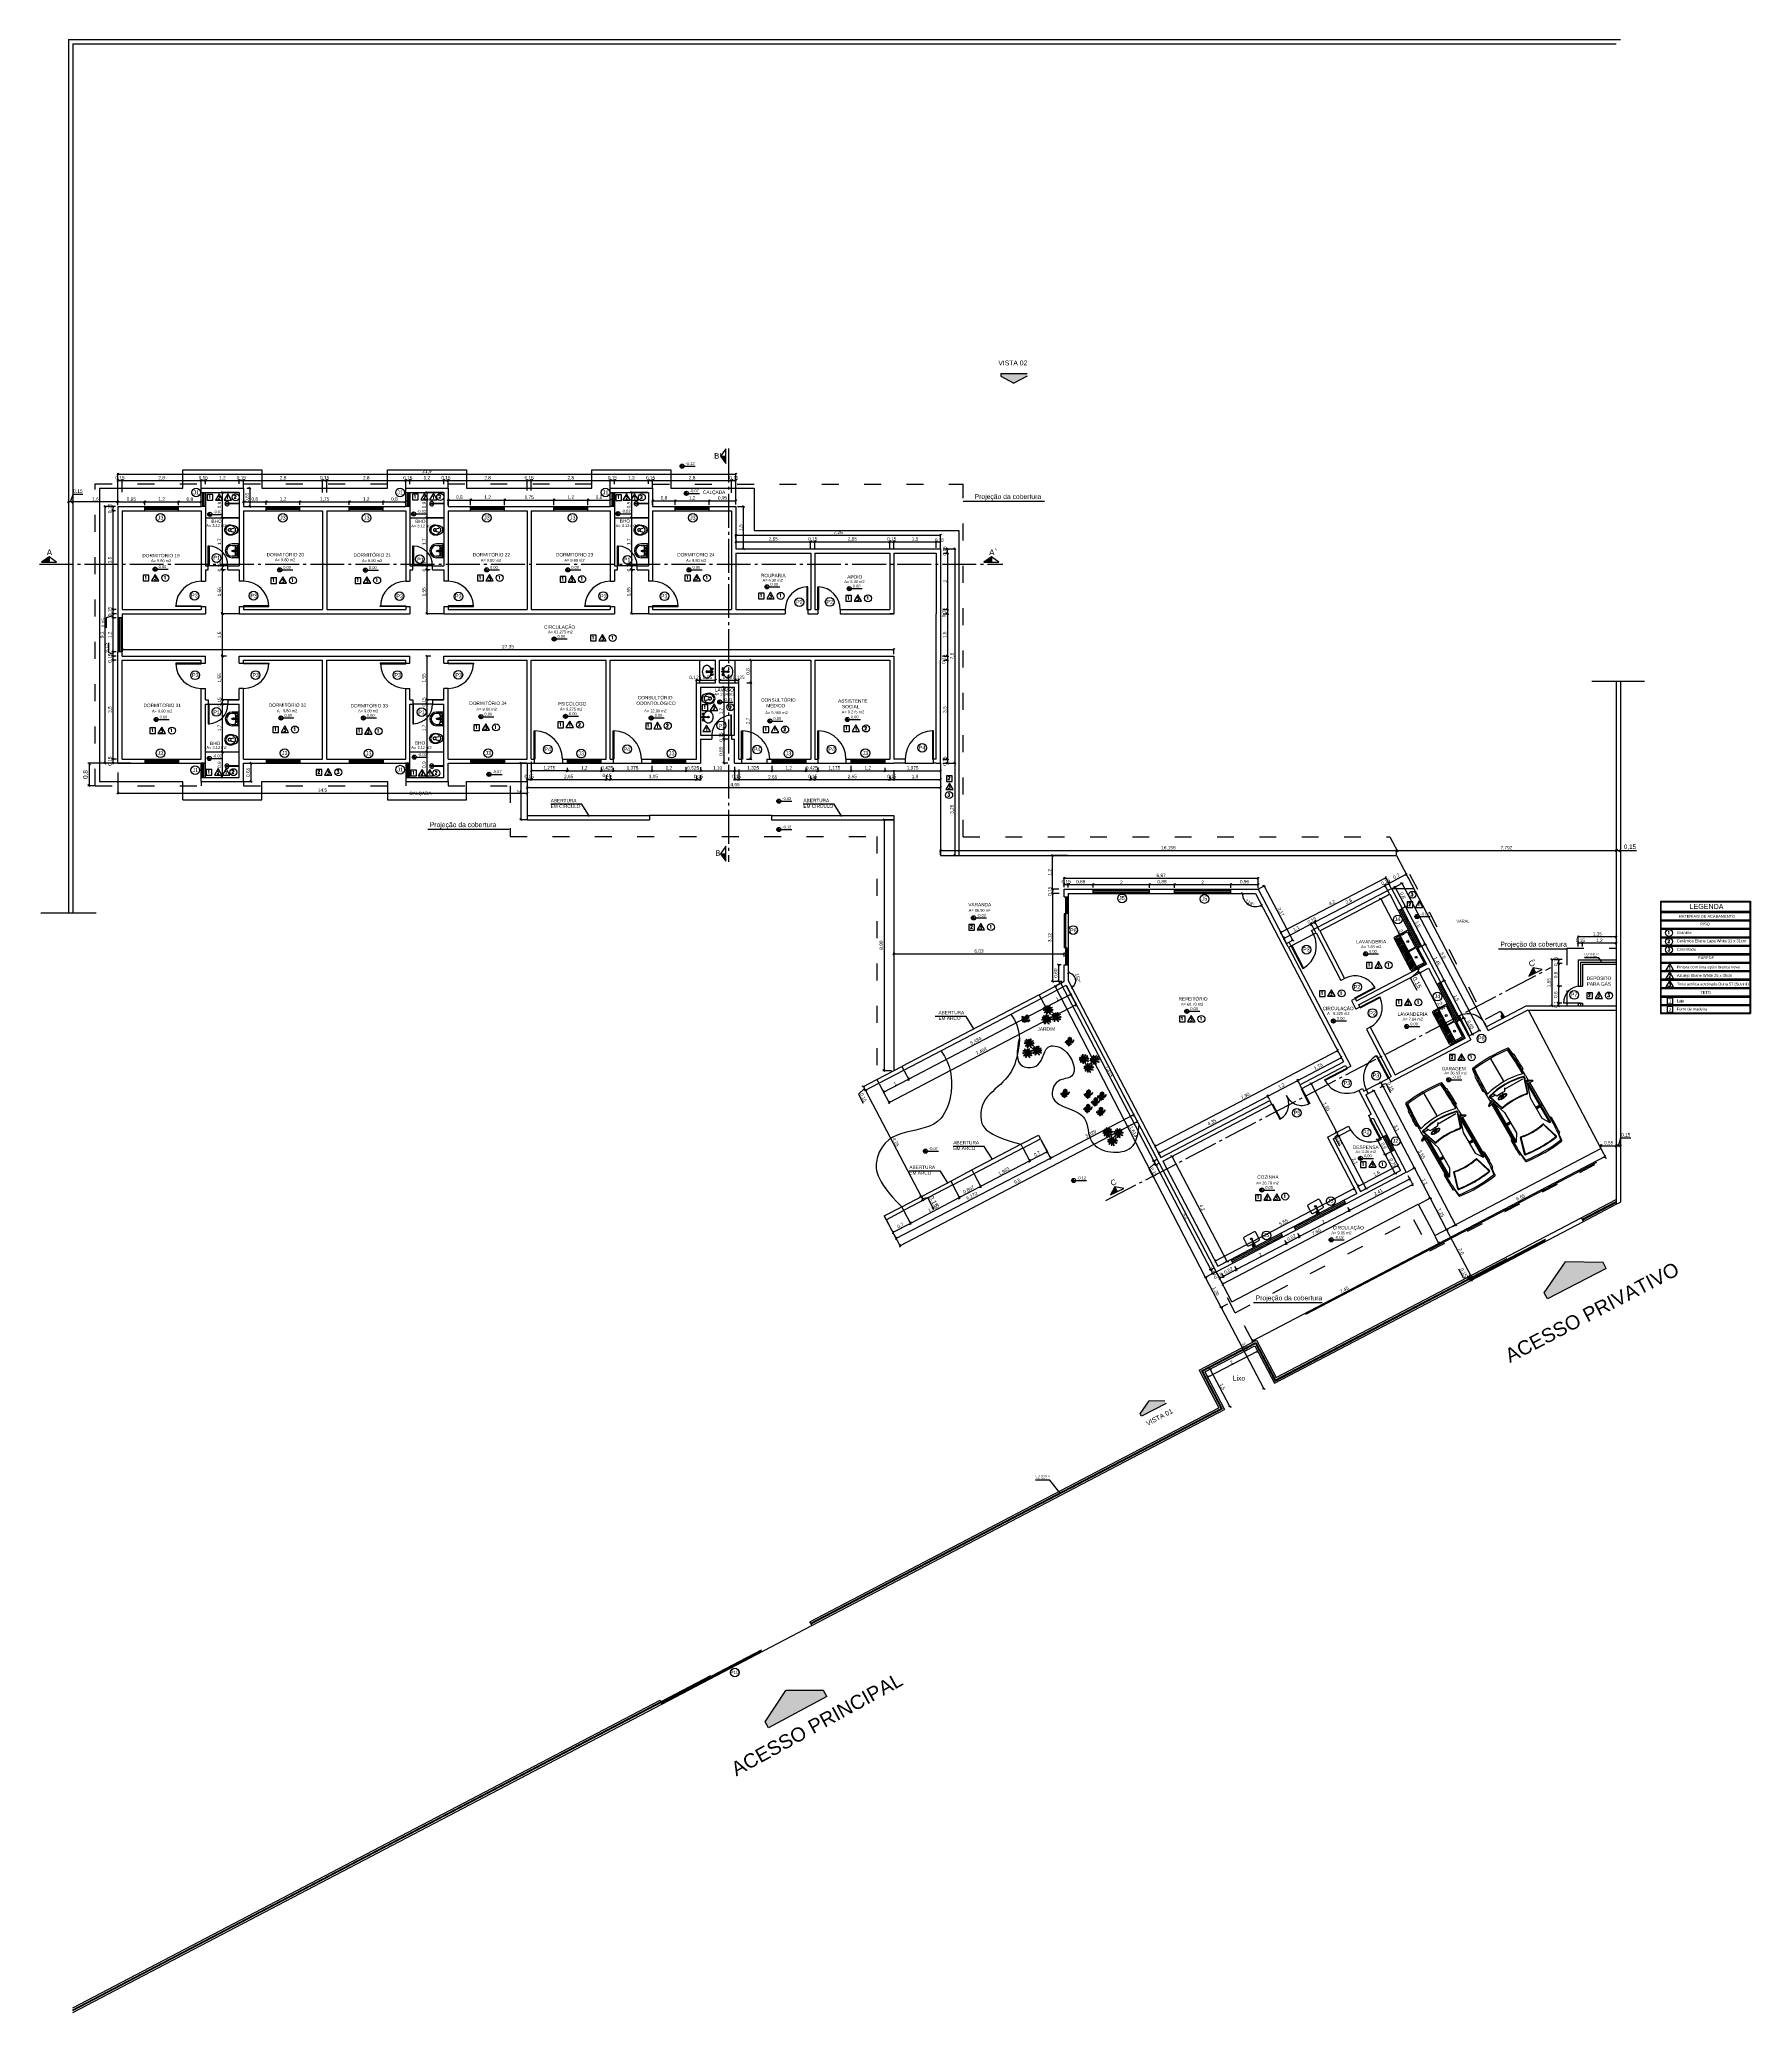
# Model space of a CAD drawing. Header units: millimetres. Extents: x 313 to 493, y 47 to 181.
# Drawn here: x 339.7 to 400.4, y 46.9 to 116.8 of the extents above; entities that cross this region are included whole.
import ezdxf

# ---------------------------------------------------------------- set-up
doc = ezdxf.new("R2010")
doc.units = ezdxf.units.MM
doc.header["$LTSCALE"] = 0.05
doc.header["$MEASUREMENT"] = 0
doc.header["$PDMODE"] = 3
doc.linetypes.add('ACAD_ISO03W100', pattern=[30, 12, -18])
doc.linetypes.add('ACAD_ISO04W100', pattern=[30, 24, -3, 0, -3])
for name, color, linetype in [('01', 1, 'Continuous'), ('02', 2, 'Continuous'), ('03', 3, 'Continuous'), ('05', 5, 'Continuous'), ('1', 1, 'Continuous'), ('2', 2, 'Continuous'), ('A110', 2, 'Continuous'), ('A2TXT25', 2, 'Continuous'), ('BAN', 13, 'Continuous'), ('COBERTURA', 7, 'ACAD_ISO03W100'), ('CORTE', 6, 'ACAD_ISO04W100'), ('COZ', 1, 'Continuous'), ('TRACEJADO', 7, 'ACAD_ISO03W100'), ('VE', 82, 'Continuous'), ('VEGETAÇÃO', 112, 'Continuous')]:
    doc.layers.add(name, color=color, linetype=linetype)
doc.styles.add('ROMANS', font='romans.shx', dxfattribs={"height": 0.15})
doc.styles.get("Standard").update_dxf_attribs({"font": 'arial.ttf'})
doc.dimstyles.new('ISO-25', dxfattribs={"dimscale": 0.04, "dimtxt": 4, "dimasz": 2.5, "dimexe": 1.25, "dimexo": 0.625, "dimtad": 1, "dimdec": 3, "dimtxsty": 'Standard', "dimblk": 'OBLIQUE', "dimcen": 2.5, "dimadec": 0, "dimazin": 0, "dimtfac": 1, "dimtdec": 3, "dimtmove": 0, "dimatfit": 3, "dimldrblk": 'OBLIQUE', "dimfxl": 1, "dimarcsym": 0})

# ---------------------------------------------------------------- blocks, each defined once
blk = doc.blocks.new('_Oblique')
at = {"layer": 'TRACEJADO', "color": 0, "lineweight": -2}
blk.add_line((-0.5, -0.5), (0.5, 0.5), dxfattribs=at)
blk = doc.blocks.new('*D25')
at = {"layer": 'BAN', "color": 0}
for p, q in [((357.961, 100.332), (357.961, 100.55)), ((357.961, 100.512), (359.161, 100.512)), ((359.161, 100.332), (359.161, 100.55))]:
    blk.add_line(p, q, dxfattribs=at)
at = {"layer": 'Defpoints', "color": 0}
for p in [(357.961, 100.314), (359.161, 100.512), (359.161, 100.314)]:
    blk.add_point(p, dxfattribs=at)
at = {"layer": 'BAN', "color": 0, "xscale": 0.075, "yscale": 0.075, "zscale": 0.075, "rotation": 180}
blk.add_blockref('_Oblique', (357.961, 100.512), dxfattribs=at)
at = {"layer": 'BAN', "color": 0, "xscale": 0.075, "yscale": 0.075, "zscale": 0.075}
blk.add_blockref('_Oblique', (359.161, 100.512), dxfattribs=at)
at = {"layer": 'BAN', "color": 0, "insert": (358.561, 100.603), "char_height": 0.12, "attachment_point": 5}
blk.add_mtext('1,2', dxfattribs=at)
blk = doc.blocks.new('*D26')
at = {"layer": 'BAN', "color": 0}
for p, q in [((359.161, 100.332), (359.161, 100.55)), ((359.161, 100.512), (359.961, 100.512)), ((359.961, 100.332), (359.961, 100.55))]:
    blk.add_line(p, q, dxfattribs=at)
at = {"layer": 'Defpoints', "color": 0}
for p in [(359.161, 100.314), (359.961, 100.512), (359.961, 100.314)]:
    blk.add_point(p, dxfattribs=at)
at = {"layer": 'BAN', "color": 0, "xscale": 0.075, "yscale": 0.075, "zscale": 0.075, "rotation": 180}
blk.add_blockref('_Oblique', (359.161, 100.512), dxfattribs=at)
at = {"layer": 'BAN', "color": 0, "xscale": 0.075, "yscale": 0.075, "zscale": 0.075}
blk.add_blockref('_Oblique', (359.961, 100.512), dxfattribs=at)
at = {"layer": 'BAN', "color": 0, "insert": (359.561, 100.603), "char_height": 0.12, "attachment_point": 5}
blk.add_mtext('0,8', dxfattribs=at)
blk = doc.blocks.new('*D27')
at = {"layer": 'BAN', "color": 0}
for p, q in [((361.461, 100.342), (361.461, 100.524)), ((361.461, 100.486), (362.261, 100.486)), ((362.261, 100.342), (362.261, 100.524))]:
    blk.add_line(p, q, dxfattribs=at)
at = {"layer": 'Defpoints', "color": 0}
for p in [(361.461, 100.323), (362.261, 100.486), (362.261, 100.323)]:
    blk.add_point(p, dxfattribs=at)
at = {"layer": 'BAN', "color": 0, "xscale": 0.075, "yscale": 0.075, "zscale": 0.075, "rotation": 180}
blk.add_blockref('_Oblique', (361.461, 100.486), dxfattribs=at)
at = {"layer": 'BAN', "color": 0, "xscale": 0.075, "yscale": 0.075, "zscale": 0.075}
blk.add_blockref('_Oblique', (362.261, 100.486), dxfattribs=at)
at = {"layer": 'BAN', "color": 0, "insert": (361.861, 100.577), "char_height": 0.12, "attachment_point": 5}
blk.add_mtext('0,8', dxfattribs=at)
blk = doc.blocks.new('*D28')
at = {"layer": 'BAN', "color": 0}
for p, q in [((362.261, 100.342), (362.261, 100.524)), ((362.261, 100.486), (363.461, 100.486)), ((363.461, 100.342), (363.461, 100.524))]:
    blk.add_line(p, q, dxfattribs=at)
at = {"layer": 'Defpoints', "color": 0}
for p in [(362.261, 100.323), (363.461, 100.486), (363.461, 100.323)]:
    blk.add_point(p, dxfattribs=at)
at = {"layer": 'BAN', "color": 0, "xscale": 0.075, "yscale": 0.075, "zscale": 0.075, "rotation": 180}
blk.add_blockref('_Oblique', (362.261, 100.486), dxfattribs=at)
at = {"layer": 'BAN', "color": 0, "xscale": 0.075, "yscale": 0.075, "zscale": 0.075}
blk.add_blockref('_Oblique', (363.461, 100.486), dxfattribs=at)
at = {"layer": 'BAN', "color": 0, "insert": (362.861, 100.577), "char_height": 0.12, "attachment_point": 5}
blk.add_mtext('1,2', dxfattribs=at)
blk = doc.blocks.new('*D29')
at = {"layer": 'BAN', "color": 0}
for p, q in [((354.211, 100.332), (354.211, 100.55)), ((354.211, 100.512), (355.011, 100.512)), ((355.011, 100.332), (355.011, 100.55))]:
    blk.add_line(p, q, dxfattribs=at)
at = {"layer": 'Defpoints', "color": 0}
for p in [(354.211, 100.314), (355.011, 100.512), (355.011, 100.314)]:
    blk.add_point(p, dxfattribs=at)
at = {"layer": 'BAN', "color": 0, "xscale": 0.075, "yscale": 0.075, "zscale": 0.075, "rotation": 180}
blk.add_blockref('_Oblique', (354.211, 100.512), dxfattribs=at)
at = {"layer": 'BAN', "color": 0, "xscale": 0.075, "yscale": 0.075, "zscale": 0.075}
blk.add_blockref('_Oblique', (355.011, 100.512), dxfattribs=at)
at = {"layer": 'BAN', "color": 0, "insert": (354.611, 100.603), "char_height": 0.12, "attachment_point": 5}
blk.add_mtext('0,8', dxfattribs=at)
blk = doc.blocks.new('*D30')
at = {"layer": 'BAN', "color": 0}
for p, q in [((355.011, 100.332), (355.011, 100.55)), ((355.011, 100.512), (356.211, 100.512)), ((356.211, 100.332), (356.211, 100.55))]:
    blk.add_line(p, q, dxfattribs=at)
at = {"layer": 'Defpoints', "color": 0}
for p in [(355.011, 100.314), (356.211, 100.512), (356.211, 100.314)]:
    blk.add_point(p, dxfattribs=at)
at = {"layer": 'BAN', "color": 0, "xscale": 0.075, "yscale": 0.075, "zscale": 0.075, "rotation": 180}
blk.add_blockref('_Oblique', (355.011, 100.512), dxfattribs=at)
at = {"layer": 'BAN', "color": 0, "xscale": 0.075, "yscale": 0.075, "zscale": 0.075}
blk.add_blockref('_Oblique', (356.211, 100.512), dxfattribs=at)
at = {"layer": 'BAN', "color": 0, "insert": (355.611, 100.603), "char_height": 0.12, "attachment_point": 5}
blk.add_mtext('1,2', dxfattribs=at)
blk = doc.blocks.new('*D31')
at = {"layer": 'BAN', "color": 0}
for p, q in [((356.211, 100.332), (356.211, 100.55)), ((356.211, 100.512), (357.961, 100.512)), ((357.961, 100.332), (357.961, 100.55))]:
    blk.add_line(p, q, dxfattribs=at)
at = {"layer": 'Defpoints', "color": 0}
for p in [(356.211, 100.314), (357.961, 100.512), (357.961, 100.314)]:
    blk.add_point(p, dxfattribs=at)
at = {"layer": 'BAN', "color": 0, "xscale": 0.075, "yscale": 0.075, "zscale": 0.075, "rotation": 180}
blk.add_blockref('_Oblique', (356.211, 100.512), dxfattribs=at)
at = {"layer": 'BAN', "color": 0, "xscale": 0.075, "yscale": 0.075, "zscale": 0.075}
blk.add_blockref('_Oblique', (357.961, 100.512), dxfattribs=at)
at = {"layer": 'BAN', "color": 0, "insert": (357.086, 100.603), "char_height": 0.12, "attachment_point": 5}
blk.add_mtext('1,75', dxfattribs=at)
blk = doc.blocks.new('*D32')
at = {"layer": 'BAN', "color": 0}
for p, q in [((347.084, 100.933), (347.225, 100.933)), ((347.188, 100.933), (347.188, 100.283)), ((347.049, 100.283), (347.225, 100.283))]:
    blk.add_line(p, q, dxfattribs=at)
at = {"layer": 'Defpoints', "color": 0}
for p in [(347.065, 100.933), (347.031, 100.283), (347.188, 100.283)]:
    blk.add_point(p, dxfattribs=at)
at = {"layer": 'BAN', "color": 0, "xscale": 0.075, "yscale": 0.075, "zscale": 0.075}
for p, rotation in [((347.188, 100.933), 90), ((347.188, 100.283), 270)]:
    blk.add_blockref('_Oblique', p, dxfattribs=dict(at, rotation=rotation))
at = {"layer": 'BAN', "color": 0, "insert": (347.097, 100.608), "char_height": 0.12, "attachment_point": 5, "rotation": 90}
blk.add_mtext('0,65', dxfattribs=at)
blk = doc.blocks.new('*D33')
at = {"layer": 'BAN', "color": 0}
for p, q in [((346.792, 100.783), (346.174, 100.783)), ((346.211, 100.783), (346.211, 99.883)), ((346.792, 99.883), (346.174, 99.883))]:
    blk.add_line(p, q, dxfattribs=at)
at = {"layer": 'Defpoints', "color": 0}
for p in [(346.811, 100.783), (346.211, 99.883), (346.811, 99.883)]:
    blk.add_point(p, dxfattribs=at)
at = {"layer": 'BAN', "color": 0, "xscale": 0.075, "yscale": 0.075, "zscale": 0.075}
for p, rotation in [((346.211, 100.783), 90), ((346.211, 99.883), 270)]:
    blk.add_blockref('_Oblique', p, dxfattribs=dict(at, rotation=rotation))
at = {"layer": 'BAN', "color": 0, "insert": (346.12, 100.333), "char_height": 0.12, "attachment_point": 5, "rotation": 90}
blk.add_mtext('0,9', dxfattribs=at)
blk = doc.blocks.new('*D34')
at = {"layer": 'BAN', "color": 0}
for p, q in [((363.461, 100.342), (363.461, 100.524)), ((363.461, 100.486), (364.411, 100.486)), ((364.411, 100.354), (364.411, 100.524))]:
    blk.add_line(p, q, dxfattribs=at)
at = {"layer": 'Defpoints', "color": 0}
for p in [(363.461, 100.323), (364.411, 100.486), (364.411, 100.336)]:
    blk.add_point(p, dxfattribs=at)
at = {"layer": 'BAN', "color": 0, "xscale": 0.075, "yscale": 0.075, "zscale": 0.075, "rotation": 180}
blk.add_blockref('_Oblique', (363.461, 100.486), dxfattribs=at)
at = {"layer": 'BAN', "color": 0, "xscale": 0.075, "yscale": 0.075, "zscale": 0.075}
blk.add_blockref('_Oblique', (364.411, 100.486), dxfattribs=at)
at = {"layer": 'BAN', "color": 0, "insert": (363.936, 100.577), "char_height": 0.12, "attachment_point": 5}
blk.add_mtext('0,95', dxfattribs=at)
blk = doc.blocks.new('*D35')
at = {"layer": 'BAN', "color": 0}
for p, q in [((342.511, 100.49), (342.511, 101.468)), ((342.511, 101.43), (364.411, 101.43)), ((364.411, 100.507), (364.411, 101.468))]:
    blk.add_line(p, q, dxfattribs=at)
at = {"layer": 'Defpoints', "color": 0}
for p in [(364.411, 101.43), (342.511, 100.471), (364.411, 100.488)]:
    blk.add_point(p, dxfattribs=at)
at = {"layer": 'BAN', "color": 0, "xscale": 0.075, "yscale": 0.075, "zscale": 0.075, "rotation": 180}
blk.add_blockref('_Oblique', (342.511, 101.43), dxfattribs=at)
at = {"layer": 'BAN', "color": 0, "xscale": 0.075, "yscale": 0.075, "zscale": 0.075}
blk.add_blockref('_Oblique', (364.411, 101.43), dxfattribs=at)
at = {"layer": 'BAN', "color": 0, "insert": (353.461, 101.521), "char_height": 0.12, "attachment_point": 5}
blk.add_mtext('21,9', dxfattribs=at)
blk = doc.blocks.new('*D36')
at = {"layer": 'BAN', "color": 0}
for p, q in [((364.411, 99.05), (364.411, 99.069)), ((364.411, 99.032), (367.061, 99.032)), ((367.061, 98.784), (367.061, 99.069))]:
    blk.add_line(p, q, dxfattribs=at)
at = {"layer": 'Defpoints', "color": 0}
for p in [(364.411, 99.032), (367.061, 99.032), (367.061, 98.765)]:
    blk.add_point(p, dxfattribs=at)
at = {"layer": 'BAN', "color": 0, "xscale": 0.075, "yscale": 0.075, "zscale": 0.075, "rotation": 180}
blk.add_blockref('_Oblique', (364.411, 99.032), dxfattribs=at)
at = {"layer": 'BAN', "color": 0, "xscale": 0.075, "yscale": 0.075, "zscale": 0.075}
blk.add_blockref('_Oblique', (367.061, 99.032), dxfattribs=at)
at = {"layer": 'BAN', "color": 0, "insert": (365.736, 99.122), "char_height": 0.12, "attachment_point": 5}
blk.add_mtext('2,65', dxfattribs=at)
blk = doc.blocks.new('*D37')
at = {"layer": 'BAN', "color": 0}
for p, q in [((364.411, 99.132), (364.411, 99.301)), ((371.661, 98.884), (371.661, 99.301)), ((364.411, 99.263), (371.661, 99.263))]:
    blk.add_line(p, q, dxfattribs=at)
at = {"layer": 'Defpoints', "color": 0}
for p in [(364.411, 99.113), (371.661, 99.263), (371.661, 98.865)]:
    blk.add_point(p, dxfattribs=at)
at = {"layer": 'BAN', "color": 0, "xscale": 0.075, "yscale": 0.075, "zscale": 0.075, "rotation": 180}
blk.add_blockref('_Oblique', (364.411, 99.263), dxfattribs=at)
at = {"layer": 'BAN', "color": 0, "xscale": 0.075, "yscale": 0.075, "zscale": 0.075}
blk.add_blockref('_Oblique', (371.661, 99.263), dxfattribs=at)
at = {"layer": 'BAN', "color": 0, "insert": (368.036, 99.354), "char_height": 0.12, "attachment_point": 5}
blk.add_mtext('7,25', dxfattribs=at)
blk = doc.blocks.new('*D38')
at = {"layer": 'BAN', "color": 0}
for p, q in [((364.361, 90.947), (364.361, 90.575)), ((364.361, 90.612), (367.061, 90.612)), ((367.061, 90.725), (367.061, 90.575))]:
    blk.add_line(p, q, dxfattribs=at)
at = {"layer": 'Defpoints', "color": 0}
for p in [(364.361, 90.966), (367.061, 90.744), (367.061, 90.612)]:
    blk.add_point(p, dxfattribs=at)
at = {"layer": 'BAN', "color": 0, "xscale": 0.075, "yscale": 0.075, "zscale": 0.075, "rotation": 180}
blk.add_blockref('_Oblique', (364.361, 90.612), dxfattribs=at)
at = {"layer": 'BAN', "color": 0, "xscale": 0.075, "yscale": 0.075, "zscale": 0.075}
blk.add_blockref('_Oblique', (367.061, 90.612), dxfattribs=at)
at = {"layer": 'BAN', "color": 0, "insert": (365.711, 90.692), "char_height": 0.12, "attachment_point": 5}
blk.add_mtext('2.65', dxfattribs=at)
blk = doc.blocks.new('*D39')
at = {"layer": 'BAN', "color": 0}
for p, q in [((365.686, 91.032), (365.686, 90.881)), ((365.686, 90.918), (366.886, 90.918)), ((366.886, 91.032), (366.886, 90.881))]:
    blk.add_line(p, q, dxfattribs=at)
at = {"layer": 'Defpoints', "color": 0}
for p in [(365.686, 91.051), (366.886, 91.051), (366.886, 90.918)]:
    blk.add_point(p, dxfattribs=at)
at = {"layer": 'BAN', "color": 0, "xscale": 0.075, "yscale": 0.075, "zscale": 0.075, "rotation": 180}
blk.add_blockref('_Oblique', (365.686, 90.918), dxfattribs=at)
at = {"layer": 'BAN', "color": 0, "xscale": 0.075, "yscale": 0.075, "zscale": 0.075}
blk.add_blockref('_Oblique', (366.886, 90.918), dxfattribs=at)
at = {"layer": 'BAN', "color": 0, "insert": (366.286, 91.009), "char_height": 0.12, "attachment_point": 5}
blk.add_mtext('1,2', dxfattribs=at)
blk = doc.blocks.new('*D40')
at = {"layer": 'BAN', "color": 0}
for p, q in [((342.661, 95.231), (342.661, 95.25)), ((342.661, 95.212), (370.011, 95.212)), ((370.011, 95.046), (370.011, 95.25))]:
    blk.add_line(p, q, dxfattribs=at)
at = {"layer": 'Defpoints', "color": 0}
for p in [(342.661, 95.212), (370.011, 95.212), (370.011, 95.027)]:
    blk.add_point(p, dxfattribs=at)
at = {"layer": 'BAN', "color": 0, "xscale": 0.075, "yscale": 0.075, "zscale": 0.075, "rotation": 180}
blk.add_blockref('_Oblique', (342.661, 95.212), dxfattribs=at)
at = {"layer": 'BAN', "color": 0, "xscale": 0.075, "yscale": 0.075, "zscale": 0.075}
blk.add_blockref('_Oblique', (370.011, 95.212), dxfattribs=at)
at = {"layer": 'BAN', "color": 0, "insert": (356.336, 95.303), "char_height": 0.12, "attachment_point": 5}
blk.add_mtext('27,35', dxfattribs=at)
blk = doc.blocks.new('*D41')
at = {"layer": 'BAN', "color": 0}
for p, q in [((348.961, 100.347), (348.961, 100.484)), ((348.961, 100.447), (350.711, 100.447)), ((350.711, 100.347), (350.711, 100.484))]:
    blk.add_line(p, q, dxfattribs=at)
at = {"layer": 'Defpoints', "color": 0}
for p in [(348.961, 100.329), (350.711, 100.447), (350.711, 100.329)]:
    blk.add_point(p, dxfattribs=at)
at = {"layer": 'BAN', "color": 0, "xscale": 0.075, "yscale": 0.075, "zscale": 0.075, "rotation": 180}
blk.add_blockref('_Oblique', (348.961, 100.447), dxfattribs=at)
at = {"layer": 'BAN', "color": 0, "xscale": 0.075, "yscale": 0.075, "zscale": 0.075}
blk.add_blockref('_Oblique', (350.711, 100.447), dxfattribs=at)
at = {"layer": 'BAN', "color": 0, "insert": (349.836, 100.537), "char_height": 0.12, "attachment_point": 5}
blk.add_mtext('1,75', dxfattribs=at)
blk = doc.blocks.new('*D42')
at = {"layer": 'BAN', "color": 0}
for p, q in [((342.511, 90.852), (342.511, 90.091)), ((357.011, 90.307), (357.011, 90.091)), ((342.511, 90.129), (357.011, 90.129))]:
    blk.add_line(p, q, dxfattribs=at)
at = {"layer": 'Defpoints', "color": 0}
for p in [(342.511, 90.871), (357.011, 90.325), (357.011, 90.129)]:
    blk.add_point(p, dxfattribs=at)
at = {"layer": 'BAN', "color": 0, "xscale": 0.075, "yscale": 0.075, "zscale": 0.075, "rotation": 180}
blk.add_blockref('_Oblique', (342.511, 90.129), dxfattribs=at)
at = {"layer": 'BAN', "color": 0, "xscale": 0.075, "yscale": 0.075, "zscale": 0.075}
blk.add_blockref('_Oblique', (357.011, 90.129), dxfattribs=at)
at = {"layer": 'BAN', "color": 0, "insert": (349.761, 90.22), "char_height": 0.12, "attachment_point": 5}
blk.add_mtext('14,5', dxfattribs=at)
blk = doc.blocks.new('*D43')
at = {"layer": 'BAN', "color": 0}
for p, q in [((340.911, 100.461), (340.911, 100.48)), ((342.511, 100.442), (340.911, 100.442)), ((342.511, 100.461), (342.511, 100.48))]:
    blk.add_line(p, q, dxfattribs=at)
at = {"layer": 'Defpoints', "color": 0}
for p in [(340.911, 100.442), (340.911, 100.442), (342.511, 100.442)]:
    blk.add_point(p, dxfattribs=at)
at = {"layer": 'BAN', "color": 0, "xscale": 0.075, "yscale": 0.075, "zscale": 0.075, "rotation": 180}
blk.add_blockref('_Oblique', (340.911, 100.442), dxfattribs=at)
at = {"layer": 'BAN', "color": 0, "xscale": 0.075, "yscale": 0.075, "zscale": 0.075}
blk.add_blockref('_Oblique', (342.511, 100.442), dxfattribs=at)
at = {"layer": 'BAN', "color": 0, "insert": (341.711, 100.533), "char_height": 0.12, "attachment_point": 5}
blk.add_mtext('1,6', dxfattribs=at)
blk = doc.blocks.new('*D44')
at = {"layer": 'BAN', "color": 0}
for p, q in [((340.836, 100.442), (340.921, 100.724)), ((340.921, 100.724), (341.271, 100.724)), ((340.761, 100.461), (340.761, 100.48)), ((340.911, 100.442), (340.761, 100.442)), ((340.911, 100.461), (340.911, 100.48))]:
    blk.add_line(p, q, dxfattribs=at)
at = {"layer": 'Defpoints', "color": 0}
for p in [(340.761, 100.442), (340.761, 100.442), (340.911, 100.442)]:
    blk.add_point(p, dxfattribs=at)
at = {"layer": 'BAN', "color": 0, "xscale": 0.075, "yscale": 0.075, "zscale": 0.075, "rotation": 180}
blk.add_blockref('_Oblique', (340.761, 100.442), dxfattribs=at)
at = {"layer": 'BAN', "color": 0, "xscale": 0.075, "yscale": 0.075, "zscale": 0.075}
blk.add_blockref('_Oblique', (340.911, 100.442), dxfattribs=at)
at = {"layer": 'BAN', "color": 0, "insert": (341.096, 100.815), "char_height": 0.12, "attachment_point": 5}
blk.add_mtext('0,15', dxfattribs=at)
blk = doc.blocks.new('*D45')
at = {"layer": 'BAN', "color": 0}
for p, q in [((342.452, 94.983), (342.291, 94.983)), ((342.452, 94.833), (342.291, 94.833)), ((342.328, 94.983), (342.328, 94.833))]:
    blk.add_line(p, q, dxfattribs=at)
at = {"layer": 'Defpoints', "color": 0}
for p in [(342.328, 94.833), (342.471, 94.983), (342.471, 94.833)]:
    blk.add_point(p, dxfattribs=at)
at = {"layer": 'BAN', "color": 0, "xscale": 0.075, "yscale": 0.075, "zscale": 0.075}
for p, rotation in [((342.328, 94.983), 90), ((342.328, 94.833), 270)]:
    blk.add_blockref('_Oblique', p, dxfattribs=dict(at, rotation=rotation))
at = {"layer": 'BAN', "color": 0, "insert": (342.237, 94.908), "char_height": 0.12, "attachment_point": 5, "rotation": 90}
blk.add_mtext('0,15', dxfattribs=at)
blk = doc.blocks.new('*D46')
at = {"layer": 'BAN', "color": 0}
for p, q in [((342.452, 94.833), (342.291, 94.833)), ((342.328, 94.833), (342.328, 91.333)), ((342.456, 91.333), (342.291, 91.333))]:
    blk.add_line(p, q, dxfattribs=at)
at = {"layer": 'Defpoints', "color": 0}
for p in [(342.471, 94.833), (342.328, 91.333), (342.474, 91.333)]:
    blk.add_point(p, dxfattribs=at)
at = {"layer": 'BAN', "color": 0, "xscale": 0.075, "yscale": 0.075, "zscale": 0.075}
for p, rotation in [((342.328, 94.833), 90), ((342.328, 91.333), 270)]:
    blk.add_blockref('_Oblique', p, dxfattribs=dict(at, rotation=rotation))
at = {"layer": 'BAN', "color": 0, "insert": (342.237, 93.083), "char_height": 0.12, "attachment_point": 5, "rotation": 90}
blk.add_mtext('3,5', dxfattribs=at)
blk = doc.blocks.new('*D47')
at = {"layer": 'BAN', "color": 0}
for p, q in [((342.349, 100.283), (342.017, 100.283)), ((342.054, 100.283), (342.054, 91.183)), ((342.381, 91.183), (342.017, 91.183))]:
    blk.add_line(p, q, dxfattribs=at)
at = {"layer": 'Defpoints', "color": 0}
for p in [(342.367, 100.283), (342.054, 91.183), (342.4, 91.183)]:
    blk.add_point(p, dxfattribs=at)
at = {"layer": 'BAN', "color": 0, "xscale": 0.075, "yscale": 0.075, "zscale": 0.075}
for p, rotation in [((342.054, 100.283), 90), ((342.054, 91.183), 270)]:
    blk.add_blockref('_Oblique', p, dxfattribs=dict(at, rotation=rotation))
at = {"layer": 'BAN', "color": 0, "insert": (341.963, 95.733), "char_height": 0.12, "attachment_point": 5, "rotation": 90}
blk.add_mtext('9,1', dxfattribs=at)
blk = doc.blocks.new('*D48')
at = {"layer": 'BAN', "color": 0}
for p, q in [((342.456, 91.333), (342.291, 91.333)), ((342.459, 91.183), (342.291, 91.183)), ((342.328, 91.333), (342.328, 91.183))]:
    blk.add_line(p, q, dxfattribs=at)
at = {"layer": 'Defpoints', "color": 0}
for p in [(342.328, 91.183), (342.474, 91.333), (342.478, 91.183)]:
    blk.add_point(p, dxfattribs=at)
at = {"layer": 'BAN', "color": 0, "xscale": 0.075, "yscale": 0.075, "zscale": 0.075}
for p, rotation in [((342.328, 91.333), 90), ((342.328, 91.183), 270)]:
    blk.add_blockref('_Oblique', p, dxfattribs=dict(at, rotation=rotation))
at = {"layer": 'BAN', "color": 0, "insert": (342.237, 91.258), "char_height": 0.12, "attachment_point": 5, "rotation": 90}
blk.add_mtext('0,15', dxfattribs=at)
blk = doc.blocks.new('*D49')
at = {"layer": 'BAN', "color": 0}
for p, q in [((346.364, 93.433), (346.174, 93.433)), ((346.372, 93.283), (346.174, 93.283)), ((346.211, 93.433), (346.211, 93.283))]:
    blk.add_line(p, q, dxfattribs=at)
at = {"layer": 'Defpoints', "color": 0}
for p in [(346.211, 93.283), (346.383, 93.433), (346.391, 93.283)]:
    blk.add_point(p, dxfattribs=at)
at = {"layer": 'BAN', "color": 0, "xscale": 0.075, "yscale": 0.075, "zscale": 0.075}
for p, rotation in [((346.211, 93.433), 90), ((346.211, 93.283), 270)]:
    blk.add_blockref('_Oblique', p, dxfattribs=dict(at, rotation=rotation))
at = {"layer": 'BAN', "color": 0, "insert": (346.12, 93.358), "char_height": 0.12, "attachment_point": 5, "rotation": 90}
blk.add_mtext('0,15', dxfattribs=at)
blk = doc.blocks.new('*D50')
at = {"layer": 'BAN', "color": 0}
for p, q in [((346.372, 93.283), (346.174, 93.283)), ((346.211, 93.283), (346.211, 91.583)), ((346.192, 91.583), (346.174, 91.583))]:
    blk.add_line(p, q, dxfattribs=at)
at = {"layer": 'Defpoints', "color": 0}
for p in [(346.391, 93.283), (346.211, 91.583), (346.211, 91.583)]:
    blk.add_point(p, dxfattribs=at)
at = {"layer": 'BAN', "color": 0, "xscale": 0.075, "yscale": 0.075, "zscale": 0.075}
for p, rotation in [((346.211, 93.283), 90), ((346.211, 91.583), 270)]:
    blk.add_blockref('_Oblique', p, dxfattribs=dict(at, rotation=rotation))
at = {"layer": 'BAN', "color": 0, "insert": (346.12, 92.433), "char_height": 0.12, "attachment_point": 5, "rotation": 90}
blk.add_mtext('1,7', dxfattribs=at)
blk = doc.blocks.new('*D51')
at = {"layer": 'BAN', "color": 0}
for p, q in [((346.192, 91.583), (346.174, 91.583)), ((346.211, 91.583), (346.211, 90.683)), ((346.192, 90.683), (346.174, 90.683))]:
    blk.add_line(p, q, dxfattribs=at)
at = {"layer": 'Defpoints', "color": 0}
for p in [(346.211, 91.583), (346.211, 90.683), (346.211, 90.683)]:
    blk.add_point(p, dxfattribs=at)
at = {"layer": 'BAN', "color": 0, "xscale": 0.075, "yscale": 0.075, "zscale": 0.075}
for p, rotation in [((346.211, 91.583), 90), ((346.211, 90.683), 270)]:
    blk.add_blockref('_Oblique', p, dxfattribs=dict(at, rotation=rotation))
at = {"layer": 'BAN', "color": 0, "insert": (346.12, 91.133), "char_height": 0.12, "attachment_point": 5, "rotation": 90}
blk.add_mtext('0,9', dxfattribs=at)
blk = doc.blocks.new('*D52')
at = {"layer": 'BAN', "color": 0}
for p, q in [((342.426, 100.283), (342.291, 100.283)), ((342.426, 100.133), (342.291, 100.133)), ((342.328, 100.283), (342.328, 100.133))]:
    blk.add_line(p, q, dxfattribs=at)
at = {"layer": 'Defpoints', "color": 0}
for p in [(342.328, 100.133), (342.445, 100.283), (342.445, 100.133)]:
    blk.add_point(p, dxfattribs=at)
at = {"layer": 'BAN', "color": 0, "xscale": 0.075, "yscale": 0.075, "zscale": 0.075}
for p, rotation in [((342.328, 100.283), 90), ((342.328, 100.133), 270)]:
    blk.add_blockref('_Oblique', p, dxfattribs=dict(at, rotation=rotation))
at = {"layer": 'BAN', "color": 0, "insert": (342.237, 100.208), "char_height": 0.12, "attachment_point": 5, "rotation": 90}
blk.add_mtext('0,15', dxfattribs=at)
blk = doc.blocks.new('*D53')
at = {"layer": 'BAN', "color": 0}
for p, q in [((342.511, 100.33), (342.511, 100.48)), ((342.511, 100.442), (343.461, 100.442)), ((343.461, 100.33), (343.461, 100.48))]:
    blk.add_line(p, q, dxfattribs=at)
at = {"layer": 'Defpoints', "color": 0}
for p in [(342.511, 100.311), (343.461, 100.442), (343.461, 100.311)]:
    blk.add_point(p, dxfattribs=at)
at = {"layer": 'BAN', "color": 0, "xscale": 0.075, "yscale": 0.075, "zscale": 0.075, "rotation": 180}
blk.add_blockref('_Oblique', (342.511, 100.442), dxfattribs=at)
at = {"layer": 'BAN', "color": 0, "xscale": 0.075, "yscale": 0.075, "zscale": 0.075}
blk.add_blockref('_Oblique', (343.461, 100.442), dxfattribs=at)
at = {"layer": 'BAN', "color": 0, "insert": (342.986, 100.533), "char_height": 0.12, "attachment_point": 5}
blk.add_mtext('0,95', dxfattribs=at)
blk = doc.blocks.new('*D54')
at = {"layer": 'BAN', "color": 0}
for p, q in [((343.461, 100.33), (343.461, 100.48)), ((343.461, 100.442), (344.661, 100.442)), ((344.661, 100.334), (344.661, 100.48))]:
    blk.add_line(p, q, dxfattribs=at)
at = {"layer": 'Defpoints', "color": 0}
for p in [(343.461, 100.311), (344.661, 100.442), (344.661, 100.315)]:
    blk.add_point(p, dxfattribs=at)
at = {"layer": 'BAN', "color": 0, "xscale": 0.075, "yscale": 0.075, "zscale": 0.075, "rotation": 180}
blk.add_blockref('_Oblique', (343.461, 100.442), dxfattribs=at)
at = {"layer": 'BAN', "color": 0, "xscale": 0.075, "yscale": 0.075, "zscale": 0.075}
blk.add_blockref('_Oblique', (344.661, 100.442), dxfattribs=at)
at = {"layer": 'BAN', "color": 0, "insert": (344.061, 100.533), "char_height": 0.12, "attachment_point": 5}
blk.add_mtext('1,2', dxfattribs=at)
blk = doc.blocks.new('*D55')
at = {"layer": 'BAN', "color": 0}
for p, q in [((344.661, 100.334), (344.661, 100.48)), ((344.661, 100.442), (345.461, 100.442)), ((345.461, 100.461), (345.461, 100.48))]:
    blk.add_line(p, q, dxfattribs=at)
at = {"layer": 'Defpoints', "color": 0}
for p in [(344.661, 100.315), (345.461, 100.442), (345.461, 100.442)]:
    blk.add_point(p, dxfattribs=at)
at = {"layer": 'BAN', "color": 0, "xscale": 0.075, "yscale": 0.075, "zscale": 0.075, "rotation": 180}
blk.add_blockref('_Oblique', (344.661, 100.442), dxfattribs=at)
at = {"layer": 'BAN', "color": 0, "xscale": 0.075, "yscale": 0.075, "zscale": 0.075}
blk.add_blockref('_Oblique', (345.461, 100.442), dxfattribs=at)
at = {"layer": 'BAN', "color": 0, "insert": (345.061, 100.533), "char_height": 0.12, "attachment_point": 5}
blk.add_mtext('0,8', dxfattribs=at)
blk = doc.blocks.new('*D56')
at = {"layer": 'BAN', "color": 0}
for p, q in [((342.449, 96.633), (342.291, 96.633)), ((342.328, 96.633), (342.328, 96.483)), ((342.456, 96.483), (342.291, 96.483))]:
    blk.add_line(p, q, dxfattribs=at)
at = {"layer": 'Defpoints', "color": 0}
for p in [(342.468, 96.633), (342.328, 96.483), (342.474, 96.483)]:
    blk.add_point(p, dxfattribs=at)
at = {"layer": 'BAN', "color": 0, "xscale": 0.075, "yscale": 0.075, "zscale": 0.075}
for p, rotation in [((342.328, 96.633), 90), ((342.328, 96.483), 270)]:
    blk.add_blockref('_Oblique', p, dxfattribs=dict(at, rotation=rotation))
at = {"layer": 'BAN', "color": 0, "insert": (342.237, 96.558), "char_height": 0.12, "attachment_point": 5, "rotation": 90}
blk.add_mtext('0,15', dxfattribs=at)
blk = doc.blocks.new('*D57')
at = {"layer": 'BAN', "color": 0}
for p, q in [((342.328, 96.408), (342.1, 96.338)), ((342.1, 96.338), (342.1, 95.988)), ((342.456, 96.483), (342.291, 96.483)), ((342.452, 96.333), (342.291, 96.333)), ((342.328, 96.483), (342.328, 96.333))]:
    blk.add_line(p, q, dxfattribs=at)
at = {"layer": 'Defpoints', "color": 0}
for p in [(342.328, 96.333), (342.471, 96.333), (342.474, 96.483)]:
    blk.add_point(p, dxfattribs=at)
at = {"layer": 'BAN', "color": 0, "xscale": 0.075, "yscale": 0.075, "zscale": 0.075}
for p, rotation in [((342.328, 96.483), 90), ((342.328, 96.333), 270)]:
    blk.add_blockref('_Oblique', p, dxfattribs=dict(at, rotation=rotation))
at = {"layer": 'BAN', "color": 0, "insert": (342.009, 96.163), "char_height": 0.12, "attachment_point": 5, "rotation": 90}
blk.add_mtext('0,15', dxfattribs=at)
blk = doc.blocks.new('*D58')
at = {"layer": 'BAN', "color": 0}
for p, q in [((342.452, 96.333), (342.291, 96.333)), ((342.328, 96.333), (342.328, 95.133)), ((342.449, 95.133), (342.291, 95.133))]:
    blk.add_line(p, q, dxfattribs=at)
at = {"layer": 'Defpoints', "color": 0}
for p in [(342.471, 96.333), (342.328, 95.133), (342.468, 95.133)]:
    blk.add_point(p, dxfattribs=at)
at = {"layer": 'BAN', "color": 0, "xscale": 0.075, "yscale": 0.075, "zscale": 0.075}
for p, rotation in [((342.328, 96.333), 90), ((342.328, 95.133), 270)]:
    blk.add_blockref('_Oblique', p, dxfattribs=dict(at, rotation=rotation))
at = {"layer": 'BAN', "color": 0, "insert": (342.237, 95.733), "char_height": 0.12, "attachment_point": 5, "rotation": 90}
blk.add_mtext('1,2', dxfattribs=at)
blk = doc.blocks.new('*D59')
at = {"layer": 'BAN', "color": 0}
for p, q in [((342.19, 95.099), (342.19, 95.449)), ((342.328, 95.058), (342.19, 95.099)), ((342.449, 95.133), (342.291, 95.133)), ((342.328, 95.133), (342.328, 94.983)), ((342.452, 94.983), (342.291, 94.983))]:
    blk.add_line(p, q, dxfattribs=at)
at = {"layer": 'Defpoints', "color": 0}
for p in [(342.468, 95.133), (342.328, 94.983), (342.471, 94.983)]:
    blk.add_point(p, dxfattribs=at)
at = {"layer": 'BAN', "color": 0, "xscale": 0.075, "yscale": 0.075, "zscale": 0.075}
for p, rotation in [((342.328, 95.133), 90), ((342.328, 94.983), 270)]:
    blk.add_blockref('_Oblique', p, dxfattribs=dict(at, rotation=rotation))
at = {"layer": 'BAN', "color": 0, "insert": (342.1, 95.274), "char_height": 0.12, "attachment_point": 5, "rotation": 90}
blk.add_mtext('0,15', dxfattribs=at)
blk = doc.blocks.new('*D60')
at = {"layer": 'BAN', "color": 0}
for p, q in [((342.426, 100.133), (342.291, 100.133)), ((342.328, 100.133), (342.328, 96.633)), ((342.449, 96.633), (342.291, 96.633))]:
    blk.add_line(p, q, dxfattribs=at)
at = {"layer": 'Defpoints', "color": 0}
for p in [(342.445, 100.133), (342.328, 96.633), (342.468, 96.633)]:
    blk.add_point(p, dxfattribs=at)
at = {"layer": 'BAN', "color": 0, "xscale": 0.075, "yscale": 0.075, "zscale": 0.075}
for p, rotation in [((342.328, 100.133), 90), ((342.328, 96.633), 270)]:
    blk.add_blockref('_Oblique', p, dxfattribs=dict(at, rotation=rotation))
at = {"layer": 'BAN', "color": 0, "insert": (342.237, 98.383), "char_height": 0.12, "attachment_point": 5, "rotation": 90}
blk.add_mtext('3,5', dxfattribs=at)
blk = doc.blocks.new('*D61')
at = {"layer": 'BAN', "color": 0}
for p, q in [((346.961, 100.465), (346.961, 100.484)), ((346.961, 100.447), (347.761, 100.447)), ((347.761, 100.347), (347.761, 100.484))]:
    blk.add_line(p, q, dxfattribs=at)
at = {"layer": 'Defpoints', "color": 0}
for p in [(346.961, 100.447), (347.761, 100.447), (347.761, 100.329)]:
    blk.add_point(p, dxfattribs=at)
at = {"layer": 'BAN', "color": 0, "xscale": 0.075, "yscale": 0.075, "zscale": 0.075, "rotation": 180}
blk.add_blockref('_Oblique', (346.961, 100.447), dxfattribs=at)
at = {"layer": 'BAN', "color": 0, "xscale": 0.075, "yscale": 0.075, "zscale": 0.075}
blk.add_blockref('_Oblique', (347.761, 100.447), dxfattribs=at)
at = {"layer": 'BAN', "color": 0, "insert": (347.361, 100.537), "char_height": 0.12, "attachment_point": 5}
blk.add_mtext('0,8', dxfattribs=at)
blk = doc.blocks.new('*D62')
at = {"layer": 'BAN', "color": 0}
for p, q in [((347.761, 100.347), (347.761, 100.484)), ((347.761, 100.447), (348.961, 100.447)), ((348.961, 100.347), (348.961, 100.484))]:
    blk.add_line(p, q, dxfattribs=at)
at = {"layer": 'Defpoints', "color": 0}
for p in [(347.761, 100.329), (348.961, 100.447), (348.961, 100.329)]:
    blk.add_point(p, dxfattribs=at)
at = {"layer": 'BAN', "color": 0, "xscale": 0.075, "yscale": 0.075, "zscale": 0.075, "rotation": 180}
blk.add_blockref('_Oblique', (347.761, 100.447), dxfattribs=at)
at = {"layer": 'BAN', "color": 0, "xscale": 0.075, "yscale": 0.075, "zscale": 0.075}
blk.add_blockref('_Oblique', (348.961, 100.447), dxfattribs=at)
at = {"layer": 'BAN', "color": 0, "insert": (348.361, 100.537), "char_height": 0.12, "attachment_point": 5}
blk.add_mtext('1,2', dxfattribs=at)
blk = doc.blocks.new('*D63')
at = {"layer": 'BAN', "color": 0}
for p, q in [((346.192, 99.883), (346.174, 99.883)), ((346.211, 99.883), (346.211, 98.183)), ((346.332, 98.183), (346.174, 98.183))]:
    blk.add_line(p, q, dxfattribs=at)
at = {"layer": 'Defpoints', "color": 0}
for p in [(346.211, 99.883), (346.211, 98.183), (346.35, 98.183)]:
    blk.add_point(p, dxfattribs=at)
at = {"layer": 'BAN', "color": 0, "xscale": 0.075, "yscale": 0.075, "zscale": 0.075}
for p, rotation in [((346.211, 99.883), 90), ((346.211, 98.183), 270)]:
    blk.add_blockref('_Oblique', p, dxfattribs=dict(at, rotation=rotation))
at = {"layer": 'BAN', "color": 0, "insert": (346.12, 99.033), "char_height": 0.12, "attachment_point": 5, "rotation": 90}
blk.add_mtext('1,7', dxfattribs=at)
blk = doc.blocks.new('*D64')
at = {"layer": 'BAN', "color": 0}
for p, q in [((346.332, 98.183), (346.174, 98.183)), ((346.328, 98.033), (346.174, 98.033)), ((346.211, 98.183), (346.211, 98.033))]:
    blk.add_line(p, q, dxfattribs=at)
at = {"layer": 'Defpoints', "color": 0}
for p in [(346.211, 98.033), (346.347, 98.033), (346.35, 98.183)]:
    blk.add_point(p, dxfattribs=at)
at = {"layer": 'BAN', "color": 0, "xscale": 0.075, "yscale": 0.075, "zscale": 0.075}
for p, rotation in [((346.211, 98.183), 90), ((346.211, 98.033), 270)]:
    blk.add_blockref('_Oblique', p, dxfattribs=dict(at, rotation=rotation))
at = {"layer": 'BAN', "color": 0, "insert": (346.12, 98.145), "char_height": 0.12, "attachment_point": 5, "rotation": 90}
blk.add_mtext('0,15', dxfattribs=at)
blk = doc.blocks.new('*D65')
at = {"layer": 'BAN', "color": 0}
for p, q in [((346.345, 96.483), (346.174, 96.483)), ((346.211, 96.483), (346.211, 94.983)), ((346.356, 94.983), (346.174, 94.983))]:
    blk.add_line(p, q, dxfattribs=at)
at = {"layer": 'Defpoints', "color": 0}
for p in [(346.364, 96.483), (346.211, 94.983), (346.374, 94.983)]:
    blk.add_point(p, dxfattribs=at)
at = {"layer": 'BAN', "color": 0, "xscale": 0.075, "yscale": 0.075, "zscale": 0.075}
for p, rotation in [((346.211, 96.483), 90), ((346.211, 94.983), 270)]:
    blk.add_blockref('_Oblique', p, dxfattribs=dict(at, rotation=rotation))
at = {"layer": 'BAN', "color": 0, "insert": (346.12, 95.733), "char_height": 0.12, "attachment_point": 5, "rotation": 90}
blk.add_mtext('1,5', dxfattribs=at)
blk = doc.blocks.new('*D66')
at = {"layer": 'BAN', "color": 0}
for p, q in [((357.161, 90.879), (357.161, 90.575)), ((357.161, 90.612), (359.811, 90.612)), ((359.811, 90.756), (359.811, 90.575))]:
    blk.add_line(p, q, dxfattribs=at)
at = {"layer": 'Defpoints', "color": 0}
for p in [(357.161, 90.898), (359.811, 90.775), (359.811, 90.612)]:
    blk.add_point(p, dxfattribs=at)
at = {"layer": 'BAN', "color": 0, "xscale": 0.075, "yscale": 0.075, "zscale": 0.075, "rotation": 180}
blk.add_blockref('_Oblique', (357.161, 90.612), dxfattribs=at)
at = {"layer": 'BAN', "color": 0, "xscale": 0.075, "yscale": 0.075, "zscale": 0.075}
blk.add_blockref('_Oblique', (359.811, 90.612), dxfattribs=at)
at = {"layer": 'BAN', "color": 0, "insert": (358.486, 90.703), "char_height": 0.12, "attachment_point": 5}
blk.add_mtext('2,65', dxfattribs=at)
blk = doc.blocks.new('*D67')
at = {"layer": 'BAN', "color": 0}
for p, q in [((357.011, 90.631), (357.011, 90.65)), ((357.011, 90.612), (357.161, 90.612)), ((357.161, 90.879), (357.161, 90.575))]:
    blk.add_line(p, q, dxfattribs=at)
at = {"layer": 'Defpoints', "color": 0}
for p in [(357.011, 90.612), (357.161, 90.898), (357.161, 90.612)]:
    blk.add_point(p, dxfattribs=at)
at = {"layer": 'BAN', "color": 0, "xscale": 0.075, "yscale": 0.075, "zscale": 0.075, "rotation": 180}
blk.add_blockref('_Oblique', (357.011, 90.612), dxfattribs=at)
at = {"layer": 'BAN', "color": 0, "xscale": 0.075, "yscale": 0.075, "zscale": 0.075}
blk.add_blockref('_Oblique', (357.161, 90.612), dxfattribs=at)
at = {"layer": 'BAN', "color": 0, "insert": (357.086, 90.703), "char_height": 0.12, "attachment_point": 5}
blk.add_mtext('0,15', dxfattribs=at)
blk = doc.blocks.new('*D68')
at = {"layer": 'BAN', "color": 0}
for p, q in [((356.992, 91.183), (356.754, 91.183)), ((356.791, 91.183), (356.791, 89.183)), ((356.992, 89.183), (356.754, 89.183))]:
    blk.add_line(p, q, dxfattribs=at)
at = {"layer": 'Defpoints', "color": 0}
for p in [(357.011, 91.183), (356.791, 89.183), (357.011, 89.183)]:
    blk.add_point(p, dxfattribs=at)
at = {"layer": 'BAN', "color": 0, "xscale": 0.075, "yscale": 0.075, "zscale": 0.075}
for p, rotation in [((356.791, 91.183), 90), ((356.791, 89.183), 270)]:
    blk.add_blockref('_Oblique', p, dxfattribs=dict(at, rotation=rotation))
at = {"layer": 'BAN', "color": 0, "insert": (356.712, 90.183), "char_height": 0.12, "attachment_point": 5, "rotation": 90}
blk.add_mtext('2', dxfattribs=at)
blk = doc.blocks.new('*D69')
at = {"layer": 'BAN', "color": 0}
for p, q in [((350.711, 100.347), (350.711, 100.484)), ((350.711, 100.447), (351.911, 100.447)), ((351.911, 100.347), (351.911, 100.484))]:
    blk.add_line(p, q, dxfattribs=at)
at = {"layer": 'Defpoints', "color": 0}
for p in [(350.711, 100.329), (351.911, 100.447), (351.911, 100.329)]:
    blk.add_point(p, dxfattribs=at)
at = {"layer": 'BAN', "color": 0, "xscale": 0.075, "yscale": 0.075, "zscale": 0.075, "rotation": 180}
blk.add_blockref('_Oblique', (350.711, 100.447), dxfattribs=at)
at = {"layer": 'BAN', "color": 0, "xscale": 0.075, "yscale": 0.075, "zscale": 0.075}
blk.add_blockref('_Oblique', (351.911, 100.447), dxfattribs=at)
at = {"layer": 'BAN', "color": 0, "insert": (351.311, 100.537), "char_height": 0.12, "attachment_point": 5}
blk.add_mtext('1,2', dxfattribs=at)
blk = doc.blocks.new('*D70')
at = {"layer": 'BAN', "color": 0}
for p, q in [((351.911, 100.347), (351.911, 100.484)), ((351.911, 100.447), (352.711, 100.447)), ((352.711, 100.347), (352.711, 100.484))]:
    blk.add_line(p, q, dxfattribs=at)
at = {"layer": 'Defpoints', "color": 0}
for p in [(351.911, 100.329), (352.711, 100.447), (352.711, 100.329)]:
    blk.add_point(p, dxfattribs=at)
at = {"layer": 'BAN', "color": 0, "xscale": 0.075, "yscale": 0.075, "zscale": 0.075, "rotation": 180}
blk.add_blockref('_Oblique', (351.911, 100.447), dxfattribs=at)
at = {"layer": 'BAN', "color": 0, "xscale": 0.075, "yscale": 0.075, "zscale": 0.075}
blk.add_blockref('_Oblique', (352.711, 100.447), dxfattribs=at)
at = {"layer": 'BAN', "color": 0, "insert": (352.311, 100.537), "char_height": 0.12, "attachment_point": 5}
blk.add_mtext('0,8', dxfattribs=at)
blk = doc.blocks.new('*D71')
at = {"layer": 'BAN', "color": 0}
for p, q in [((364.853, 94.833), (364.978, 94.833)), ((364.94, 94.833), (364.94, 94.033)), ((364.802, 94.033), (364.978, 94.033))]:
    blk.add_line(p, q, dxfattribs=at)
at = {"layer": 'Defpoints', "color": 0}
for p in [(364.835, 94.833), (364.783, 94.033), (364.94, 94.033)]:
    blk.add_point(p, dxfattribs=at)
at = {"layer": 'BAN', "color": 0, "xscale": 0.075, "yscale": 0.075, "zscale": 0.075}
for p, rotation in [((364.94, 94.833), 90), ((364.94, 94.033), 270)]:
    blk.add_blockref('_Oblique', p, dxfattribs=dict(at, rotation=rotation))
at = {"layer": 'BAN', "color": 0, "insert": (364.849, 94.433), "char_height": 0.12, "attachment_point": 5, "rotation": 90}
blk.add_mtext('0,8', dxfattribs=at)
blk = doc.blocks.new('*D72')
at = {"layer": 'BAN', "color": 0}
for p, q in [((359.961, 90.698), (359.961, 90.575)), ((359.961, 90.612), (363.011, 90.612)), ((363.011, 90.751), (363.011, 90.575))]:
    blk.add_line(p, q, dxfattribs=at)
at = {"layer": 'Defpoints', "color": 0}
for p in [(359.961, 90.716), (363.011, 90.769), (363.011, 90.612)]:
    blk.add_point(p, dxfattribs=at)
at = {"layer": 'BAN', "color": 0, "xscale": 0.075, "yscale": 0.075, "zscale": 0.075, "rotation": 180}
blk.add_blockref('_Oblique', (359.961, 90.612), dxfattribs=at)
at = {"layer": 'BAN', "color": 0, "xscale": 0.075, "yscale": 0.075, "zscale": 0.075}
blk.add_blockref('_Oblique', (363.011, 90.612), dxfattribs=at)
at = {"layer": 'BAN', "color": 0, "insert": (361.486, 90.703), "char_height": 0.12, "attachment_point": 5}
blk.add_mtext('3,05', dxfattribs=at)
blk = doc.blocks.new('*D73')
at = {"layer": 'BAN', "color": 0}
for p, q in [((361.436, 91.031), (361.436, 90.881)), ((361.436, 90.918), (362.636, 90.918)), ((362.636, 91.046), (362.636, 90.881))]:
    blk.add_line(p, q, dxfattribs=at)
at = {"layer": 'Defpoints', "color": 0}
for p in [(361.436, 91.049), (362.636, 91.065), (362.636, 90.918)]:
    blk.add_point(p, dxfattribs=at)
at = {"layer": 'BAN', "color": 0, "xscale": 0.075, "yscale": 0.075, "zscale": 0.075, "rotation": 180}
blk.add_blockref('_Oblique', (361.436, 90.918), dxfattribs=at)
at = {"layer": 'BAN', "color": 0, "xscale": 0.075, "yscale": 0.075, "zscale": 0.075}
blk.add_blockref('_Oblique', (362.636, 90.918), dxfattribs=at)
at = {"layer": 'BAN', "color": 0, "insert": (362.036, 91.009), "char_height": 0.12, "attachment_point": 5}
blk.add_mtext('1,2', dxfattribs=at)
blk = doc.blocks.new('*D74')
at = {"layer": 'BAN', "color": 0}
for p, q in [((359.811, 90.756), (359.811, 90.575)), ((359.811, 90.612), (359.961, 90.612)), ((359.961, 90.767), (359.961, 90.575))]:
    blk.add_line(p, q, dxfattribs=at)
at = {"layer": 'Defpoints', "color": 0}
for p in [(359.811, 90.775), (359.961, 90.786), (359.961, 90.612)]:
    blk.add_point(p, dxfattribs=at)
at = {"layer": 'BAN', "color": 0, "xscale": 0.075, "yscale": 0.075, "zscale": 0.075, "rotation": 180}
blk.add_blockref('_Oblique', (359.811, 90.612), dxfattribs=at)
at = {"layer": 'BAN', "color": 0, "xscale": 0.075, "yscale": 0.075, "zscale": 0.075}
blk.add_blockref('_Oblique', (359.961, 90.612), dxfattribs=at)
at = {"layer": 'BAN', "color": 0, "insert": (359.849, 90.741), "char_height": 0.12, "attachment_point": 5}
blk.add_mtext('0,15', dxfattribs=at)
blk = doc.blocks.new('*D75')
at = {"layer": 'BAN', "color": 0}
for p, q in [((358.436, 91.019), (358.436, 90.881)), ((358.436, 90.918), (359.636, 90.918)), ((359.636, 91.032), (359.636, 90.881))]:
    blk.add_line(p, q, dxfattribs=at)
at = {"layer": 'Defpoints', "color": 0}
for p in [(358.436, 91.038), (359.636, 91.051), (359.636, 90.918)]:
    blk.add_point(p, dxfattribs=at)
at = {"layer": 'BAN', "color": 0, "xscale": 0.075, "yscale": 0.075, "zscale": 0.075, "rotation": 180}
blk.add_blockref('_Oblique', (358.436, 90.918), dxfattribs=at)
at = {"layer": 'BAN', "color": 0, "xscale": 0.075, "yscale": 0.075, "zscale": 0.075}
blk.add_blockref('_Oblique', (359.636, 90.918), dxfattribs=at)
at = {"layer": 'BAN', "color": 0, "insert": (359.036, 91.009), "char_height": 0.12, "attachment_point": 5}
blk.add_mtext('1,2', dxfattribs=at)
blk = doc.blocks.new('*D76')
at = {"layer": 'BAN', "color": 0}
for p, q in [((359.636, 91.032), (359.636, 90.881)), ((359.636, 90.918), (360.061, 90.918)), ((360.061, 91.019), (360.061, 90.881))]:
    blk.add_line(p, q, dxfattribs=at)
at = {"layer": 'Defpoints', "color": 0}
for p in [(359.636, 91.051), (360.061, 91.038), (360.061, 90.918)]:
    blk.add_point(p, dxfattribs=at)
at = {"layer": 'BAN', "color": 0, "xscale": 0.075, "yscale": 0.075, "zscale": 0.075, "rotation": 180}
blk.add_blockref('_Oblique', (359.636, 90.918), dxfattribs=at)
at = {"layer": 'BAN', "color": 0, "xscale": 0.075, "yscale": 0.075, "zscale": 0.075}
blk.add_blockref('_Oblique', (360.061, 90.918), dxfattribs=at)
at = {"layer": 'BAN', "color": 0, "insert": (359.849, 91.009), "char_height": 0.12, "attachment_point": 5}
blk.add_mtext('0,425', dxfattribs=at)
blk = doc.blocks.new('*D77')
at = {"layer": 'BAN', "color": 0}
for p, q in [((364.802, 94.033), (364.978, 94.033)), ((364.94, 94.033), (364.94, 91.333)), ((364.793, 91.333), (364.978, 91.333))]:
    blk.add_line(p, q, dxfattribs=at)
at = {"layer": 'Defpoints', "color": 0}
for p in [(364.783, 94.033), (364.774, 91.333), (364.94, 91.333)]:
    blk.add_point(p, dxfattribs=at)
at = {"layer": 'BAN', "color": 0, "xscale": 0.075, "yscale": 0.075, "zscale": 0.075}
for p, rotation in [((364.94, 94.033), 90), ((364.94, 91.333), 270)]:
    blk.add_blockref('_Oblique', p, dxfattribs=dict(at, rotation=rotation))
at = {"layer": 'BAN', "color": 0, "insert": (364.849, 92.683), "char_height": 0.12, "attachment_point": 5, "rotation": 90}
blk.add_mtext('2,7', dxfattribs=at)
blk = doc.blocks.new('*D78')
at = {"layer": 'BAN', "color": 0}
for p, q in [((364.361, 90.938), (364.361, 90.575)), ((364.511, 90.957), (364.511, 90.575)), ((364.361, 90.612), (364.511, 90.612))]:
    blk.add_line(p, q, dxfattribs=at)
at = {"layer": 'Defpoints', "color": 0}
for p in [(364.361, 90.957), (364.511, 90.976), (364.511, 90.612)]:
    blk.add_point(p, dxfattribs=at)
at = {"layer": 'BAN', "color": 0, "xscale": 0.075, "yscale": 0.075, "zscale": 0.075, "rotation": 180}
blk.add_blockref('_Oblique', (364.361, 90.612), dxfattribs=at)
at = {"layer": 'BAN', "color": 0, "xscale": 0.075, "yscale": 0.075, "zscale": 0.075}
blk.add_blockref('_Oblique', (364.511, 90.612), dxfattribs=at)
at = {"layer": 'BAN', "color": 0, "insert": (364.436, 90.703), "char_height": 0.12, "attachment_point": 5}
blk.add_mtext('0,15', dxfattribs=at)
blk = doc.blocks.new('Cuba redonda-pl')
at = {"layer": 'BAN'}
for p, q in [((0.059, 0.001), (0.059, 0.019)), ((0.059, 0.001), (0.059, -0.017)), ((0.259, 0.001), (0.259, 0.009)), ((0.259, 0.001), (0.259, -0.007))]:
    blk.add_line(p, q, dxfattribs=at)
for points in [[(0.435, 0, 0.073281), (0.422, 0.087, 0.084248), (0.388, 0.156, 0.106469), (0.333, 0.205, 0.130159), (0.275, 0.22, 0.130159), (0.217, 0.205, 0.106469), (0.162, 0.156, 0.084248), (0.128, 0.087, 0.057106), (0.116, 0.019, 0.073281)], [(0.116, -0.018, 0.05843), (0.128, -0.087, 0.084248), (0.162, -0.156, 0.106469), (0.217, -0.205, 0.130159), (0.275, -0.22, 0.130159), (0.333, -0.205, 0.106469), (0.388, -0.156, 0.084248), (0.422, -0.087, 0.073281), (0.435, 0, 0.073281)]]:
    blk.add_lwpolyline(points, format="xyb", dxfattribs=at)
for centre, radius in [((0.089, 0.101), 0.035), ((0.089, 0.101), 0.025), ((0.089, 0.101), 0.024), ((0.089, -0.099), 0.035), ((0.089, -0.099), 0.025), ((0.089, -0.099), 0.024)]:
    blk.add_circle(centre, radius, dxfattribs=at)
for centre, radius, start, end in [((0.061, 0.019), 0.002, 89.11029, 180), ((0.017, -2.829), 2.85, 85.16101, 89.11029), ((0.275, 0), 0.03, 199.98479, 156.84511), ((0.257, 0.009), 0.002, 0, 85.16101), ((0.275, 0), 0.0175, 206.75986, 152.2389), ((0.061, -0.017), 0.002, 180, 270.88971), ((0.017, 2.83), 2.85, 270.88971, 274.83899), ((0.257, -0.007), 0.002, 274.83899, 0)]:
    blk.add_arc(centre, radius, start, end, dxfattribs=at)
blk = doc.blocks.new('*D79')
at = {"layer": 'BAN', "color": 0}
for p, q in [((363.011, 90.751), (363.011, 90.575)), ((363.011, 90.612), (363.161, 90.612)), ((363.161, 90.756), (363.161, 90.575))]:
    blk.add_line(p, q, dxfattribs=at)
at = {"layer": 'Defpoints', "color": 0}
for p in [(363.011, 90.769), (363.161, 90.775), (363.161, 90.612)]:
    blk.add_point(p, dxfattribs=at)
at = {"layer": 'BAN', "color": 0, "xscale": 0.075, "yscale": 0.075, "zscale": 0.075, "rotation": 180}
blk.add_blockref('_Oblique', (363.011, 90.612), dxfattribs=at)
at = {"layer": 'BAN', "color": 0, "xscale": 0.075, "yscale": 0.075, "zscale": 0.075}
blk.add_blockref('_Oblique', (363.161, 90.612), dxfattribs=at)
at = {"layer": 'BAN', "color": 0, "insert": (363.086, 90.703), "char_height": 0.12, "attachment_point": 5}
blk.add_mtext('0,15', dxfattribs=at)
blk = doc.blocks.new('*D80')
at = {"layer": 'BAN', "color": 0}
for p, q in [((362.636, 91.046), (362.636, 90.881)), ((362.636, 90.918), (363.161, 90.918)), ((363.161, 91.034), (363.161, 90.881))]:
    blk.add_line(p, q, dxfattribs=at)
at = {"layer": 'Defpoints', "color": 0}
for p in [(362.636, 91.065), (363.161, 91.052), (363.161, 90.918)]:
    blk.add_point(p, dxfattribs=at)
at = {"layer": 'BAN', "color": 0, "xscale": 0.075, "yscale": 0.075, "zscale": 0.075, "rotation": 180}
blk.add_blockref('_Oblique', (362.636, 90.918), dxfattribs=at)
at = {"layer": 'BAN', "color": 0, "xscale": 0.075, "yscale": 0.075, "zscale": 0.075}
blk.add_blockref('_Oblique', (363.161, 90.918), dxfattribs=at)
at = {"layer": 'BAN', "color": 0, "insert": (362.899, 91.009), "char_height": 0.12, "attachment_point": 5}
blk.add_mtext('0,525', dxfattribs=at)
blk = doc.blocks.new('*D81')
at = {"layer": 'BAN', "color": 0}
for p, q in [((363.967, 93.883), (363.949, 93.883)), ((363.986, 93.883), (363.986, 92.183)), ((364.13, 92.183), (363.949, 92.183))]:
    blk.add_line(p, q, dxfattribs=at)
at = {"layer": 'Defpoints', "color": 0}
for p in [(363.986, 93.883), (363.986, 92.183), (364.149, 92.183)]:
    blk.add_point(p, dxfattribs=at)
at = {"layer": 'BAN', "color": 0, "xscale": 0.075, "yscale": 0.075, "zscale": 0.075}
for p, rotation in [((363.986, 93.883), 90), ((363.986, 92.183), 270)]:
    blk.add_blockref('_Oblique', p, dxfattribs=dict(at, rotation=rotation))
at = {"layer": 'BAN', "color": 0, "insert": (363.895, 93.033), "char_height": 0.12, "attachment_point": 5, "rotation": 90}
blk.add_mtext('1,7', dxfattribs=at)
blk = doc.blocks.new('*D82')
at = {"layer": 'BAN', "color": 0}
for p, q in [((364.13, 92.183), (363.949, 92.183)), ((364.13, 92.033), (363.949, 92.033)), ((363.986, 92.183), (363.986, 92.033))]:
    blk.add_line(p, q, dxfattribs=at)
at = {"layer": 'Defpoints', "color": 0}
for p in [(363.986, 92.033), (364.149, 92.183), (364.149, 92.033)]:
    blk.add_point(p, dxfattribs=at)
at = {"layer": 'BAN', "color": 0, "xscale": 0.075, "yscale": 0.075, "zscale": 0.075}
for p, rotation in [((363.986, 92.183), 90), ((363.986, 92.033), 270)]:
    blk.add_blockref('_Oblique', p, dxfattribs=dict(at, rotation=rotation))
at = {"layer": 'BAN', "color": 0, "insert": (363.895, 92.108), "char_height": 0.12, "attachment_point": 5, "rotation": 90}
blk.add_mtext('0,15', dxfattribs=at)
blk = doc.blocks.new('*D83')
at = {"layer": 'BAN', "color": 0}
for p, q in [((364.13, 92.033), (363.949, 92.033)), ((363.986, 92.033), (363.986, 91.183)), ((364.13, 91.183), (363.949, 91.183))]:
    blk.add_line(p, q, dxfattribs=at)
at = {"layer": 'Defpoints', "color": 0}
for p in [(364.149, 92.033), (363.986, 91.183), (364.149, 91.183)]:
    blk.add_point(p, dxfattribs=at)
at = {"layer": 'BAN', "color": 0, "xscale": 0.075, "yscale": 0.075, "zscale": 0.075}
for p, rotation in [((363.986, 92.033), 90), ((363.986, 91.183), 270)]:
    blk.add_blockref('_Oblique', p, dxfattribs=dict(at, rotation=rotation))
at = {"layer": 'BAN', "color": 0, "insert": (363.895, 91.608), "char_height": 0.12, "attachment_point": 5, "rotation": 90}
blk.add_mtext('0,85', dxfattribs=at)
blk = doc.blocks.new('*D84')
at = {"layer": 'BAN', "color": 0}
for p, q in [((363.161, 91.043), (363.161, 90.881)), ((363.161, 90.918), (364.361, 90.918)), ((364.361, 91.058), (364.361, 90.881))]:
    blk.add_line(p, q, dxfattribs=at)
at = {"layer": 'Defpoints', "color": 0}
for p in [(363.161, 91.062), (364.361, 91.076), (364.361, 90.918)]:
    blk.add_point(p, dxfattribs=at)
at = {"layer": 'BAN', "color": 0, "xscale": 0.075, "yscale": 0.075, "zscale": 0.075, "rotation": 180}
blk.add_blockref('_Oblique', (363.161, 90.918), dxfattribs=at)
at = {"layer": 'BAN', "color": 0, "xscale": 0.075, "yscale": 0.075, "zscale": 0.075}
blk.add_blockref('_Oblique', (364.361, 90.918), dxfattribs=at)
at = {"layer": 'BAN', "color": 0, "insert": (363.761, 91.009), "char_height": 0.12, "attachment_point": 5}
blk.add_mtext('1,10', dxfattribs=at)
blk = doc.blocks.new('*D85')
at = {"layer": 'BAN', "color": 0}
for p, q in [((364.47, 100.283), (364.72, 100.283)), ((364.682, 98.783), (364.682, 100.283)), ((364.663, 98.783), (364.645, 98.783))]:
    blk.add_line(p, q, dxfattribs=at)
at = {"layer": 'Defpoints', "color": 0}
for p in [(364.452, 100.283), (364.682, 100.283), (364.682, 98.783)]:
    blk.add_point(p, dxfattribs=at)
at = {"layer": 'BAN', "color": 0, "xscale": 0.075, "yscale": 0.075, "zscale": 0.075}
for p, rotation in [((364.682, 100.283), 90), ((364.682, 98.783), 270)]:
    blk.add_blockref('_Oblique', p, dxfattribs=dict(at, rotation=rotation))
at = {"layer": 'BAN', "color": 0, "insert": (364.591, 99.533), "char_height": 0.12, "attachment_point": 5, "rotation": 90}
blk.add_mtext('1,5', dxfattribs=at)
blk = doc.blocks.new('*D86')
at = {"layer": 'BAN', "color": 0}
blk.add_arc((376.191, 83.483), 0.268, 297.63819, 90, dxfattribs=at)
at = {"layer": 'Defpoints', "color": 0}
for p in [(376.191, 84.045), (376.191, 83.483), (376.191, 83.483), (376.454, 83.429), (379.474, 77.214)]:
    blk.add_point(p, dxfattribs=at)
at = {"layer": 'BAN', "color": 0, "xscale": 0.075, "yscale": 0.075, "zscale": 0.075}
for p, rotation in [((376.191, 83.751), 180), ((376.316, 83.246), 207.6381895532806)]:
    blk.add_blockref('_Oblique', p, dxfattribs=dict(at, rotation=rotation))
at = {"layer": 'BAN', "color": 0, "insert": (376.529, 83.566), "char_height": 0.12, "attachment_point": 5, "rotation": 283.81909}
blk.add_mtext('152°', dxfattribs=at)
blk = doc.blocks.new('*D87')
at = {"layer": 'BAN', "color": 0}
for p, q in [((379.396, 77.363), (383.257, 79.385)), ((383.327, 79.253), (383.24, 79.418)), ((379.465, 77.231), (379.379, 77.396))]:
    blk.add_line(p, q, dxfattribs=at)
at = {"layer": 'Defpoints', "color": 0}
for p in [(383.257, 79.385), (383.336, 79.236), (379.474, 77.214)]:
    blk.add_point(p, dxfattribs=at)
at = {"layer": 'BAN', "color": 0, "xscale": 0.075, "yscale": 0.075, "zscale": 0.075}
for p, rotation in [((383.257, 79.385), 27.63818955328252), ((379.396, 77.363), 207.6381895532825)]:
    blk.add_blockref('_Oblique', p, dxfattribs=dict(at, rotation=rotation))
at = {"layer": 'BAN', "color": 0, "insert": (381.285, 78.455), "char_height": 0.12, "attachment_point": 5, "rotation": 27.63819}
blk.add_mtext('4,35', dxfattribs=at)
blk = doc.blocks.new('*D88')
at = {"layer": 'BAN', "color": 0}
for p, q in [((379.267, 77.61), (385.741, 81.001)), ((385.88, 80.737), (385.724, 81.034)), ((379.405, 77.346), (379.249, 77.644))]:
    blk.add_line(p, q, dxfattribs=at)
at = {"layer": 'Defpoints', "color": 0}
for p in [(385.741, 81.001), (385.888, 80.72), (379.414, 77.329)]:
    blk.add_point(p, dxfattribs=at)
at = {"layer": 'BAN', "color": 0, "xscale": 0.075, "yscale": 0.075, "zscale": 0.075}
for p, rotation in [((385.741, 81.001), 27.63818955328202), ((379.267, 77.61), 207.638189553282)]:
    blk.add_blockref('_Oblique', p, dxfattribs=dict(at, rotation=rotation))
at = {"layer": 'BAN', "color": 0, "insert": (382.462, 79.386), "char_height": 0.12, "attachment_point": 5, "rotation": 27.63819}
blk.add_mtext('7,30', dxfattribs=at)
blk = doc.blocks.new('*D89')
at = {"layer": 'BAN', "color": 0}
for p, q in [((376.025, 83.438), (375.888, 83.366)), ((375.921, 83.383), (379.221, 77.081)), ((379.325, 77.136), (379.188, 77.064))]:
    blk.add_line(p, q, dxfattribs=at)
at = {"layer": 'Defpoints', "color": 0}
for p in [(376.041, 83.446), (379.221, 77.081), (379.341, 77.144)]:
    blk.add_point(p, dxfattribs=at)
at = {"layer": 'BAN', "color": 0, "xscale": 0.075, "yscale": 0.075, "zscale": 0.075}
for p, rotation in [((375.921, 83.383), 117.6381895532819), ((379.221, 77.081), 297.6381895532819)]:
    blk.add_blockref('_Oblique', p, dxfattribs=dict(at, rotation=rotation))
at = {"layer": 'BAN', "color": 0, "insert": (377.651, 80.274), "char_height": 0.12, "attachment_point": 5, "rotation": 297.63819}
blk.add_mtext('7,114', dxfattribs=at)
blk = doc.blocks.new('*D90')
at = {"layer": 'BAN', "color": 0}
for p, q in [((376.014, 83.432), (375.696, 83.268)), ((381.051, 72.962), (375.729, 83.285)), ((381.336, 73.109), (381.018, 72.945))]:
    blk.add_line(p, q, dxfattribs=at)
at = {"layer": 'Defpoints', "color": 0}
for p in [(375.729, 83.285), (376.03, 83.44), (381.352, 73.118)]:
    blk.add_point(p, dxfattribs=at)
at = {"layer": 'BAN', "color": 0, "xscale": 0.075, "yscale": 0.075, "zscale": 0.075}
for p, rotation in [((375.729, 83.285), 117.274179148683), ((381.051, 72.962), 297.2741791486831)]:
    blk.add_blockref('_Oblique', p, dxfattribs=dict(at, rotation=rotation))
at = {"layer": 'BAN', "color": 0, "insert": (378.471, 78.165), "char_height": 0.12, "attachment_point": 5, "rotation": 297.27418}
blk.add_mtext('11,614', dxfattribs=at)
blk = doc.blocks.new('*D91')
at = {"layer": 'BAN', "color": 0}
for p, q in [((385.592, 77.878), (385.806, 77.99)), ((386.747, 76.112), (385.773, 77.972)), ((386.566, 76.017), (386.78, 76.129))]:
    blk.add_line(p, q, dxfattribs=at)
at = {"layer": 'Defpoints', "color": 0}
for p in [(385.575, 77.869), (385.773, 77.972), (386.549, 76.009)]:
    blk.add_point(p, dxfattribs=at)
at = {"layer": 'BAN', "color": 0, "xscale": 0.075, "yscale": 0.075, "zscale": 0.075}
for p, rotation in [((385.773, 77.972), 117.6381895532839), ((386.747, 76.112), 297.638189553284)]:
    blk.add_blockref('_Oblique', p, dxfattribs=dict(at, rotation=rotation))
at = {"layer": 'BAN', "color": 0, "insert": (386.341, 77.084), "char_height": 0.12, "attachment_point": 5, "rotation": 297.63819}
blk.add_mtext('2,1', dxfattribs=at)
blk = doc.blocks.new('*D92')
at = {"layer": 'BAN', "color": 0}
for p, q in [((387.245, 79.688), (387.368, 79.753)), ((387.335, 79.736), (389.912, 74.814)), ((389.822, 74.766), (389.946, 74.831))]:
    blk.add_line(p, q, dxfattribs=at)
at = {"layer": 'Defpoints', "color": 0}
for p in [(387.228, 79.68), (389.805, 74.758), (389.912, 74.814)]:
    blk.add_point(p, dxfattribs=at)
at = {"layer": 'BAN', "color": 0, "xscale": 0.075, "yscale": 0.075, "zscale": 0.075}
for p, rotation in [((387.335, 79.736), 117.6381895533176), ((389.912, 74.814), 297.6381895533176)]:
    blk.add_blockref('_Oblique', p, dxfattribs=dict(at, rotation=rotation))
at = {"layer": 'BAN', "color": 0, "insert": (388.704, 77.317), "char_height": 0.12, "attachment_point": 5, "rotation": 297.63819}
blk.add_mtext('5,55', dxfattribs=at)
blk = doc.blocks.new('*D93')
at = {"layer": 'BAN', "color": 0}
for p, q in [((395.211, 77.252), (389.32, 74.167)), ((395.076, 77.51), (395.228, 77.219)), ((389.184, 74.426), (389.337, 74.134))]:
    blk.add_line(p, q, dxfattribs=at)
at = {"layer": 'Defpoints', "color": 0}
for p in [(395.067, 77.527), (389.176, 74.442), (389.32, 74.167)]:
    blk.add_point(p, dxfattribs=at)
at = {"layer": 'BAN', "color": 0, "xscale": 0.075, "yscale": 0.075, "zscale": 0.075}
for p, rotation in [((395.211, 77.252), 27.63818955328595), ((389.32, 74.167), 207.638189553286)]:
    blk.add_blockref('_Oblique', p, dxfattribs=dict(at, rotation=rotation))
at = {"layer": 'BAN', "color": 0, "insert": (392.223, 75.79), "char_height": 0.12, "attachment_point": 5, "rotation": 27.63819}
blk.add_mtext('6,65', dxfattribs=at)
blk = doc.blocks.new('*D94')
at = {"layer": 'BAN', "color": 0}
for p, q in [((386.323, 76.117), (381.399, 73.538)), ((386.332, 76.1), (386.341, 76.084)), ((381.408, 73.522), (381.416, 73.505))]:
    blk.add_line(p, q, dxfattribs=at)
at = {"layer": 'Defpoints', "color": 0}
for p in [(386.323, 76.117), (381.399, 73.538), (381.399, 73.538)]:
    blk.add_point(p, dxfattribs=at)
at = {"layer": 'BAN', "color": 0, "xscale": 0.075, "yscale": 0.075, "zscale": 0.075}
for p, rotation in [((386.323, 76.117), 27.6381895532794), ((381.399, 73.538), 207.6381895532794)]:
    blk.add_blockref('_Oblique', p, dxfattribs=dict(at, rotation=rotation))
at = {"layer": 'BAN', "color": 0, "insert": (383.819, 74.908), "char_height": 0.12, "attachment_point": 5, "rotation": 27.63819}
blk.add_mtext('5,55', dxfattribs=at)
blk = doc.blocks.new('*D95')
at = {"layer": 'BAN', "color": 0}
for p, q in [((382.143, 73.238), (383.915, 74.166)), ((383.852, 74.286), (383.932, 74.133)), ((382.08, 73.359), (382.16, 73.205))]:
    blk.add_line(p, q, dxfattribs=at)
at = {"layer": 'Defpoints', "color": 0}
for p in [(383.843, 74.303), (383.915, 74.166), (382.071, 73.375)]:
    blk.add_point(p, dxfattribs=at)
at = {"layer": 'BAN', "color": 0, "xscale": 0.075, "yscale": 0.075, "zscale": 0.075}
for p, rotation in [((383.915, 74.166), 27.63818955328044), ((382.143, 73.238), 207.6381895532805)]:
    blk.add_blockref('_Oblique', p, dxfattribs=dict(at, rotation=rotation))
at = {"layer": 'BAN', "color": 0, "insert": (382.992, 73.772), "char_height": 0.12, "attachment_point": 5, "rotation": 27.63819}
blk.add_mtext('2', dxfattribs=at)
blk = doc.blocks.new('*D96')
at = {"layer": 'BAN', "color": 0}
for p, q in [((388.397, 76.253), (381.656, 72.723)), ((388.278, 76.48), (388.414, 76.219)), ((381.537, 72.951), (381.674, 72.69))]:
    blk.add_line(p, q, dxfattribs=at)
at = {"layer": 'Defpoints', "color": 0}
for p in [(388.269, 76.497), (381.529, 72.967), (381.656, 72.723)]:
    blk.add_point(p, dxfattribs=at)
at = {"layer": 'BAN', "color": 0, "xscale": 0.075, "yscale": 0.075, "zscale": 0.075}
for p, rotation in [((388.397, 76.253), 27.63818955327772), ((381.656, 72.723), 207.6381895532777)]:
    blk.add_blockref('_Oblique', p, dxfattribs=dict(at, rotation=rotation))
at = {"layer": 'BAN', "color": 0, "insert": (384.985, 74.568), "char_height": 0.12, "attachment_point": 5, "rotation": 27.63819}
blk.add_mtext('7,60', dxfattribs=at)
blk = doc.blocks.new('*D97')
at = {"layer": 'BAN', "color": 0}
for p, q in [((389.32, 74.167), (382.712, 70.707)), ((389.184, 74.426), (389.337, 74.134)), ((382.425, 71.255), (382.729, 70.674))]:
    blk.add_line(p, q, dxfattribs=at)
at = {"layer": 'Defpoints', "color": 0}
for p in [(389.176, 74.442), (382.417, 71.271), (382.712, 70.707)]:
    blk.add_point(p, dxfattribs=at)
at = {"layer": 'BAN', "color": 0, "xscale": 0.075, "yscale": 0.075, "zscale": 0.075}
for p, rotation in [((389.32, 74.167), 27.63818955328779), ((382.712, 70.707), 207.6381895532878)]:
    blk.add_blockref('_Oblique', p, dxfattribs=dict(at, rotation=rotation))
at = {"layer": 'BAN', "color": 0, "insert": (385.974, 72.518), "char_height": 0.12, "attachment_point": 5, "rotation": 27.63819}
blk.add_mtext('7,45', dxfattribs=at)
blk = doc.blocks.new('*D98')
at = {"layer": 'BAN', "color": 0}
for p, q in [((381.611, 71.896), (383.12, 69.014)), ((381.628, 71.905), (381.644, 71.914)), ((383.137, 69.023), (383.153, 69.032))]:
    blk.add_line(p, q, dxfattribs=at)
at = {"layer": 'Defpoints', "color": 0}
for p in [(381.611, 71.896), (383.12, 69.014), (383.12, 69.014)]:
    blk.add_point(p, dxfattribs=at)
at = {"layer": 'BAN', "color": 0, "xscale": 0.075, "yscale": 0.075, "zscale": 0.075}
for p, rotation in [((381.611, 71.896), 117.6381895532761), ((383.12, 69.014), 297.6381895532761)]:
    blk.add_blockref('_Oblique', p, dxfattribs=dict(at, rotation=rotation))
at = {"layer": 'BAN', "color": 0, "insert": (382.446, 70.497), "char_height": 0.12, "attachment_point": 5, "rotation": 297.63819}
blk.add_mtext('3,25', dxfattribs=at)
blk = doc.blocks.new('*D99')
at = {"layer": 'BAN', "color": 0}
for p, q in [((381.27, 73.075), (381.02, 72.944)), ((381.611, 71.896), (381.053, 72.962)), ((381.828, 72.01), (381.578, 71.879))]:
    blk.add_line(p, q, dxfattribs=at)
at = {"layer": 'Defpoints', "color": 0}
for p in [(381.053, 72.962), (381.287, 73.084), (381.845, 72.018)]:
    blk.add_point(p, dxfattribs=at)
at = {"layer": 'BAN', "color": 0, "xscale": 0.075, "yscale": 0.075, "zscale": 0.075}
for p, rotation in [((381.053, 72.962), 117.6381895532734), ((381.611, 71.896), 297.6381895532734)]:
    blk.add_blockref('_Oblique', p, dxfattribs=dict(at, rotation=rotation))
at = {"layer": 'BAN', "color": 0, "insert": (381.413, 72.471), "char_height": 0.12, "attachment_point": 5, "rotation": 297.63819}
blk.add_mtext('1,20', dxfattribs=at)
blk = doc.blocks.new('*D100')
at = {"layer": 'BAN', "color": 0}
for p, q in [((381.332, 73.277), (381.205, 73.21)), ((381.239, 73.228), (381.308, 73.095)), ((381.402, 73.144), (381.275, 73.077))]:
    blk.add_line(p, q, dxfattribs=at)
at = {"layer": 'Defpoints', "color": 0}
for p in [(381.308, 73.095), (381.349, 73.285), (381.418, 73.152)]:
    blk.add_point(p, dxfattribs=at)
at = {"layer": 'BAN', "color": 0, "xscale": 0.075, "yscale": 0.075, "zscale": 0.075}
for p, rotation in [((381.239, 73.228), 117.6381895532808), ((381.308, 73.095), 297.6381895532808)]:
    blk.add_blockref('_Oblique', p, dxfattribs=dict(at, rotation=rotation))
at = {"layer": 'BAN', "color": 0, "insert": (381.354, 73.203), "char_height": 0.12, "attachment_point": 5, "rotation": 297.63819}
blk.add_mtext('0,15', dxfattribs=at)
blk = doc.blocks.new('*D101')
at = {"layer": 'BAN', "color": 0}
for p, q in [((381.619, 73.117), (381.7, 72.964)), ((381.682, 72.997), (382.143, 73.238)), ((382.08, 73.359), (382.16, 73.205))]:
    blk.add_line(p, q, dxfattribs=at)
at = {"layer": 'Defpoints', "color": 0}
for p in [(381.611, 73.134), (382.071, 73.375), (382.143, 73.238)]:
    blk.add_point(p, dxfattribs=at)
at = {"layer": 'BAN', "color": 0, "xscale": 0.075, "yscale": 0.075, "zscale": 0.075}
for p, rotation in [((381.682, 72.997), 207.6381895532805), ((382.143, 73.238), 27.63818955328044)]:
    blk.add_blockref('_Oblique', p, dxfattribs=dict(at, rotation=rotation))
at = {"layer": 'BAN', "color": 0, "insert": (381.87, 73.198), "char_height": 0.12, "attachment_point": 5, "rotation": 27.63819}
blk.add_mtext('0,52', dxfattribs=at)
blk = doc.blocks.new('*D102')
at = {"layer": 'BAN', "color": 0}
for p, q in [((379.56, 77.09), (379.903, 77.269)), ((381.818, 73.531), (379.87, 77.252)), ((381.509, 73.369), (381.851, 73.549))]:
    blk.add_line(p, q, dxfattribs=at)
at = {"layer": 'Defpoints', "color": 0}
for p in [(379.544, 77.081), (379.87, 77.252), (381.492, 73.36)]:
    blk.add_point(p, dxfattribs=at)
at = {"layer": 'BAN', "color": 0, "xscale": 0.075, "yscale": 0.075, "zscale": 0.075}
for p, rotation in [((379.87, 77.252), 117.6381895532811), ((381.818, 73.531), 297.6381895532811)]:
    blk.add_blockref('_Oblique', p, dxfattribs=dict(at, rotation=rotation))
at = {"layer": 'BAN', "color": 0, "insert": (380.925, 75.434), "char_height": 0.12, "attachment_point": 5, "rotation": 297.63819}
blk.add_mtext('4,2', dxfattribs=at)
blk = doc.blocks.new('*D103')
at = {"layer": 'BAN', "color": 0}
for p, q in [((379.256, 77.015), (379.045, 76.809)), ((379.325, 77.136), (379.188, 77.064)), ((379.221, 77.081), (379.29, 76.948)), ((379.384, 76.997), (379.257, 76.931)), ((379.045, 76.809), (379.207, 76.499))]:
    blk.add_line(p, q, dxfattribs=at)
at = {"layer": 'Defpoints', "color": 0}
for p in [(379.29, 76.948), (379.341, 77.144), (379.4, 77.006)]:
    blk.add_point(p, dxfattribs=at)
at = {"layer": 'BAN', "color": 0, "xscale": 0.075, "yscale": 0.075, "zscale": 0.075}
for p, rotation in [((379.221, 77.081), 117.6381895532808), ((379.29, 76.948), 297.6381895532808)]:
    blk.add_blockref('_Oblique', p, dxfattribs=dict(at, rotation=rotation))
at = {"layer": 'BAN', "color": 0, "insert": (379.207, 76.696), "char_height": 0.12, "attachment_point": 5, "rotation": 297.63819}
blk.add_mtext('0,15', dxfattribs=at)
blk = doc.blocks.new('*D104')
at = {"layer": 'BAN', "color": 0}
for p, q in [((379.384, 76.997), (379.257, 76.931)), ((379.29, 76.948), (381.239, 73.228)), ((381.332, 73.277), (381.205, 73.21))]:
    blk.add_line(p, q, dxfattribs=at)
at = {"layer": 'Defpoints', "color": 0}
for p in [(379.4, 77.006), (381.239, 73.228), (381.349, 73.285)]:
    blk.add_point(p, dxfattribs=at)
at = {"layer": 'BAN', "color": 0, "xscale": 0.075, "yscale": 0.075, "zscale": 0.075}
for p, rotation in [((379.29, 76.948), 117.6381895532808), ((381.239, 73.228), 297.6381895532808)]:
    blk.add_blockref('_Oblique', p, dxfattribs=dict(at, rotation=rotation))
at = {"layer": 'BAN', "color": 0, "insert": (380.345, 75.13), "char_height": 0.12, "attachment_point": 5, "rotation": 297.63819}
blk.add_mtext('4,2', dxfattribs=at)
blk = doc.blocks.new('*D105')
at = {"layer": 'BAN', "color": 0}
for p, q in [((386.147, 75.335), (388.29, 76.457)), ((388.227, 76.577), (388.307, 76.424)), ((386.084, 75.455), (386.165, 75.302))]:
    blk.add_line(p, q, dxfattribs=at)
at = {"layer": 'Defpoints', "color": 0}
for p in [(388.218, 76.594), (388.29, 76.457), (386.075, 75.472)]:
    blk.add_point(p, dxfattribs=at)
at = {"layer": 'BAN', "color": 0, "xscale": 0.075, "yscale": 0.075, "zscale": 0.075}
for p, rotation in [((388.29, 76.457), 27.63818955328044), ((386.147, 75.335), 207.6381895532805)]:
    blk.add_blockref('_Oblique', p, dxfattribs=dict(at, rotation=rotation))
at = {"layer": 'BAN', "color": 0, "insert": (387.176, 75.977), "char_height": 0.12, "attachment_point": 5, "rotation": 27.63819}
blk.add_mtext('2,41', dxfattribs=at)
blk = doc.blocks.new('*D106')
at = {"layer": 'BAN', "color": 0}
for p, q in [((386.456, 76.187), (387.874, 76.929)), ((387.958, 76.767), (387.856, 76.962)), ((386.541, 76.025), (386.439, 76.22))]:
    blk.add_line(p, q, dxfattribs=at)
at = {"layer": 'Defpoints', "color": 0}
for p in [(387.874, 76.929), (387.967, 76.751), (386.549, 76.009)]:
    blk.add_point(p, dxfattribs=at)
at = {"layer": 'BAN', "color": 0, "xscale": 0.075, "yscale": 0.075, "zscale": 0.075}
for p, rotation in [((387.874, 76.929), 27.63818955328459), ((386.456, 76.187), 207.6381895532846)]:
    blk.add_blockref('_Oblique', p, dxfattribs=dict(at, rotation=rotation))
at = {"layer": 'BAN', "color": 0, "insert": (387.123, 76.638), "char_height": 0.12, "attachment_point": 5, "rotation": 27.63819}
blk.add_mtext('1,6', dxfattribs=at)
blk = doc.blocks.new('*D107')
at = {"layer": 'BAN', "color": 0}
for p, q in [((383.852, 74.286), (383.932, 74.133)), ((383.915, 74.166), (384.375, 74.407)), ((384.312, 74.528), (384.393, 74.374))]:
    blk.add_line(p, q, dxfattribs=at)
at = {"layer": 'Defpoints', "color": 0}
for p in [(383.843, 74.303), (384.304, 74.544), (384.375, 74.407)]:
    blk.add_point(p, dxfattribs=at)
at = {"layer": 'BAN', "color": 0, "xscale": 0.075, "yscale": 0.075, "zscale": 0.075}
for p, rotation in [((383.915, 74.166), 207.6381895532805), ((384.375, 74.407), 27.63818955328044)]:
    blk.add_blockref('_Oblique', p, dxfattribs=dict(at, rotation=rotation))
at = {"layer": 'BAN', "color": 0, "insert": (384.103, 74.367), "char_height": 0.12, "attachment_point": 5, "rotation": 27.63819}
blk.add_mtext('0,52', dxfattribs=at)
blk = doc.blocks.new('*D108')
at = {"layer": 'BAN', "color": 0}
for p, q in [((384.375, 74.407), (386.147, 75.335)), ((386.084, 75.455), (386.165, 75.302)), ((384.312, 74.528), (384.393, 74.374))]:
    blk.add_line(p, q, dxfattribs=at)
at = {"layer": 'Defpoints', "color": 0}
for p in [(386.075, 75.472), (386.147, 75.335), (384.304, 74.544)]:
    blk.add_point(p, dxfattribs=at)
at = {"layer": 'BAN', "color": 0, "xscale": 0.075, "yscale": 0.075, "zscale": 0.075}
for p, rotation in [((386.147, 75.335), 27.63818955328044), ((384.375, 74.407), 207.6381895532805)]:
    blk.add_blockref('_Oblique', p, dxfattribs=dict(at, rotation=rotation))
at = {"layer": 'BAN', "color": 0, "insert": (385.225, 74.941), "char_height": 0.12, "attachment_point": 5, "rotation": 27.63819}
blk.add_mtext('2', dxfattribs=at)
blk = doc.blocks.new('*D109')
at = {"layer": 'BAN', "color": 0}
for p, q in [((381.951, 86.769), (381.951, 86.923)), ((381.951, 86.886), (382.916, 86.886)), ((382.916, 86.769), (382.916, 86.923))]:
    blk.add_line(p, q, dxfattribs=at)
at = {"layer": 'Defpoints', "color": 0}
for p in [(381.951, 86.75), (382.916, 86.886), (382.916, 86.75)]:
    blk.add_point(p, dxfattribs=at)
at = {"layer": 'BAN', "color": 0, "xscale": 0.075, "yscale": 0.075, "zscale": 0.075}
for p, rotation in [((381.951, 86.886), 179.9999999999968), ((382.916, 86.886), 359.9999999999968)]:
    blk.add_blockref('_Oblique', p, dxfattribs=dict(at, rotation=rotation))
at = {"layer": 'BAN', "color": 0, "insert": (382.434, 86.977), "char_height": 0.12, "attachment_point": 5}
blk.add_mtext('0,96', dxfattribs=at)
blk = doc.blocks.new('*D110')
at = {"layer": 'BAN', "color": 0}
blk.add_arc((382.825, 86.57), 0.467, 180, 297.63819, dxfattribs=at)
at = {"layer": 'Defpoints', "color": 0}
for p in [(381.951, 86.57), (382.463, 86.274), (382.825, 86.57), (382.825, 86.57), (385.949, 80.604)]:
    blk.add_point(p, dxfattribs=at)
at = {"layer": 'BAN', "color": 0, "xscale": 0.075, "yscale": 0.075, "zscale": 0.075}
for p, rotation in [((382.358, 86.57), 89.999999999997), ((383.042, 86.156), 27.63818955328204)]:
    blk.add_blockref('_Oblique', p, dxfattribs=dict(at, rotation=rotation))
at = {"layer": 'BAN', "color": 0, "insert": (382.625, 86.238), "char_height": 0.12, "attachment_point": 5, "rotation": 328.81909}
blk.add_mtext('118°', dxfattribs=at)
blk = doc.blocks.new('*D111')
at = {"layer": 'BAN', "color": 0}
for p, q in [((376.041, 86.868), (376.041, 87.143)), ((376.041, 87.106), (382.916, 87.106)), ((382.916, 86.868), (382.916, 87.143))]:
    blk.add_line(p, q, dxfattribs=at)
at = {"layer": 'Defpoints', "color": 0}
for p in [(376.041, 86.85), (382.916, 87.106), (382.916, 86.85)]:
    blk.add_point(p, dxfattribs=at)
at = {"layer": 'BAN', "color": 0, "xscale": 0.075, "yscale": 0.075, "zscale": 0.075, "rotation": 180}
blk.add_blockref('_Oblique', (376.041, 87.106), dxfattribs=at)
at = {"layer": 'BAN', "color": 0, "xscale": 0.075, "yscale": 0.075, "zscale": 0.075}
blk.add_blockref('_Oblique', (382.916, 87.106), dxfattribs=at)
at = {"layer": 'BAN', "color": 0, "insert": (379.479, 87.197), "char_height": 0.12, "attachment_point": 5}
blk.add_mtext('6,87', dxfattribs=at)
blk = doc.blocks.new('*D112')
at = {"layer": 'BAN', "color": 0}
for p, q in [((371.661, 87.938), (371.661, 88.127)), ((387.819, 87.938), (387.819, 88.127)), ((371.661, 88.089), (387.819, 88.089))]:
    blk.add_line(p, q, dxfattribs=at)
at = {"layer": 'Defpoints', "color": 0}
for p in [(371.661, 87.92), (387.819, 88.089), (387.819, 87.92)]:
    blk.add_point(p, dxfattribs=at)
at = {"layer": 'BAN', "color": 0, "xscale": 0.075, "yscale": 0.075, "zscale": 0.075, "rotation": 180}
blk.add_blockref('_Oblique', (371.661, 88.089), dxfattribs=at)
at = {"layer": 'BAN', "color": 0, "xscale": 0.075, "yscale": 0.075, "zscale": 0.075}
blk.add_blockref('_Oblique', (387.819, 88.089), dxfattribs=at)
at = {"layer": 'BAN', "color": 0, "insert": (379.74, 88.18), "char_height": 0.12, "attachment_point": 5}
blk.add_mtext('16,158', dxfattribs=at)
blk = doc.blocks.new('*D113')
at = {"layer": 'BAN', "color": 0}
for p, q in [((372.149, 91.183), (372.13, 91.183)), ((372.167, 91.183), (372.167, 87.92)), ((372.149, 87.92), (372.13, 87.92))]:
    blk.add_line(p, q, dxfattribs=at)
at = {"layer": 'Defpoints', "color": 0}
for p in [(372.167, 91.183), (372.167, 87.92), (372.167, 87.92)]:
    blk.add_point(p, dxfattribs=at)
at = {"layer": 'BAN', "color": 0, "xscale": 0.075, "yscale": 0.075, "zscale": 0.075}
for p, rotation in [((372.167, 91.183), 90), ((372.167, 87.92), 270)]:
    blk.add_blockref('_Oblique', p, dxfattribs=dict(at, rotation=rotation))
at = {"layer": 'BAN', "color": 0, "insert": (372.076, 89.551), "char_height": 0.12, "attachment_point": 5, "rotation": 90}
blk.add_mtext('3,26', dxfattribs=at)
blk = doc.blocks.new('*D114')
at = {"layer": 'BAN', "color": 0}
for p, q in [((369.992, 89.183), (369.623, 89.183)), ((369.661, 89.183), (369.661, 80.289)), ((369.931, 80.289), (369.623, 80.289))]:
    blk.add_line(p, q, dxfattribs=at)
at = {"layer": 'Defpoints', "color": 0}
for p in [(370.011, 89.183), (369.661, 80.289), (369.95, 80.289)]:
    blk.add_point(p, dxfattribs=at)
at = {"layer": 'BAN', "color": 0, "xscale": 0.075, "yscale": 0.075, "zscale": 0.075}
for p, rotation in [((369.661, 89.183), 90), ((369.661, 80.289), 270)]:
    blk.add_blockref('_Oblique', p, dxfattribs=dict(at, rotation=rotation))
at = {"layer": 'BAN', "color": 0, "insert": (369.57, 84.736), "char_height": 0.12, "attachment_point": 5, "rotation": 90}
blk.add_mtext('8,90', dxfattribs=at)
blk = doc.blocks.new('*D115')
at = {"layer": 'BAN', "color": 0}
for p, q in [((370.011, 84.445), (370.011, 84.464)), ((370.011, 84.426), (376.041, 84.426)), ((376.041, 84.337), (376.041, 84.464))]:
    blk.add_line(p, q, dxfattribs=at)
at = {"layer": 'Defpoints', "color": 0}
for p in [(370.011, 84.426), (376.041, 84.426), (376.041, 84.319)]:
    blk.add_point(p, dxfattribs=at)
at = {"layer": 'BAN', "color": 0, "xscale": 0.075, "yscale": 0.075, "zscale": 0.075, "rotation": 180}
blk.add_blockref('_Oblique', (370.011, 84.426), dxfattribs=at)
at = {"layer": 'BAN', "color": 0, "xscale": 0.075, "yscale": 0.075, "zscale": 0.075}
blk.add_blockref('_Oblique', (376.041, 84.426), dxfattribs=at)
at = {"layer": 'BAN', "color": 0, "insert": (373.026, 84.517), "char_height": 0.12, "attachment_point": 5}
blk.add_mtext('6,03', dxfattribs=at)
blk = doc.blocks.new('veg_4')
at = {"layer": 'VEGETAÇÃO'}
h = blk.add_hatch(color=1, dxfattribs=at)
edge = h.paths.add_edge_path()
edge.add_ellipse((0.12, 0.2), major_axis=(0.0372, 0.0405), ratio=0.833333, start_angle=272.3395, end_angle=383.3629)
edge.add_ellipse((0.14, 0.25), major_axis=(0.00121, 0.00132), ratio=0.833333, start_angle=23.3629, end_angle=107.1376)
edge.add_ellipse((0.19, 0.23), major_axis=(0.0455, 0.0495), ratio=0.833333, start_angle=107.1376, end_angle=191.571)
edge = h.paths.add_edge_path()
edge.add_ellipse((0.21, 0.12), major_axis=(0.0372, 0.0405), ratio=0.833333, start_angle=43.8385, end_angle=154.8618)
edge.add_ellipse((0.17, 0.09), major_axis=(0.00121, 0.00132), ratio=0.833333, start_angle=154.8618, end_angle=238.6366)
edge.add_ellipse((0.15, 0.15), major_axis=(0.0455, 0.0495), ratio=0.833333, start_angle=238.6366, end_angle=323.07)
edge = h.paths.add_edge_path()
edge.add_ellipse((0.09, 0.11), major_axis=(0.0372, 0.0405), ratio=0.833333, start_angle=272.3395, end_angle=383.3629)
edge.add_ellipse((0.11, 0.16), major_axis=(0.00121, 0.00132), ratio=0.833333, start_angle=23.3629, end_angle=107.1376)
edge.add_ellipse((0.16, 0.14), major_axis=(0.0455, 0.0495), ratio=0.833333, start_angle=107.1376, end_angle=191.571)
edge = h.paths.add_edge_path()
edge.add_ellipse((-0.19, -0.14), major_axis=(0.208, 0.227), ratio=0.833333, start_angle=353.8297, end_angle=358.7026, ccw=False)
edge.add_ellipse((0.07, 0.11), major_axis=(0.0372, 0.0405), ratio=0.833333, start_angle=190.0326, end_angle=204.4039)
edge.add_ellipse((0.05, 0.07), major_axis=(0.00121, 0.00132), ratio=0.833333, start_angle=204.4039, end_angle=288.1787)
edge.add_ellipse((0, 0.09), major_axis=(0.0455, 0.0495), ratio=0.833333, start_angle=288.1787, end_angle=372.6121)
edge.add_ellipse((0.07, 0.11), major_axis=(0.0372, 0.0405), ratio=0.833333, start_angle=93.3806, end_angle=162.4997)
h = blk.add_hatch(color=1, dxfattribs=at)
edge = h.paths.add_edge_path()
edge.add_ellipse((0.6, -0.16), major_axis=(0.0455, 0.0495), ratio=0.833333, start_angle=107.1376, end_angle=191.571)
edge.add_ellipse((0.53, -0.18), major_axis=(0.0372, 0.0405), ratio=0.833333, start_angle=272.3395, end_angle=383.3629)
edge.add_ellipse((0.55, -0.14), major_axis=(0.00121, 0.00132), ratio=0.833333, start_angle=23.3629, end_angle=107.1376)
edge = h.paths.add_edge_path()
edge.add_ellipse((0.58, -0.06), major_axis=(0.0372, 0.0405), ratio=0.833333, start_angle=93.3806, end_angle=204.4039)
edge.add_ellipse((0.56, -0.11), major_axis=(0.00121, 0.00132), ratio=0.833333, start_angle=204.4039, end_angle=288.1787)
edge.add_ellipse((0.51, -0.09), major_axis=(0.0455, 0.0495), ratio=0.833333, start_angle=288.1787, end_angle=372.6121)
edge = h.paths.add_edge_path()
edge.add_ellipse((0.21, -0.19), major_axis=(0.0372, 0.0405), ratio=0.833333, start_angle=272.3395, end_angle=383.3629)
edge.add_ellipse((0.23, -0.14), major_axis=(0.00121, 0.00132), ratio=0.833333, start_angle=23.3629, end_angle=107.1376)
edge.add_ellipse((0.28, -0.17), major_axis=(0.0455, 0.0495), ratio=0.833333, start_angle=107.1376, end_angle=191.571)
edge = h.paths.add_edge_path()
edge.add_ellipse((0.39, -0.01), major_axis=(0.0455, 0.0495), ratio=0.833333, start_angle=107.1376, end_angle=191.571)
edge.add_ellipse((0.31, -0.04), major_axis=(0.0372, 0.0405), ratio=0.833333, start_angle=272.3395, end_angle=383.3629)
edge.add_ellipse((0.33, 0.01), major_axis=(0.00121, 0.00132), ratio=0.833333, start_angle=23.3629, end_angle=107.1376)
edge = h.paths.add_edge_path()
edge.add_ellipse((0.15, -0.12), major_axis=(0.0372, 0.0405), ratio=0.833333, start_angle=272.3395, end_angle=383.3629)
edge.add_ellipse((0.17, -0.07), major_axis=(0.00121, 0.00132), ratio=0.833333, start_angle=23.3629, end_angle=107.1376)
edge.add_ellipse((0.22, -0.09), major_axis=(0.0455, 0.0495), ratio=0.833333, start_angle=107.1376, end_angle=191.571)
h = blk.add_hatch(color=1, dxfattribs=at)
edge = h.paths.add_edge_path()
edge.add_ellipse((-0.21, -0.3), major_axis=(0.0455, 0.0495), ratio=0.833333, start_angle=107.1376, end_angle=191.571)
edge.add_ellipse((-0.28, -0.33), major_axis=(0.0372, 0.0405), ratio=0.833333, start_angle=272.3395, end_angle=383.3629)
edge.add_ellipse((-0.26, -0.28), major_axis=(0.00121, 0.00132), ratio=0.833333, start_angle=23.3629, end_angle=107.1376)
edge = h.paths.add_edge_path()
edge.add_ellipse((-0.26, -0.2), major_axis=(0.0455, 0.0495), ratio=0.833333, start_angle=238.6366, end_angle=323.07)
edge.add_ellipse((-0.21, -0.24), major_axis=(0.0372, 0.0405), ratio=0.833333, start_angle=43.8385, end_angle=154.8618)
edge.add_ellipse((-0.25, -0.26), major_axis=(0.00121, 0.00132), ratio=0.833333, start_angle=154.8618, end_angle=238.6366)
edge = h.paths.add_edge_path()
edge.add_ellipse((-0.04, -0.41), major_axis=(0.0372, 0.0405), ratio=0.833333, start_angle=272.3395, end_angle=383.3629)
edge.add_ellipse((-0.02, -0.37), major_axis=(0.00121, 0.00132), ratio=0.833333, start_angle=23.3629, end_angle=107.1376)
edge.add_ellipse((0.03, -0.39), major_axis=(0.0455, 0.0495), ratio=0.833333, start_angle=107.1376, end_angle=191.571)
h = blk.add_hatch(color=1, dxfattribs=at)
edge = h.paths.add_edge_path()
edge.add_ellipse((0.23, -0.42), major_axis=(0.0372, 0.0405), ratio=0.833333, start_angle=225.3065, end_angle=336.3299)
edge.add_ellipse((0.27, -0.39), major_axis=(0.00121, 0.00132), ratio=0.833333, start_angle=336.3299, end_angle=420.1046)
edge.add_ellipse((0.29, -0.45), major_axis=(0.0455, 0.0495), ratio=0.833333, start_angle=60.1046, end_angle=144.538)
edge = h.paths.add_edge_path()
edge.add_ellipse((0.34, -0.49), major_axis=(0.0455, 0.0495), ratio=0.833333, start_angle=107.1376, end_angle=191.571)
edge.add_ellipse((0.27, -0.52), major_axis=(0.0372, 0.0405), ratio=0.833333, start_angle=272.3395, end_angle=383.3629)
edge.add_ellipse((0.29, -0.47), major_axis=(0.00121, 0.00132), ratio=0.833333, start_angle=23.3629, end_angle=107.1376)
edge = h.paths.add_edge_path()
edge.add_ellipse((0.08, -0.65), major_axis=(0.0455, 0.0495), ratio=0.833333, start_angle=60.1046, end_angle=144.538)
edge.add_ellipse((0.03, -0.61), major_axis=(0.0372, 0.0405), ratio=0.833333, start_angle=225.3065, end_angle=336.3299)
edge.add_ellipse((0.07, -0.59), major_axis=(0.00121, 0.00132), ratio=0.833333, start_angle=336.3299, end_angle=420.1046)
edge = h.paths.add_edge_path()
edge.add_ellipse((0, -0.57), major_axis=(0.0372, 0.0405), ratio=0.833333, start_angle=225.3065, end_angle=336.3299)
edge.add_ellipse((0.04, -0.55), major_axis=(0.00121, 0.00132), ratio=0.833333, start_angle=336.3299, end_angle=420.1046)
edge.add_ellipse((0.05, -0.6), major_axis=(0.0455, 0.0495), ratio=0.833333, start_angle=60.1046, end_angle=144.538)
at = {"layer": 'VEGETAÇÃO', "color": 82}
for centre, major_axis, start_param, end_param in [((-0.01, 0.1), (0.0455, 0.0495), 1.869905, 3.343546), ((-0.08, 0.07), (0.0372, 0.0405), 4.753222, 6.690944), ((0.01, 0.22), (0.0372, 0.0405), 1.629798, 3.567521), ((-0.19, -0.14), (0.208, 0.227), 5.925192, 6.54651), ((0.43, 0.13), (0.334, 0.363), 2.047813, 2.543694), ((0.06, -0.22), (0.173, 0.188), 0.985249, 1.211928), ((-0.06, 0.2), (0.0455, 0.0495), 5.029667, 6.503308), ((0.08, 0.02), (0.0372, 0.0405), 1.448434, 2.52686), ((0.08, 0.02), (0.0372, 0.0405), 2.52686, 3.386156), ((0.1, 0.24), (0.0372, 0.0405), 1.629798, 3.567521), ((0, 0), (0.0455, 0.0495), 5.521856, 6.321943), ((0, 0), (0.0455, 0.0495), 4.848302, 5.521856), ((0.03, 0.21), (0.0455, 0.0495), 5.029667, 6.503308), ((-0.19, -0.14), (0.208, 0.227), 5.079858, 5.925192), ((-0.09, -0.03), (0.193, 0.21), 4.583109, 5.499352), ((0.08, 0.02), (0.174, 0.189), 4.949562, 7.08079), ((-0.09, -0.03), (0.193, 0.21), 5.499352, 6.416074), ((0.15, 0.03), (0.0455, 0.0495), 1.656113, 2.456737), ((0.15, 0.03), (0.0455, 0.0495), 2.456737, 3.129754), ((0.15, 0.3), (0.0372, 0.0405), 1.629798, 3.567521), ((0.08, 0.02), (0.0372, 0.0405), 4.53943, 5.30105), ((0.08, 0.02), (0.0372, 0.0405), 5.30105, 6.477152), ((0.08, 0.28), (0.0455, 0.0495), 5.029667, 6.503308), ((0.22, 0.29), (0.0372, 0.0405), 1.629798, 3.567521), ((0.15, 0.26), (0.0455, 0.0495), 5.029667, 6.503308), ((0.35, -0.22), (0.208, 0.227), 0.714181, 1.389356), ((0.28, -0.03), (0.0455, 0.0495), 1.656113, 2.087601), ((0.28, 0.09), (0.0372, 0.0405), 1.629798, 3.567521), ((0.2, -0.04), (0.0372, 0.0405), 5.174936, 6.477152), ((0.3, 0.24), (0.0372, 0.0405), 1.629798, 3.567521), ((0.21, 0.06), (0.0455, 0.0495), 5.029667, 6.503308), ((0.23, 0.22), (0.0455, 0.0495), 5.029667, 6.503308), ((0.28, 0.2), (0.00121, 0.00132), 3.567521, 5.029667), ((0.3, 0.2), (0.0455, 0.0495), 4.164995, 5.638636), ((0.36, 0.17), (0.0372, 0.0405), 0.765126, 2.702849), ((0.31, 0.14), (0.00121, 0.00132), 2.702849, 4.164995), ((0.39, 0.12), (0.0372, 0.0405), 1.629798, 3.567521), ((0.32, 0.09), (0.0455, 0.0495), 5.029667, 6.503308), ((0.37, 0.07), (0.00121, 0.00132), 3.567521, 5.029667), ((0.64, -0.01), (0.0372, 0.0405), 1.629798, 3.567521), ((0.57, -0.04), (0.0455, 0.0495), 5.029667, 6.503308), ((-0.29, -0.24), (0.0455, 0.0495), 1.869905, 3.343546), ((-0.3, -0.18), (0.0372, 0.0405), 1.629798, 3.567521), ((-0.37, -0.27), (0.0372, 0.0405), 4.753222, 6.690944), ((-0.37, -0.2), (0.0455, 0.0495), 5.029667, 6.503308), ((-0.1, 0), (0.208, 0.227), 3.088661, 3.734362), ((-0.1, -0.02), (0.208, 0.227), 3.088661, 3.707368), ((-0.31, -0.74), (0.432, 0.47), 0.554412, 0.698053), ((-0.16, -0.1), (0.0372, 0.0405), 1.629798, 3.567521), ((-0.23, -0.12), (0.0455, 0.0495), 5.029667, 6.503308), ((-0.13, -0.32), (0.0455, 0.0495), 1.869905, 3.343546), ((-0.13, -0.41), (0.0455, 0.0495), 1.869905, 3.343546), ((-0.13, -0.22), (0.0455, 0.0495), 1.869905, 3.119336), ((-0.27, -0.15), (0.263, 0.287), 4.192798, 4.490143), ((-0.18, -0.14), (0.00121, 0.00132), 3.567521, 5.029667), ((-0.18, -0.2), (0.00121, 0.00132), 0.407759, 1.869905), ((-0.2, -0.25), (0.0372, 0.0405), 0.115686, 0.407759), ((-0.18, -0.3), (0.00121, 0.00132), 0.407759, 1.869905), ((-0.2, -0.35), (0.0372, 0.0405), 0.098546, 0.407759), ((-0.18, -0.39), (0.00121, 0.00132), 0.407759, 1.869905), ((-0.2, -0.44), (0.0372, 0.0405), 4.753222, 6.690944), ((-0.1, 0), (0.208, 0.227), 3.734362, 4.555313), ((-0.1, -0.02), (0.208, 0.227), 3.707368, 4.555313), ((-0.13, -0.22), (0.0455, 0.0495), 3.119336, 3.343546), ((0.06, -0.22), (0.173, 0.188), 2.421179, 2.567912), ((-0.2, -0.35), (0.0372, 0.0405), 5.265404, 6.381731), ((-0.2, -0.35), (0.0372, 0.0405), 4.753222, 5.265404), ((0.06, -0.22), (0.173, 0.188), 1.782722, 2.143097), ((-0.2, -0.25), (0.0372, 0.0405), 4.753222, 6.398871), ((0.06, -0.22), (0.173, 0.188), 2.796039, 2.951783), ((-0.08, -0.49), (0.0455, 0.0495), 1.869905, 3.343546), ((-0.31, -0.74), (0.432, 0.47), 0.151827, 0.554412), ((-0.08, -0.38), (0.0455, 0.0495), 1.869905, 2.286016), ((-0.08, -0.38), (0.0455, 0.0495), 2.286016, 3.343546), ((-0.13, -0.47), (0.00121, 0.00132), 0.407759, 1.869905), ((-0.08, -0.11), (0.0372, 0.0405), 1.629798, 2.512954), ((-0.08, -0.11), (0.0372, 0.0405), 2.512954, 3.567521), ((-0.13, -0.36), (0.00121, 0.00132), 0.407759, 1.869905), ((-0.15, -0.4), (0.0372, 0.0405), 5.079348, 6.690944), ((-0.15, -0.51), (0.0372, 0.0405), 4.753222, 6.690944), ((-0.15, -0.13), (0.0455, 0.0495), 6.247694, 6.503308), ((-0.15, -0.4), (0.0372, 0.0405), 4.753222, 5.079348), ((0.06, -0.22), (0.173, 0.188), 1.462425, 1.613832), ((-0.15, -0.13), (0.0455, 0.0495), 5.029667, 6.247694), ((-0.1, -0.15), (0.00121, 0.00132), 3.567521, 5.029667), ((0.06, -0.22), (0.173, 0.188), 3.189929, 3.489448), ((-0.27, -0.15), (0.263, 0.287), 4.490143, 5.168516), ((-0.02, -0.34), (0.0455, 0.0495), 1.869905, 3.343546), ((-0.03, -0.07), (0.0372, 0.0405), 0.765126, 2.070067), ((-0.09, -0.03), (0.0455, 0.0495), 4.164995, 5.549789), ((-0.03, -0.07), (0.0372, 0.0405), 2.070067, 2.702849), ((-0.08, -0.09), (0.00121, 0.00132), 2.702849, 4.164995), ((-0.07, -0.32), (0.00121, 0.00132), 0.407759, 1.869905), ((-0.09, -0.37), (0.0372, 0.0405), 4.753222, 6.690944), ((0.03, -0.27), (0.0455, 0.0495), 1.869905, 3.343546), ((-0.07, -0.49), (0.0372, 0.0405), 6.090652, 6.477152), ((-0.07, -0.49), (0.0372, 0.0405), 4.53943, 6.090652), ((-0.09, -0.03), (0.0455, 0.0495), 5.549789, 5.638636), ((-0.02, -0.25), (0.00121, 0.00132), 0.407759, 1.869905), ((0.04, -0.53), (0.0455, 0.0495), 1.049024, 2.522665), ((0.43, 0.13), (0.334, 0.363), 2.543694, 3.014421), ((-0.04, -0.3), (0.0372, 0.0405), 4.753222, 6.690944), ((-0.04, -0.41), (0.0372, 0.0405), 4.753222, 6.690944), ((-0.02, -0.5), (0.0372, 0.0405), 3.932341, 5.870063), ((0.48, -0.32), (0.334, 0.363), 2.047813, 2.544905), ((0.02, -0.47), (0.00121, 0.00132), 5.870063, 7.332209), ((0.48, -0.32), (0.334, 0.363), 2.544905, 3.014421), ((0.11, -0.4), (0.0455, 0.0495), 1.049024, 2.522665), ((0.05, -0.03), (0.00121, 0.00132), 3.386156, 4.848302), ((0.05, -0.37), (0.0372, 0.0405), 3.932341, 5.870063), ((0.06, -0.03), (0.00121, 0.00132), 3.567521, 5.029667), ((0.08, 0.02), (0.174, 0.189), 3.917902, 4.949562), ((0.01, -0.49), (0.208, 0.227), 6.063034, 6.966713), ((0.3, 0.25), (0.365, 0.398), 3.465529, 3.943075), ((-0.7, -0.69), (0.611, 0.666), 5.668207, 5.955464), ((-0.09, -0.5), (0.208, 0.227), 5.726134, 6.54651), ((0.35, -0.22), (0.208, 0.227), 1.389356, 2.180833), ((0.3, -0.01), (0.208, 0.227), 3.088661, 3.871495), ((0.08, -0.52), (0.0372, 0.0405), 3.932341, 5.870063), ((0.14, -0.55), (0.0455, 0.0495), 1.049024, 2.522665), ((0.09, -0.34), (0.00121, 0.00132), 5.870063, 7.332209), ((-0.7, -0.69), (0.611, 0.666), 5.445173, 5.668207), ((0.13, -0.5), (0.00121, 0.00132), 5.870063, 7.332209), ((-0.09, -0.5), (0.208, 0.227), 5.079858, 5.726134), ((0.28, -0.03), (0.0455, 0.0495), 2.087601, 3.129754), ((0.06, -0.22), (0.173, 0.188), 6.173282, 6.379874), ((0.2, -0.04), (0.0372, 0.0405), 4.53943, 5.174936), ((0.01, -0.49), (0.208, 0.227), 5.500061, 6.063034), ((0.3, -0.01), (0.208, 0.227), 3.871495, 4.555313), ((0.3, 0.25), (0.365, 0.398), 3.943075, 4.701854), ((0.25, -0.2), (0.0455, 0.0495), 4.848302, 6.321943), ((0.38, -0.31), (0.0455, 0.0495), 1.869905, 3.343546), ((0.33, -0.28), (0.00121, 0.00132), 0.407759, 1.869905), ((0.31, -0.33), (0.0372, 0.0405), 4.753222, 6.690944), ((0.4, -0.17), (0.0372, 0.0405), 1.629798, 3.567521), ((0.33, -0.2), (0.0455, 0.0495), 5.029667, 6.503308), ((0.38, -0.22), (0.00121, 0.00132), 3.567521, 5.029667), ((0.45, -0.28), (0.0455, 0.0495), 1.869905, 3.343546), ((0.4, -0.26), (0.00121, 0.00132), 0.407759, 1.869905), ((0.38, -0.31), (0.0372, 0.0405), 4.753222, 6.690944), ((0.49, -0.13), (0.0372, 0.0405), 1.629798, 3.567521), ((0.42, -0.15), (0.0455, 0.0495), 5.029667, 6.503308), ((0.53, -0.21), (0.0455, 0.0495), 1.869905, 3.343546), ((0.47, -0.17), (0.00121, 0.00132), 3.567521, 5.029667), ((0.48, -0.18), (0.00121, 0.00132), 0.407759, 1.869905)]:
    blk.add_ellipse(centre, major_axis=major_axis, ratio=0.833333, start_param=start_param, end_param=end_param, dxfattribs=at)
at = {"layer": 'VEGETAÇÃO', "color": 74}
for centre, major_axis, start_param, end_param in [((0.07, 0.11), (0.0372, 0.0405), 1.629798, 3.567521), ((0, 0.09), (0.0455, 0.0495), 5.029667, 6.503308), ((0.05, 0.07), (0.00121, 0.00132), 3.567521, 5.029667), ((0.06, -0.22), (0.173, 0.188), 0.722024, 0.820187), ((0.16, 0.14), (0.0455, 0.0495), 1.869905, 3.343546), ((0.1, 0.06), (0.00121, 0.00132), 0.193967, 1.656113), ((0.11, 0.16), (0.00121, 0.00132), 0.407759, 1.869905), ((0.09, 0.11), (0.0372, 0.0405), 4.753222, 6.690944), ((0.19, 0.23), (0.0455, 0.0495), 1.869905, 3.343546), ((0.12, 0.2), (0.0372, 0.0405), 4.753222, 6.690944), ((0.14, 0.25), (0.00121, 0.00132), 0.407759, 1.869905), ((0.21, 0.12), (0.0372, 0.0405), 0.765126, 2.702849), ((0.17, 0.09), (0.00121, 0.00132), 2.702849, 4.164995), ((0.15, 0.15), (0.0455, 0.0495), 4.164995, 5.638636), ((0.2, 0.24), (0.00121, 0.00132), 3.567521, 5.029667), ((0.23, 0), (0.00121, 0.00132), 0.193967, 1.656113), ((0.26, 0.04), (0.00121, 0.00132), 3.567521, 5.029667), ((0.39, -0.01), (0.0455, 0.0495), 1.869905, 3.343546), ((0.33, 0.01), (0.00121, 0.00132), 0.407759, 1.869905), ((0.31, -0.04), (0.0372, 0.0405), 4.753222, 6.690944), ((-0.21, -0.3), (0.0455, 0.0495), 1.869905, 3.343546), ((-0.21, -0.24), (0.0372, 0.0405), 0.765126, 2.702849), ((-0.26, -0.28), (0.00121, 0.00132), 0.407759, 1.869905), ((-0.28, -0.33), (0.0372, 0.0405), 4.753222, 6.690944), ((-0.26, -0.2), (0.0455, 0.0495), 4.164995, 5.638636), ((-0.25, -0.26), (0.00121, 0.00132), 2.702849, 4.164995), ((0, -0.48), (0.0455, 0.0495), 1.761799, 3.129754), ((0, -0.48), (0.0455, 0.0495), 1.656113, 1.761799), ((-0.04, -0.44), (0.00121, 0.00132), 0.193967, 1.656113), ((0.03, -0.39), (0.0455, 0.0495), 1.869905, 3.343546), ((0, -0.57), (0.0372, 0.0405), 3.932341, 5.870063), ((0.05, -0.6), (0.0455, 0.0495), 1.049024, 2.522665), ((0.03, -0.61), (0.0372, 0.0405), 3.932341, 5.870063), ((0.08, -0.65), (0.0455, 0.0495), 1.049024, 2.522665), ((0.04, -0.55), (0.00121, 0.00132), 5.870063, 7.332209), ((0.07, -0.59), (0.00121, 0.00132), 5.870063, 7.332209), ((0.22, -0.09), (0.0455, 0.0495), 1.869905, 3.343546), ((0.17, -0.07), (0.00121, 0.00132), 0.407759, 1.869905), ((0.15, -0.12), (0.0372, 0.0405), 4.753222, 6.690944), ((0.28, -0.17), (0.0455, 0.0495), 1.869905, 3.343546), ((0.23, -0.42), (0.0372, 0.0405), 3.932341, 5.870063), ((0.29, -0.45), (0.0455, 0.0495), 1.049024, 2.522665), ((0.23, -0.14), (0.00121, 0.00132), 0.407759, 1.869905), ((0.21, -0.19), (0.0372, 0.0405), 4.753222, 6.690944), ((0.33, -0.18), (0.0372, 0.0405), 1.538956, 3.203699), ((0.27, -0.39), (0.00121, 0.00132), 5.870063, 7.332209), ((0.34, -0.49), (0.0455, 0.0495), 1.869905, 3.343546), ((0.33, -0.18), (0.0372, 0.0405), 1.448434, 1.538956), ((0.33, -0.18), (0.0372, 0.0405), 3.203699, 3.386156), ((0.29, -0.47), (0.00121, 0.00132), 0.407759, 1.869905), ((0.27, -0.52), (0.0372, 0.0405), 4.753222, 6.690944), ((0.3, -0.23), (0.00121, 0.00132), 3.386156, 4.848302), ((0.46, -0.23), (0.0372, 0.0405), 4.753222, 6.690944), ((0.58, -0.06), (0.0372, 0.0405), 1.629798, 3.567521), ((0.6, -0.16), (0.0455, 0.0495), 1.869905, 3.343546), ((0.51, -0.09), (0.0455, 0.0495), 5.029667, 6.503308), ((0.53, -0.18), (0.0372, 0.0405), 4.753222, 6.690944), ((0.55, -0.14), (0.00121, 0.00132), 0.407759, 1.869905), ((0.56, -0.11), (0.00121, 0.00132), 3.567521, 5.029667), ((0.62, -0.06), (0.00121, 0.00132), 3.567521, 5.029667)]:
    blk.add_ellipse(centre, major_axis=major_axis, ratio=0.833333, start_param=start_param, end_param=end_param, dxfattribs=at)
at = {"layer": 'VEGETAÇÃO'}
blk.add_ellipse((-0.02, -0.37), major_axis=(0.00121, 0.00132), ratio=0.833333, start_param=0.407759, end_param=1.869905, dxfattribs=at)
at = {"layer": 'VEGETAÇÃO', "color": 82}
blk.add_ellipse((0.06, -0.22), major_axis=(0.0122, 0.0133), ratio=0.833333, dxfattribs=at)
blk.add_ellipse((0.06, -0.22), major_axis=(0.0122, 0.0133), ratio=0.833333, dxfattribs=at)
blk = doc.blocks.new('A$C296D26B3')
at = {"layer": 'VE', "color": 3}
for p, q in [((0.013, 0.143), (0.001, 0.132)), ((0.027, 0.144), (0.005, 0.151)), ((0.028, 0.212), (0.006, 0.228)), ((0.023, 0.207), (0.006, 0.191)), ((0.042, 0.152), (0.012, 0.163)), ((0.03, 0.149), (0.017, 0.131)), ((0.04, 0.213), (0.018, 0.195)), ((0.053, 0.155), (0.027, 0.123)), ((0.062, 0.157), (0.031, 0.173)), ((0.048, 0.213), (0.035, 0.229)), ((0.051, 0.063), (0.036, 0.061)), ((0.063, 0.213), (0.038, 0.2)), ((0.068, 0.086), (0.039, 0.083)), ((0.059, 0.075), (0.043, 0.075)), ((0.049, 0.059), (0.062, 0.053)), ((0.07, 0.159), (0.05, 0.131)), ((0.077, 0.098), (0.05, 0.096)), ((0.079, 0.161), (0.054, 0.181)), ((0.054, 0.068), (0.07, 0.06)), ((0.081, 0.21), (0.059, 0.196)), ((0.08, 0.272), (0.06, 0.275)), ((0.086, 0.108), (0.06, 0.109)), ((0.072, 0.212), (0.062, 0.228)), ((0.063, 0.08), (0.075, 0.069)), ((0.088, 0.26), (0.064, 0.264)), ((0.091, 0.163), (0.07, 0.136)), ((0.098, 0.12), (0.071, 0.121)), ((0.093, 0.163), (0.072, 0.18)), ((0.102, 0.206), (0.073, 0.194)), ((0.073, 0.093), (0.086, 0.079)), ((0.102, 0.244), (0.077, 0.247)), ((0.09, 0.209), (0.082, 0.227)), ((0.082, 0.104), (0.094, 0.088)), ((0.084, 0.266), (0.086, 0.28)), ((0.109, 0.13), (0.085, 0.131)), ((0.105, 0.165), (0.089, 0.146)), ((0.115, 0.231), (0.09, 0.234)), ((0.114, 0.202), (0.091, 0.187)), ((0.092, 0.114), (0.102, 0.101)), ((0.095, 0.253), (0.096, 0.272)), ((0.122, 0.167), (0.098, 0.179)), ((0.108, 0.204), (0.1, 0.223)), ((0.129, 0.219), (0.1, 0.222)), ((0.127, 0.144), (0.104, 0.147)), ((0.104, 0.126), (0.113, 0.104)), ((0.106, 0.24), (0.108, 0.262)), ((0.127, 0.197), (0.106, 0.183)), ((0.128, 0.319), (0.115, 0.336)), ((0.131, 0.302), (0.115, 0.315)), ((0.141, 0.154), (0.117, 0.157)), ((0.122, 0.224), (0.118, 0.251)), ((0.119, 0.2), (0.118, 0.216)), ((0.118, 0.138), (0.127, 0.114)), ((0.138, 0.06), (0.119, 0.037)), ((0.136, 0.046), (0.119, 0.02)), ((0.137, 0.279), (0.12, 0.292)), ((0.142, 0.259), (0.122, 0.275)), ((0.142, 0.08), (0.122, 0.057)), ((0.135, 0.028), (0.123, 0.003)), ((0.142, 0.19), (0.124, 0.178)), ((0.127, 0.327), (0.133, 0.341)), ((0.149, 0.233), (0.127, 0.252)), ((0.149, 0.107), (0.128, 0.092)), ((0.13, 0.31), (0.137, 0.329)), ((0.155, 0.217), (0.131, 0.232)), ((0.153, 0.121), (0.131, 0.107)), ((0.137, 0.212), (0.132, 0.231)), ((0.134, 0.194), (0.133, 0.214)), ((0.155, 0.163), (0.134, 0.168)), ((0.134, 0.15), (0.138, 0.124)), ((0.135, 0.287), (0.148, 0.312)), ((0.156, 0.182), (0.135, 0.167)), ((0.135, 0.02), (0.143, 0.011)), ((0.136, 0.037), (0.151, 0.02)), ((0.137, 0.054), (0.157, 0.034)), ((0.14, 0.267), (0.158, 0.295)), ((0.141, 0.075), (0.157, 0.049)), ((0.146, 0.244), (0.16, 0.272)), ((0.146, 0.098), (0.157, 0.069)), ((0.147, 0.187), (0.148, 0.21)), ((0.161, 0.197), (0.148, 0.204)), ((0.15, 0.159), (0.152, 0.134)), ((0.151, 0.113), (0.163, 0.087)), ((0.153, 0.222), (0.164, 0.255)), ((0.157, 0.13), (0.166, 0.107)), ((0.158, 0.207), (0.169, 0.235)), ((0.163, 0.166), (0.162, 0.144)), ((0.174, 0.165), (0.162, 0.144)), ((0.164, 0.194), (0.175, 0.222)), ((0.178, 0.184), (0.17, 0.202)), ((0.178, 0.155), (0.173, 0.127)), ((0.186, 0.135), (0.174, 0.107)), ((0.182, 0.217), (0.175, 0.235)), ((0.186, 0.235), (0.177, 0.249)), ((0.191, 0.12), (0.179, 0.087)), ((0.181, 0.209), (0.204, 0.218)), ((0.182, 0.145), (0.196, 0.138)), ((0.191, 0.248), (0.184, 0.266)), ((0.184, 0.225), (0.208, 0.232)), ((0.184, 0.158), (0.209, 0.174)), ((0.198, 0.098), (0.184, 0.07)), ((0.204, 0.075), (0.186, 0.047)), ((0.188, 0.179), (0.209, 0.174)), ((0.189, 0.243), (0.208, 0.246)), ((0.189, 0.125), (0.212, 0.11)), ((0.197, 0.264), (0.192, 0.286)), ((0.193, 0.183), (0.192, 0.209)), ((0.205, 0.282), (0.194, 0.306)), ((0.194, 0.257), (0.216, 0.263)), ((0.194, 0.109), (0.217, 0.09)), ((0.209, 0.055), (0.196, 0.03)), ((0.197, 0.146), (0.217, 0.154)), ((0.204, 0.141), (0.201, 0.121)), ((0.202, 0.083), (0.222, 0.067)), ((0.213, 0.296), (0.203, 0.317)), ((0.203, 0.277), (0.226, 0.28)), ((0.203, 0.188), (0.226, 0.184)), ((0.209, 0.192), (0.206, 0.218)), ((0.214, 0.032), (0.206, 0.013)), ((0.207, 0.063), (0.223, 0.05)), ((0.21, 0.291), (0.234, 0.297)), ((0.21, 0.137), (0.233, 0.146)), ((0.217, 0.015), (0.21, 0)), ((0.212, 0.04), (0.228, 0.027)), ((0.215, 0.175), (0.236, 0.158)), ((0.218, 0.132), (0.215, 0.116)), ((0.215, 0.023), (0.228, 0.005)), ((0.221, 0.31), (0.216, 0.322)), ((0.225, 0.204), (0.216, 0.227)), ((0.217, 0.198), (0.24, 0.194)), ((0.218, 0.305), (0.235, 0.314)), ((0.221, 0.176), (0.237, 0.195)), ((0.222, 0.129), (0.247, 0.139)), ((0.228, 0.126), (0.232, 0.106)), ((0.239, 0.216), (0.23, 0.237)), ((0.23, 0.176), (0.251, 0.16)), ((0.234, 0.123), (0.264, 0.128)), ((0.235, 0.212), (0.259, 0.211)), ((0.239, 0.177), (0.254, 0.196)), ((0.252, 0.228), (0.242, 0.241)), ((0.244, 0.118), (0.248, 0.098)), ((0.246, 0.222), (0.273, 0.221)), ((0.261, 0.238), (0.249, 0.254)), ((0.25, 0.179), (0.272, 0.162)), ((0.253, 0.179), (0.274, 0.206)), ((0.253, 0.114), (0.278, 0.124)), ((0.271, 0.249), (0.257, 0.263)), ((0.257, 0.233), (0.283, 0.233)), ((0.262, 0.111), (0.268, 0.093)), ((0.264, 0.181), (0.289, 0.161)), ((0.267, 0.244), (0.294, 0.246)), ((0.281, 0.262), (0.268, 0.273)), ((0.27, 0.108), (0.297, 0.116)), ((0.289, 0.274), (0.273, 0.282)), ((0.273, 0.183), (0.294, 0.211)), ((0.276, 0.255), (0.304, 0.259)), ((0.295, 0.283), (0.281, 0.289)), ((0.281, 0.185), (0.312, 0.169)), ((0.284, 0.267), (0.301, 0.267)), ((0.284, 0.105), (0.294, 0.087)), ((0.29, 0.187), (0.317, 0.219)), ((0.292, 0.279), (0.308, 0.281)), ((0.293, 0.103), (0.318, 0.116)), ((0.302, 0.19), (0.332, 0.179)), ((0.304, 0.102), (0.322, 0.082)), ((0.313, 0.193), (0.326, 0.211)), ((0.316, 0.101), (0.337, 0.114)), ((0.323, 0.196), (0.346, 0.189)), ((0.33, 0.199), (0.342, 0.21))]:
    blk.add_line(p, q, dxfattribs=at)
for centre, radius, start, end in [((0.16, -0.271), 0.439, 93.42053, 111.38919), ((0.047, 0.008), 0.206, 52.59883, 101.76339), ((0.294, -0.087), 0.285, 115.43508, 150.98697), ((0.312, 0.436), 0.284, 212.12182, 234.73491), ((0.829, 0.445), 0.712, 188.51596, 202.60606), ((0.234, -0.035), 0.157, 124.45608, 133.28906), ((0.459, 0.013), 0.324, 156.19444, 182.29873), ((0.049, 0.428), 0.285, 295.43508, 330.98697), ((-0.486, -0.103), 0.712, 8.51596, 22.60606), ((0.327, 0.306), 0.206, 221.07899, 270.24355), ((0.456, 0.158), 0.28, 141.34229, 176.98796), ((0.183, 0.613), 0.439, 273.42053, 291.38919)]:
    blk.add_arc(centre, radius, start, end, dxfattribs=at)
blk = doc.blocks.new('Plantas_4')
at = {"layer": 'VEGETAÇÃO'}
for p in [(-0.352, -0.051), (0.026, -0.079), (-0.184, -0.359)]:
    blk.add_blockref('A$C296D26B3', p, dxfattribs=at)
blk = doc.blocks.new('*D116')
at = {"layer": 'BAN', "color": 0}
for p, q in [((377.071, 86.788), (377.071, 86.923)), ((377.071, 86.886), (379.071, 86.886)), ((379.071, 86.769), (379.071, 86.923))]:
    blk.add_line(p, q, dxfattribs=at)
at = {"layer": 'Defpoints', "color": 0}
for p in [(377.071, 86.769), (379.071, 86.886), (379.071, 86.75)]:
    blk.add_point(p, dxfattribs=at)
at = {"layer": 'BAN', "color": 0, "xscale": 0.075, "yscale": 0.075, "zscale": 0.075}
for p, rotation in [((377.071, 86.886), 179.9999999999968), ((379.071, 86.886), 359.9999999999968)]:
    blk.add_blockref('_Oblique', p, dxfattribs=dict(at, rotation=rotation))
at = {"layer": 'BAN', "color": 0, "insert": (378.071, 86.965), "char_height": 0.12, "attachment_point": 5}
blk.add_mtext('2', dxfattribs=at)
blk = doc.blocks.new('*D117')
at = {"layer": 'BAN', "color": 0}
for p, q in [((376.041, 86.791), (376.041, 86.923)), ((376.041, 86.886), (376.191, 86.886)), ((376.191, 86.785), (376.191, 86.923))]:
    blk.add_line(p, q, dxfattribs=at)
at = {"layer": 'Defpoints', "color": 0}
for p in [(376.041, 86.772), (376.191, 86.886), (376.191, 86.766)]:
    blk.add_point(p, dxfattribs=at)
at = {"layer": 'BAN', "color": 0, "xscale": 0.075, "yscale": 0.075, "zscale": 0.075, "rotation": 180}
blk.add_blockref('_Oblique', (376.041, 86.886), dxfattribs=at)
at = {"layer": 'BAN', "color": 0, "xscale": 0.075, "yscale": 0.075, "zscale": 0.075}
blk.add_blockref('_Oblique', (376.191, 86.886), dxfattribs=at)
at = {"layer": 'BAN', "color": 0, "insert": (376.116, 86.977), "char_height": 0.12, "attachment_point": 5}
blk.add_mtext('0,15', dxfattribs=at)
blk = doc.blocks.new('*D118')
at = {"layer": 'BAN', "color": 0}
for p, q in [((376.191, 86.785), (376.191, 86.923)), ((376.191, 86.886), (377.071, 86.886)), ((377.071, 86.777), (377.071, 86.923))]:
    blk.add_line(p, q, dxfattribs=at)
at = {"layer": 'Defpoints', "color": 0}
for p in [(376.191, 86.766), (377.071, 86.886), (377.071, 86.758)]:
    blk.add_point(p, dxfattribs=at)
at = {"layer": 'BAN', "color": 0, "xscale": 0.075, "yscale": 0.075, "zscale": 0.075, "rotation": 180}
blk.add_blockref('_Oblique', (376.191, 86.886), dxfattribs=at)
at = {"layer": 'BAN', "color": 0, "xscale": 0.075, "yscale": 0.075, "zscale": 0.075}
blk.add_blockref('_Oblique', (377.071, 86.886), dxfattribs=at)
at = {"layer": 'BAN', "color": 0, "insert": (376.631, 86.977), "char_height": 0.12, "attachment_point": 5}
blk.add_mtext('0,88', dxfattribs=at)
blk = doc.blocks.new('*D119')
at = {"layer": 'BAN', "color": 0}
for p, q in [((375.936, 84.045), (375.806, 84.045)), ((375.844, 84.045), (375.844, 83.446)), ((375.965, 83.446), (375.806, 83.446))]:
    blk.add_line(p, q, dxfattribs=at)
at = {"layer": 'Defpoints', "color": 0}
for p in [(375.955, 84.045), (375.844, 83.446), (375.984, 83.446)]:
    blk.add_point(p, dxfattribs=at)
at = {"layer": 'BAN', "color": 0, "xscale": 0.075, "yscale": 0.075, "zscale": 0.075}
for p, rotation in [((375.844, 84.045), 90), ((375.844, 83.446), 270)]:
    blk.add_blockref('_Oblique', p, dxfattribs=dict(at, rotation=rotation))
at = {"layer": 'BAN', "color": 0, "insert": (375.753, 83.745), "char_height": 0.12, "attachment_point": 5, "rotation": 90}
blk.add_mtext('0,60', dxfattribs=at)
blk = doc.blocks.new('*D120')
at = {"layer": 'BAN', "color": 0}
for p, q in [((375.861, 86.72), (375.596, 86.72)), ((375.633, 86.72), (375.633, 86.57)), ((375.864, 86.57), (375.596, 86.57))]:
    blk.add_line(p, q, dxfattribs=at)
at = {"layer": 'Defpoints', "color": 0}
for p in [(375.879, 86.72), (375.633, 86.57), (375.882, 86.57)]:
    blk.add_point(p, dxfattribs=at)
at = {"layer": 'BAN', "color": 0, "xscale": 0.075, "yscale": 0.075, "zscale": 0.075}
for p, rotation in [((375.633, 86.72), 90), ((375.633, 86.57), 270)]:
    blk.add_blockref('_Oblique', p, dxfattribs=dict(at, rotation=rotation))
at = {"layer": 'BAN', "color": 0, "insert": (375.543, 86.645), "char_height": 0.12, "attachment_point": 5, "rotation": 90}
blk.add_mtext('0,15', dxfattribs=at)
blk = doc.blocks.new('*D121')
at = {"layer": 'BAN', "color": 0}
for p, q in [((375.864, 86.57), (375.596, 86.57)), ((375.633, 86.57), (375.633, 83.446)), ((375.897, 83.446), (375.596, 83.446))]:
    blk.add_line(p, q, dxfattribs=at)
at = {"layer": 'Defpoints', "color": 0}
for p in [(375.882, 86.57), (375.633, 83.446), (375.916, 83.446)]:
    blk.add_point(p, dxfattribs=at)
at = {"layer": 'BAN', "color": 0, "xscale": 0.075, "yscale": 0.075, "zscale": 0.075}
for p, rotation in [((375.633, 86.57), 90), ((375.633, 83.446), 270)]:
    blk.add_blockref('_Oblique', p, dxfattribs=dict(at, rotation=rotation))
at = {"layer": 'BAN', "color": 0, "insert": (375.543, 85.008), "char_height": 0.12, "attachment_point": 5, "rotation": 90}
blk.add_mtext('3,12', dxfattribs=at)
blk = doc.blocks.new('*D122')
at = {"layer": 'BAN', "color": 0}
for p, q in [((379.071, 86.769), (379.071, 86.923)), ((379.071, 86.886), (379.951, 86.886)), ((379.951, 86.769), (379.951, 86.923))]:
    blk.add_line(p, q, dxfattribs=at)
at = {"layer": 'Defpoints', "color": 0}
for p in [(379.071, 86.75), (379.951, 86.886), (379.951, 86.75)]:
    blk.add_point(p, dxfattribs=at)
at = {"layer": 'BAN', "color": 0, "xscale": 0.075, "yscale": 0.075, "zscale": 0.075}
for p, rotation in [((379.071, 86.886), 179.9999999999968), ((379.951, 86.886), 359.9999999999968)]:
    blk.add_blockref('_Oblique', p, dxfattribs=dict(at, rotation=rotation))
at = {"layer": 'BAN', "color": 0, "insert": (379.511, 86.977), "char_height": 0.12, "attachment_point": 5}
blk.add_mtext('0,88', dxfattribs=at)
blk = doc.blocks.new('*D123')
at = {"layer": 'BAN', "color": 0}
for p, q in [((379.951, 86.769), (379.951, 86.923)), ((379.951, 86.886), (381.951, 86.886)), ((381.951, 86.769), (381.951, 86.923))]:
    blk.add_line(p, q, dxfattribs=at)
at = {"layer": 'Defpoints', "color": 0}
for p in [(379.951, 86.75), (381.951, 86.886), (381.951, 86.75)]:
    blk.add_point(p, dxfattribs=at)
at = {"layer": 'BAN', "color": 0, "xscale": 0.075, "yscale": 0.075, "zscale": 0.075}
for p, rotation in [((379.951, 86.886), 179.9999999999968), ((381.951, 86.886), 359.9999999999968)]:
    blk.add_blockref('_Oblique', p, dxfattribs=dict(at, rotation=rotation))
at = {"layer": 'BAN', "color": 0, "insert": (380.951, 86.965), "char_height": 0.12, "attachment_point": 5}
blk.add_mtext('2', dxfattribs=at)
blk = doc.blocks.new('*D124')
at = {"layer": 'BAN', "color": 0}
for p, q in [((371.765, 94.833), (371.948, 94.833)), ((371.911, 94.833), (371.911, 91.333)), ((371.744, 91.333), (371.948, 91.333))]:
    blk.add_line(p, q, dxfattribs=at)
at = {"layer": 'Defpoints', "color": 0}
for p in [(371.746, 94.833), (371.725, 91.333), (371.911, 91.333)]:
    blk.add_point(p, dxfattribs=at)
at = {"layer": 'BAN', "color": 0, "xscale": 0.075, "yscale": 0.075, "zscale": 0.075}
for p, rotation in [((371.911, 94.833), 90), ((371.911, 91.333), 270)]:
    blk.add_blockref('_Oblique', p, dxfattribs=dict(at, rotation=rotation))
at = {"layer": 'BAN', "color": 0, "insert": (371.82, 93.083), "char_height": 0.12, "attachment_point": 5, "rotation": 90}
blk.add_mtext('3,5', dxfattribs=at)
blk = doc.blocks.new('*D125')
at = {"layer": 'BAN', "color": 0}
for p, q in [((371.848, 98.783), (372.205, 98.783)), ((372.167, 98.783), (372.167, 91.183)), ((371.849, 91.183), (372.205, 91.183))]:
    blk.add_line(p, q, dxfattribs=at)
at = {"layer": 'Defpoints', "color": 0}
for p in [(371.83, 98.783), (371.83, 91.183), (372.167, 91.183)]:
    blk.add_point(p, dxfattribs=at)
at = {"layer": 'BAN', "color": 0, "xscale": 0.075, "yscale": 0.075, "zscale": 0.075}
for p, rotation in [((372.167, 98.783), 90), ((372.167, 91.183), 270)]:
    blk.add_blockref('_Oblique', p, dxfattribs=dict(at, rotation=rotation))
at = {"layer": 'BAN', "color": 0, "insert": (372.076, 94.983), "char_height": 0.12, "attachment_point": 5, "rotation": 90}
blk.add_mtext('7,6', dxfattribs=at)
blk = doc.blocks.new('*D126')
at = {"layer": 'BAN', "color": 0}
for p, q in [((370.011, 90.937), (370.011, 90.575)), ((369.861, 90.737), (369.861, 90.575)), ((369.861, 90.612), (370.011, 90.612))]:
    blk.add_line(p, q, dxfattribs=at)
at = {"layer": 'Defpoints', "color": 0}
for p in [(370.011, 90.955), (369.861, 90.756), (370.011, 90.612)]:
    blk.add_point(p, dxfattribs=at)
at = {"layer": 'BAN', "color": 0, "xscale": 0.075, "yscale": 0.075, "zscale": 0.075, "rotation": 180}
blk.add_blockref('_Oblique', (369.861, 90.612), dxfattribs=at)
at = {"layer": 'BAN', "color": 0, "xscale": 0.075, "yscale": 0.075, "zscale": 0.075}
blk.add_blockref('_Oblique', (370.011, 90.612), dxfattribs=at)
at = {"layer": 'BAN', "color": 0, "insert": (369.936, 90.703), "char_height": 0.12, "attachment_point": 5}
blk.add_mtext('0,15', dxfattribs=at)
blk = doc.blocks.new('*D127')
at = {"layer": 'BAN', "color": 0}
for p, q in [((367.061, 90.725), (367.061, 90.575)), ((367.061, 90.612), (367.211, 90.612)), ((367.211, 90.721), (367.211, 90.575))]:
    blk.add_line(p, q, dxfattribs=at)
at = {"layer": 'Defpoints', "color": 0}
for p in [(367.061, 90.744), (367.211, 90.739), (367.211, 90.612)]:
    blk.add_point(p, dxfattribs=at)
at = {"layer": 'BAN', "color": 0, "xscale": 0.075, "yscale": 0.075, "zscale": 0.075, "rotation": 180}
blk.add_blockref('_Oblique', (367.061, 90.612), dxfattribs=at)
at = {"layer": 'BAN', "color": 0, "xscale": 0.075, "yscale": 0.075, "zscale": 0.075}
blk.add_blockref('_Oblique', (367.211, 90.612), dxfattribs=at)
at = {"layer": 'BAN', "color": 0, "insert": (367.136, 90.703), "char_height": 0.12, "attachment_point": 5}
blk.add_mtext('0,15', dxfattribs=at)
blk = doc.blocks.new('*D128')
at = {"layer": 'BAN', "color": 0}
for p, q in [((367.211, 90.721), (367.211, 90.575)), ((367.211, 90.612), (369.861, 90.612)), ((369.861, 90.737), (369.861, 90.575))]:
    blk.add_line(p, q, dxfattribs=at)
at = {"layer": 'Defpoints', "color": 0}
for p in [(367.211, 90.739), (369.861, 90.756), (369.861, 90.612)]:
    blk.add_point(p, dxfattribs=at)
at = {"layer": 'BAN', "color": 0, "xscale": 0.075, "yscale": 0.075, "zscale": 0.075, "rotation": 180}
blk.add_blockref('_Oblique', (367.211, 90.612), dxfattribs=at)
at = {"layer": 'BAN', "color": 0, "xscale": 0.075, "yscale": 0.075, "zscale": 0.075}
blk.add_blockref('_Oblique', (369.861, 90.612), dxfattribs=at)
at = {"layer": 'BAN', "color": 0, "insert": (368.536, 90.703), "char_height": 0.12, "attachment_point": 5}
blk.add_mtext('2,65', dxfattribs=at)
blk = doc.blocks.new('*D129')
at = {"layer": 'BAN', "color": 0}
for p, q in [((366.886, 91.028), (366.886, 90.881)), ((366.886, 90.918), (367.311, 90.918)), ((367.311, 91.031), (367.311, 90.881))]:
    blk.add_line(p, q, dxfattribs=at)
at = {"layer": 'Defpoints', "color": 0}
for p in [(366.886, 91.047), (367.311, 91.049), (367.311, 90.918)]:
    blk.add_point(p, dxfattribs=at)
at = {"layer": 'BAN', "color": 0, "xscale": 0.075, "yscale": 0.075, "zscale": 0.075, "rotation": 180}
blk.add_blockref('_Oblique', (366.886, 90.918), dxfattribs=at)
at = {"layer": 'BAN', "color": 0, "xscale": 0.075, "yscale": 0.075, "zscale": 0.075}
blk.add_blockref('_Oblique', (367.311, 90.918), dxfattribs=at)
at = {"layer": 'BAN', "color": 0, "insert": (367.099, 91.009), "char_height": 0.12, "attachment_point": 5}
blk.add_mtext('0,425', dxfattribs=at)
blk = doc.blocks.new('*D130')
at = {"layer": 'BAN', "color": 0}
for p, q in [((368.486, 91.025), (368.486, 90.881)), ((368.486, 90.918), (369.686, 90.918)), ((369.686, 91.025), (369.686, 90.881))]:
    blk.add_line(p, q, dxfattribs=at)
at = {"layer": 'Defpoints', "color": 0}
for p in [(368.486, 91.044), (369.686, 91.044), (369.686, 90.918)]:
    blk.add_point(p, dxfattribs=at)
at = {"layer": 'BAN', "color": 0, "xscale": 0.075, "yscale": 0.075, "zscale": 0.075, "rotation": 180}
blk.add_blockref('_Oblique', (368.486, 90.918), dxfattribs=at)
at = {"layer": 'BAN', "color": 0, "xscale": 0.075, "yscale": 0.075, "zscale": 0.075}
blk.add_blockref('_Oblique', (369.686, 90.918), dxfattribs=at)
at = {"layer": 'BAN', "color": 0, "insert": (369.086, 91.009), "char_height": 0.12, "attachment_point": 5}
blk.add_mtext('1,2', dxfattribs=at)
blk = doc.blocks.new('*D131')
at = {"layer": 'BAN', "color": 0}
for p, q in [((371.744, 91.333), (371.948, 91.333)), ((371.744, 91.183), (371.948, 91.183)), ((371.911, 91.333), (371.911, 91.183))]:
    blk.add_line(p, q, dxfattribs=at)
at = {"layer": 'Defpoints', "color": 0}
for p in [(371.725, 91.333), (371.725, 91.183), (371.911, 91.183)]:
    blk.add_point(p, dxfattribs=at)
at = {"layer": 'BAN', "color": 0, "xscale": 0.075, "yscale": 0.075, "zscale": 0.075}
for p, rotation in [((371.911, 91.333), 90), ((371.911, 91.183), 270)]:
    blk.add_blockref('_Oblique', p, dxfattribs=dict(at, rotation=rotation))
at = {"layer": 'BAN', "color": 0, "insert": (371.82, 91.258), "char_height": 0.12, "attachment_point": 5, "rotation": 90}
blk.add_mtext('0,15', dxfattribs=at)
blk = doc.blocks.new('*D132')
at = {"layer": 'BAN', "color": 0}
for p, q in [((370.011, 98.791), (370.011, 99.069)), ((370.011, 99.032), (371.511, 99.032)), ((371.511, 98.815), (371.511, 99.069))]:
    blk.add_line(p, q, dxfattribs=at)
at = {"layer": 'Defpoints', "color": 0}
for p in [(370.011, 98.772), (371.511, 99.032), (371.511, 98.796)]:
    blk.add_point(p, dxfattribs=at)
at = {"layer": 'BAN', "color": 0, "xscale": 0.075, "yscale": 0.075, "zscale": 0.075, "rotation": 180}
blk.add_blockref('_Oblique', (370.011, 99.032), dxfattribs=at)
at = {"layer": 'BAN', "color": 0, "xscale": 0.075, "yscale": 0.075, "zscale": 0.075}
blk.add_blockref('_Oblique', (371.511, 99.032), dxfattribs=at)
at = {"layer": 'BAN', "color": 0, "insert": (370.761, 99.122), "char_height": 0.12, "attachment_point": 5}
blk.add_mtext('1,5', dxfattribs=at)
blk = doc.blocks.new('*D133')
at = {"layer": 'BAN', "color": 0}
for p, q in [((367.061, 98.784), (367.061, 99.069)), ((367.061, 99.032), (367.211, 99.032)), ((367.211, 98.792), (367.211, 99.069))]:
    blk.add_line(p, q, dxfattribs=at)
at = {"layer": 'Defpoints', "color": 0}
for p in [(367.061, 98.765), (367.211, 99.032), (367.211, 98.773)]:
    blk.add_point(p, dxfattribs=at)
at = {"layer": 'BAN', "color": 0, "xscale": 0.075, "yscale": 0.075, "zscale": 0.075, "rotation": 180}
blk.add_blockref('_Oblique', (367.061, 99.032), dxfattribs=at)
at = {"layer": 'BAN', "color": 0, "xscale": 0.075, "yscale": 0.075, "zscale": 0.075}
blk.add_blockref('_Oblique', (367.211, 99.032), dxfattribs=at)
at = {"layer": 'BAN', "color": 0, "insert": (367.136, 99.122), "char_height": 0.12, "attachment_point": 5}
blk.add_mtext('0,15', dxfattribs=at)
blk = doc.blocks.new('*D134')
at = {"layer": 'BAN', "color": 0}
for p, q in [((367.211, 98.792), (367.211, 99.069)), ((367.211, 99.032), (369.861, 99.032)), ((369.861, 98.791), (369.861, 99.069))]:
    blk.add_line(p, q, dxfattribs=at)
at = {"layer": 'Defpoints', "color": 0}
for p in [(367.211, 98.773), (369.861, 99.032), (369.861, 98.772)]:
    blk.add_point(p, dxfattribs=at)
at = {"layer": 'BAN', "color": 0, "xscale": 0.075, "yscale": 0.075, "zscale": 0.075, "rotation": 180}
blk.add_blockref('_Oblique', (367.211, 99.032), dxfattribs=at)
at = {"layer": 'BAN', "color": 0, "xscale": 0.075, "yscale": 0.075, "zscale": 0.075}
blk.add_blockref('_Oblique', (369.861, 99.032), dxfattribs=at)
at = {"layer": 'BAN', "color": 0, "insert": (368.536, 99.122), "char_height": 0.12, "attachment_point": 5}
blk.add_mtext('2,65', dxfattribs=at)
blk = doc.blocks.new('*D135')
at = {"layer": 'BAN', "color": 0}
for p, q in [((369.861, 98.791), (369.861, 99.069)), ((369.861, 99.032), (370.011, 99.032)), ((370.011, 98.791), (370.011, 99.069))]:
    blk.add_line(p, q, dxfattribs=at)
at = {"layer": 'Defpoints', "color": 0}
for p in [(369.861, 98.772), (370.011, 99.032), (370.011, 98.772)]:
    blk.add_point(p, dxfattribs=at)
at = {"layer": 'BAN', "color": 0, "xscale": 0.075, "yscale": 0.075, "zscale": 0.075, "rotation": 180}
blk.add_blockref('_Oblique', (369.861, 99.032), dxfattribs=at)
at = {"layer": 'BAN', "color": 0, "xscale": 0.075, "yscale": 0.075, "zscale": 0.075}
blk.add_blockref('_Oblique', (370.011, 99.032), dxfattribs=at)
at = {"layer": 'BAN', "color": 0, "insert": (369.936, 99.122), "char_height": 0.12, "attachment_point": 5}
blk.add_mtext('0,15', dxfattribs=at)
blk = doc.blocks.new('*D136')
at = {"layer": 'BAN', "color": 0}
for p, q in [((371.765, 98.633), (371.948, 98.633)), ((371.911, 98.633), (371.911, 96.633)), ((371.754, 96.633), (371.948, 96.633))]:
    blk.add_line(p, q, dxfattribs=at)
at = {"layer": 'Defpoints', "color": 0}
for p in [(371.746, 98.633), (371.735, 96.633), (371.911, 96.633)]:
    blk.add_point(p, dxfattribs=at)
at = {"layer": 'BAN', "color": 0, "xscale": 0.075, "yscale": 0.075, "zscale": 0.075}
for p, rotation in [((371.911, 98.633), 90), ((371.911, 96.633), 270)]:
    blk.add_blockref('_Oblique', p, dxfattribs=dict(at, rotation=rotation))
at = {"layer": 'BAN', "color": 0, "insert": (371.832, 97.633), "char_height": 0.12, "attachment_point": 5, "rotation": 90}
blk.add_mtext('2', dxfattribs=at)
blk = doc.blocks.new('*D137')
at = {"layer": 'BAN', "color": 0}
for p, q in [((371.754, 96.633), (371.948, 96.633)), ((371.911, 96.633), (371.911, 96.483)), ((371.759, 96.483), (371.948, 96.483))]:
    blk.add_line(p, q, dxfattribs=at)
at = {"layer": 'Defpoints', "color": 0}
for p in [(371.735, 96.633), (371.741, 96.483), (371.911, 96.483)]:
    blk.add_point(p, dxfattribs=at)
at = {"layer": 'BAN', "color": 0, "xscale": 0.075, "yscale": 0.075, "zscale": 0.075}
for p, rotation in [((371.911, 96.633), 90), ((371.911, 96.483), 270)]:
    blk.add_blockref('_Oblique', p, dxfattribs=dict(at, rotation=rotation))
at = {"layer": 'BAN', "color": 0, "insert": (371.783, 96.52), "char_height": 0.12, "attachment_point": 5, "rotation": 90}
blk.add_mtext('0,15', dxfattribs=at)
blk = doc.blocks.new('*D138')
at = {"layer": 'BAN', "color": 0}
for p, q in [((371.759, 96.483), (371.948, 96.483)), ((371.911, 96.483), (371.911, 94.983)), ((371.772, 94.983), (371.948, 94.983))]:
    blk.add_line(p, q, dxfattribs=at)
at = {"layer": 'Defpoints', "color": 0}
for p in [(371.741, 96.483), (371.753, 94.983), (371.911, 94.983)]:
    blk.add_point(p, dxfattribs=at)
at = {"layer": 'BAN', "color": 0, "xscale": 0.075, "yscale": 0.075, "zscale": 0.075}
for p, rotation in [((371.911, 96.483), 90), ((371.911, 94.983), 270)]:
    blk.add_blockref('_Oblique', p, dxfattribs=dict(at, rotation=rotation))
at = {"layer": 'BAN', "color": 0, "insert": (371.82, 95.733), "char_height": 0.12, "attachment_point": 5, "rotation": 90}
blk.add_mtext('1,5', dxfattribs=at)
blk = doc.blocks.new('*D139')
at = {"layer": 'BAN', "color": 0}
for p, q in [((371.765, 94.833), (371.948, 94.833)), ((371.772, 94.983), (371.948, 94.983)), ((371.911, 94.983), (371.911, 94.833))]:
    blk.add_line(p, q, dxfattribs=at)
at = {"layer": 'Defpoints', "color": 0}
for p in [(371.746, 94.833), (371.753, 94.983), (371.911, 94.833)]:
    blk.add_point(p, dxfattribs=at)
at = {"layer": 'BAN', "color": 0, "xscale": 0.075, "yscale": 0.075, "zscale": 0.075}
for p, rotation in [((371.911, 94.983), 90), ((371.911, 94.833), 270)]:
    blk.add_blockref('_Oblique', p, dxfattribs=dict(at, rotation=rotation))
at = {"layer": 'BAN', "color": 0, "insert": (371.783, 94.87), "char_height": 0.12, "attachment_point": 5, "rotation": 90}
blk.add_mtext('0,15', dxfattribs=at)
blk = doc.blocks.new('*D140')
at = {"layer": 'BAN', "color": 0}
for p, q in [((371.759, 98.783), (371.948, 98.783)), ((371.765, 98.633), (371.948, 98.633)), ((371.911, 98.633), (371.911, 98.783))]:
    blk.add_line(p, q, dxfattribs=at)
at = {"layer": 'Defpoints', "color": 0}
for p in [(371.741, 98.783), (371.746, 98.633), (371.911, 98.783)]:
    blk.add_point(p, dxfattribs=at)
at = {"layer": 'BAN', "color": 0, "xscale": 0.075, "yscale": 0.075, "zscale": 0.075}
for p, rotation in [((371.911, 98.783), 90), ((371.911, 98.633), 270)]:
    blk.add_blockref('_Oblique', p, dxfattribs=dict(at, rotation=rotation))
at = {"layer": 'BAN', "color": 0, "insert": (371.82, 98.708), "char_height": 0.12, "attachment_point": 5, "rotation": 90}
blk.add_mtext('0,15', dxfattribs=at)
blk = doc.blocks.new('*D141')
at = {"layer": 'BAN', "color": 0}
for p, q in [((371.511, 98.815), (371.511, 99.069)), ((371.511, 99.032), (371.661, 99.032)), ((371.661, 98.807), (371.661, 99.069))]:
    blk.add_line(p, q, dxfattribs=at)
at = {"layer": 'Defpoints', "color": 0}
for p in [(371.511, 98.796), (371.661, 99.032), (371.661, 98.788)]:
    blk.add_point(p, dxfattribs=at)
at = {"layer": 'BAN', "color": 0, "xscale": 0.075, "yscale": 0.075, "zscale": 0.075, "rotation": 180}
blk.add_blockref('_Oblique', (371.511, 99.032), dxfattribs=at)
at = {"layer": 'BAN', "color": 0, "xscale": 0.075, "yscale": 0.075, "zscale": 0.075}
blk.add_blockref('_Oblique', (371.661, 99.032), dxfattribs=at)
at = {"layer": 'BAN', "color": 0, "insert": (371.624, 99.085), "char_height": 0.12, "attachment_point": 5}
blk.add_mtext('0,15', dxfattribs=at)
blk = doc.blocks.new('*D142')
at = {"layer": 'BAN', "color": 0}
for p, q in [((387.819, 88.108), (387.819, 88.127)), ((387.819, 88.089), (395.611, 88.089)), ((395.611, 88.071), (395.611, 88.052))]:
    blk.add_line(p, q, dxfattribs=at)
at = {"layer": 'Defpoints', "color": 0}
for p in [(387.819, 88.089), (395.611, 88.089), (395.611, 88.089)]:
    blk.add_point(p, dxfattribs=at)
at = {"layer": 'BAN', "color": 0, "xscale": 0.075, "yscale": 0.075, "zscale": 0.075, "rotation": 180}
blk.add_blockref('_Oblique', (387.819, 88.089), dxfattribs=at)
at = {"layer": 'BAN', "color": 0, "xscale": 0.075, "yscale": 0.075, "zscale": 0.075}
blk.add_blockref('_Oblique', (395.611, 88.089), dxfattribs=at)
at = {"layer": 'BAN', "color": 0, "insert": (391.715, 88.18), "char_height": 0.12, "attachment_point": 5}
blk.add_mtext('7,792', dxfattribs=at)
blk = doc.blocks.new('*D143')
at = {"layer": 'BAN', "color": 0}
for p, q in [((389.402, 83.428), (389.541, 83.501)), ((389.508, 83.484), (390.204, 82.155)), ((390.098, 82.099), (390.237, 82.173))]:
    blk.add_line(p, q, dxfattribs=at)
at = {"layer": 'Defpoints', "color": 0}
for p in [(389.385, 83.42), (390.081, 82.091), (390.204, 82.155)]:
    blk.add_point(p, dxfattribs=at)
at = {"layer": 'BAN', "color": 0, "xscale": 0.075, "yscale": 0.075, "zscale": 0.075}
for p, rotation in [((389.508, 83.484), 117.6381895532879), ((390.204, 82.155), 297.6381895532879)]:
    blk.add_blockref('_Oblique', p, dxfattribs=dict(at, rotation=rotation))
at = {"layer": 'BAN', "color": 0, "insert": (389.936, 82.862), "char_height": 0.12, "attachment_point": 5, "rotation": 297.63819}
blk.add_mtext('1,5', dxfattribs=at)
blk = doc.blocks.new('*D144')
at = {"layer": '01', "color": 0}
for p, q in [((388.636, 83.761), (389.935, 81.281)), ((388.658, 83.773), (388.68, 83.784)), ((389.957, 81.292), (389.979, 81.304))]:
    blk.add_line(p, q, dxfattribs=at)
at = {"layer": 'Defpoints', "color": 0}
for p in [(388.636, 83.761), (389.935, 81.281), (389.935, 81.281)]:
    blk.add_point(p, dxfattribs=at)
at = {"layer": '01', "color": 0, "xscale": 0.1, "yscale": 0.1, "zscale": 0.1}
for p, rotation in [((388.636, 83.761), 117.6381895532808), ((389.935, 81.281), 297.6381895532808)]:
    blk.add_blockref('_Oblique', p, dxfattribs=dict(at, rotation=rotation))
at = {"layer": '01', "color": 0, "insert": (389.393, 82.577), "char_height": 0.16, "attachment_point": 5, "rotation": 297.63819}
blk.add_mtext('2,8', dxfattribs=at)
blk = doc.blocks.new('*D145')
at = {"layer": 'BAN', "color": 0}
for p, q in [((384.793, 79.83), (384.832, 79.85)), ((385.703, 78.105), (384.799, 79.833)), ((385.687, 78.097), (385.67, 78.088))]:
    blk.add_line(p, q, dxfattribs=at)
at = {"layer": 'Defpoints', "color": 0}
for p in [(384.777, 79.821), (384.799, 79.833), (385.703, 78.105)]:
    blk.add_point(p, dxfattribs=at)
at = {"layer": 'BAN', "color": 0, "xscale": 0.075, "yscale": 0.075, "zscale": 0.075}
for p, rotation in [((384.799, 79.833), 117.6381895532808), ((385.703, 78.105), 297.6381895532808)]:
    blk.add_blockref('_Oblique', p, dxfattribs=dict(at, rotation=rotation))
at = {"layer": 'BAN', "color": 0, "insert": (385.332, 79.011), "char_height": 0.12, "attachment_point": 5, "rotation": 297.63819}
blk.add_mtext('1,95', dxfattribs=at)
blk = doc.blocks.new('*D146')
at = {"layer": 'BAN', "color": 0}
for p, q in [((383.257, 79.385), (384.321, 79.942)), ((384.39, 79.809), (384.303, 79.975)), ((383.327, 79.253), (383.24, 79.418))]:
    blk.add_line(p, q, dxfattribs=at)
at = {"layer": 'Defpoints', "color": 0}
for p in [(384.321, 79.942), (384.399, 79.793), (383.336, 79.236)]:
    blk.add_point(p, dxfattribs=at)
at = {"layer": 'BAN', "color": 0, "xscale": 0.075, "yscale": 0.075, "zscale": 0.075}
for p, rotation in [((384.321, 79.942), 27.63818955328135), ((383.257, 79.385), 207.6381895532814)]:
    blk.add_blockref('_Oblique', p, dxfattribs=dict(at, rotation=rotation))
at = {"layer": 'BAN', "color": 0, "insert": (383.747, 79.744), "char_height": 0.12, "attachment_point": 5, "rotation": 27.63819}
blk.add_mtext('1,2', dxfattribs=at)
blk = doc.blocks.new('*D147')
at = {"layer": 'BAN', "color": 0}
for p, q in [((384.321, 79.942), (385.871, 80.754)), ((385.94, 80.621), (385.853, 80.787)), ((384.39, 79.809), (384.303, 79.975))]:
    blk.add_line(p, q, dxfattribs=at)
at = {"layer": 'Defpoints', "color": 0}
for p in [(385.871, 80.754), (385.949, 80.604), (384.399, 79.793)]:
    blk.add_point(p, dxfattribs=at)
at = {"layer": 'BAN', "color": 0, "xscale": 0.075, "yscale": 0.075, "zscale": 0.075}
for p, rotation in [((385.871, 80.754), 27.63818955328135), ((384.321, 79.942), 207.6381895532814)]:
    blk.add_blockref('_Oblique', p, dxfattribs=dict(at, rotation=rotation))
at = {"layer": 'BAN', "color": 0, "insert": (385.054, 80.428), "char_height": 0.12, "attachment_point": 5, "rotation": 27.63819}
blk.add_mtext('1,75', dxfattribs=at)
blk = doc.blocks.new('*D148')
at = {"layer": 'BAN', "color": 0}
for p, q in [((385.592, 77.878), (385.806, 77.99)), ((385.738, 78.039), (385.635, 77.938)), ((385.635, 77.938), (385.798, 77.628)), ((385.687, 78.097), (385.67, 78.088)), ((385.773, 77.972), (385.703, 78.105))]:
    blk.add_line(p, q, dxfattribs=at)
at = {"layer": 'Defpoints', "color": 0}
for p in [(385.575, 77.869), (385.703, 78.105), (385.703, 78.105)]:
    blk.add_point(p, dxfattribs=at)
at = {"layer": 'BAN', "color": 0, "xscale": 0.075, "yscale": 0.075, "zscale": 0.075}
for p, rotation in [((385.703, 78.105), 117.6381895532808), ((385.773, 77.972), 297.6381895532808)]:
    blk.add_blockref('_Oblique', p, dxfattribs=dict(at, rotation=rotation))
at = {"layer": 'BAN', "color": 0, "insert": (385.797, 77.825), "char_height": 0.12, "attachment_point": 5, "rotation": 297.63819}
blk.add_mtext('0,15', dxfattribs=at)
blk = doc.blocks.new('*D149')
at = {"layer": 'BAN', "color": 0}
for p, q in [((390.098, 82.099), (390.237, 82.173)), ((390.204, 82.155), (390.505, 81.579)), ((390.399, 81.524), (390.539, 81.597))]:
    blk.add_line(p, q, dxfattribs=at)
at = {"layer": 'Defpoints', "color": 0}
for p in [(390.081, 82.091), (390.382, 81.515), (390.505, 81.579)]:
    blk.add_point(p, dxfattribs=at)
at = {"layer": 'BAN', "color": 0, "xscale": 0.075, "yscale": 0.075, "zscale": 0.075}
for p, rotation in [((390.204, 82.155), 117.6381895532879), ((390.505, 81.579), 297.6381895532879)]:
    blk.add_blockref('_Oblique', p, dxfattribs=dict(at, rotation=rotation))
at = {"layer": 'BAN', "color": 0, "insert": (390.435, 81.909), "char_height": 0.12, "attachment_point": 5, "rotation": 297.63819}
blk.add_mtext('0,65', dxfattribs=at)
blk = doc.blocks.new('*D150')
at = {"layer": 'BAN', "color": 0}
for p, q in [((387.445, 87.126), (383.72, 85.186)), ((387.581, 86.864), (387.427, 87.159)), ((383.856, 84.924), (383.702, 85.219))]:
    blk.add_line(p, q, dxfattribs=at)
at = {"layer": 'Defpoints', "color": 0}
for p in [(387.59, 86.847), (383.72, 85.186), (383.865, 84.907)]:
    blk.add_point(p, dxfattribs=at)
at = {"layer": 'BAN', "color": 0, "xscale": 0.075, "yscale": 0.075, "zscale": 0.075}
for p, rotation in [((387.445, 87.126), 27.50993872004238), ((383.72, 85.186), 207.5099387200424)]:
    blk.add_blockref('_Oblique', p, dxfattribs=dict(at, rotation=rotation))
at = {"layer": 'BAN', "color": 0, "insert": (385.54, 86.236), "char_height": 0.12, "attachment_point": 5, "rotation": 27.50994}
blk.add_mtext('4,2', dxfattribs=at)
blk = doc.blocks.new('*D151')
at = {"layer": 'BAN', "color": 0}
for p, q in [((387.662, 86.75), (387.802, 86.823)), ((387.768, 86.806), (388.139, 86.097)), ((388.033, 86.042), (388.173, 86.115))]:
    blk.add_line(p, q, dxfattribs=at)
at = {"layer": 'Defpoints', "color": 0}
for p in [(387.646, 86.742), (388.017, 86.033), (388.139, 86.097)]:
    blk.add_point(p, dxfattribs=at)
at = {"layer": 'BAN', "color": 0, "xscale": 0.075, "yscale": 0.075, "zscale": 0.075}
for p, rotation in [((387.768, 86.806), 117.6381895532879), ((388.139, 86.097), 297.6381895532879)]:
    blk.add_blockref('_Oblique', p, dxfattribs=dict(at, rotation=rotation))
at = {"layer": 'BAN', "color": 0, "insert": (388.034, 86.494), "char_height": 0.12, "attachment_point": 5, "rotation": 297.63819}
blk.add_mtext('0,8', dxfattribs=at)
blk = doc.blocks.new('*D152')
at = {"layer": 'BAN', "color": 0}
for p, q in [((388.033, 86.042), (388.173, 86.115)), ((388.139, 86.097), (388.835, 84.769)), ((388.729, 84.713), (388.869, 84.786))]:
    blk.add_line(p, q, dxfattribs=at)
at = {"layer": 'Defpoints', "color": 0}
for p in [(388.017, 86.033), (388.712, 84.704), (388.835, 84.769)]:
    blk.add_point(p, dxfattribs=at)
at = {"layer": 'BAN', "color": 0, "xscale": 0.075, "yscale": 0.075, "zscale": 0.075}
for p, rotation in [((388.139, 86.097), 117.6381895532879), ((388.835, 84.769), 297.6381895532879)]:
    blk.add_blockref('_Oblique', p, dxfattribs=dict(at, rotation=rotation))
at = {"layer": 'BAN', "color": 0, "insert": (388.568, 85.475), "char_height": 0.12, "attachment_point": 5, "rotation": 297.63819}
blk.add_mtext('1,5', dxfattribs=at)
blk = doc.blocks.new('*D153')
at = {"layer": 'BAN', "color": 0}
for p, q in [((388.729, 84.713), (388.869, 84.786)), ((388.835, 84.769), (389.508, 83.484)), ((389.402, 83.428), (389.541, 83.501))]:
    blk.add_line(p, q, dxfattribs=at)
at = {"layer": 'Defpoints', "color": 0}
for p in [(388.712, 84.704), (389.385, 83.42), (389.508, 83.484)]:
    blk.add_point(p, dxfattribs=at)
at = {"layer": 'BAN', "color": 0, "xscale": 0.075, "yscale": 0.075, "zscale": 0.075}
for p, rotation in [((388.835, 84.769), 117.6381895532879), ((389.508, 83.484), 297.6381895532879)]:
    blk.add_blockref('_Oblique', p, dxfattribs=dict(at, rotation=rotation))
at = {"layer": 'BAN', "color": 0, "insert": (389.252, 84.168), "char_height": 0.12, "attachment_point": 5, "rotation": 297.63819}
blk.add_mtext('1,45', dxfattribs=at)
blk = doc.blocks.new('*D154')
at = {"layer": 'BAN', "color": 0}
for p, q in [((387.566, 86.531), (387.234, 86.357)), ((387.267, 86.374), (388.566, 83.894)), ((388.864, 84.05), (388.533, 83.877))]:
    blk.add_line(p, q, dxfattribs=at)
at = {"layer": 'Defpoints', "color": 0}
for p in [(387.582, 86.539), (388.881, 84.059), (388.566, 83.894)]:
    blk.add_point(p, dxfattribs=at)
at = {"layer": 'BAN', "color": 0, "xscale": 0.075, "yscale": 0.075, "zscale": 0.075}
for p, rotation in [((387.267, 86.374), 117.638189553284), ((388.566, 83.894), 297.6381895532841)]:
    blk.add_blockref('_Oblique', p, dxfattribs=dict(at, rotation=rotation))
at = {"layer": 'BAN', "color": 0, "insert": (387.997, 85.176), "char_height": 0.12, "attachment_point": 5, "rotation": 297.63819}
blk.add_mtext('2,8', dxfattribs=at)
blk = doc.blocks.new('*D155')
at = {"layer": '01', "color": 0}
for p, q in [((388.859, 84.047), (388.522, 83.871)), ((388.601, 83.827), (388.32, 83.553)), ((388.32, 83.553), (388.537, 83.14)), ((388.566, 83.894), (388.636, 83.761)), ((388.614, 83.749), (388.592, 83.738))]:
    blk.add_line(p, q, dxfattribs=at)
at = {"layer": 'Defpoints', "color": 0}
for p in [(388.881, 84.059), (388.636, 83.761), (388.636, 83.761)]:
    blk.add_point(p, dxfattribs=at)
at = {"layer": '01', "color": 0, "xscale": 0.1, "yscale": 0.1, "zscale": 0.1}
for p, rotation in [((388.566, 83.894), 117.6381895532808), ((388.636, 83.761), 297.6381895532808)]:
    blk.add_blockref('_Oblique', p, dxfattribs=dict(at, rotation=rotation))
at = {"layer": '01', "color": 0, "insert": (388.536, 83.403), "char_height": 0.16, "attachment_point": 5, "rotation": 297.63819}
blk.add_mtext('0,15', dxfattribs=at)
blk = doc.blocks.new('*D156')
at = {"layer": 'BAN', "color": 0}
for p, q in [((387.175, 79.821), (387.299, 79.886)), ((387.245, 79.688), (387.368, 79.753)), ((387.265, 79.869), (387.335, 79.736)), ((387.3, 79.802), (387.441, 79.829)), ((387.441, 79.829), (387.604, 79.519))]:
    blk.add_line(p, q, dxfattribs=at)
at = {"layer": 'Defpoints', "color": 0}
for p in [(387.158, 79.813), (387.335, 79.736), (387.228, 79.68)]:
    blk.add_point(p, dxfattribs=at)
at = {"layer": 'BAN', "color": 0, "xscale": 0.075, "yscale": 0.075, "zscale": 0.075}
for p, rotation in [((387.265, 79.869), 117.6381895533197), ((387.335, 79.736), 297.6381895533198)]:
    blk.add_blockref('_Oblique', p, dxfattribs=dict(at, rotation=rotation))
at = {"layer": 'BAN', "color": 0, "insert": (387.603, 79.717), "char_height": 0.12, "attachment_point": 5, "rotation": 297.63819}
blk.add_mtext('0,15', dxfattribs=at)
blk = doc.blocks.new('*D157')
at = {"layer": 'BAN', "color": 0}
for p, q in [((395.067, 77.546), (395.067, 77.668)), ((395.067, 77.631), (395.611, 77.631)), ((395.611, 77.546), (395.611, 77.668))]:
    blk.add_line(p, q, dxfattribs=at)
at = {"layer": 'Defpoints', "color": 0}
for p in [(395.611, 77.631), (395.067, 77.527), (395.611, 77.527)]:
    blk.add_point(p, dxfattribs=at)
at = {"layer": 'BAN', "color": 0, "xscale": 0.075, "yscale": 0.075, "zscale": 0.075, "rotation": 180}
blk.add_blockref('_Oblique', (395.067, 77.631), dxfattribs=at)
at = {"layer": 'BAN', "color": 0, "xscale": 0.075, "yscale": 0.075, "zscale": 0.075}
blk.add_blockref('_Oblique', (395.611, 77.631), dxfattribs=at)
at = {"layer": 'BAN', "color": 0, "insert": (395.339, 77.722), "char_height": 0.12, "attachment_point": 5}
blk.add_mtext('0,55', dxfattribs=at)
blk = doc.blocks.new('*D158')
at = {"layer": 'BAN', "color": 0}
for p, q in [((395.611, 77.65), (395.611, 77.668)), ((395.611, 77.631), (395.761, 77.631)), ((395.686, 77.631), (395.771, 77.913)), ((395.761, 77.65), (395.761, 77.668)), ((395.771, 77.913), (396.121, 77.913))]:
    blk.add_line(p, q, dxfattribs=at)
at = {"layer": 'Defpoints', "color": 0}
for p in [(395.611, 77.631), (395.761, 77.631), (395.761, 77.631)]:
    blk.add_point(p, dxfattribs=at)
at = {"layer": 'BAN', "color": 0, "xscale": 0.075, "yscale": 0.075, "zscale": 0.075, "rotation": 180}
blk.add_blockref('_Oblique', (395.611, 77.631), dxfattribs=at)
at = {"layer": 'BAN', "color": 0, "xscale": 0.075, "yscale": 0.075, "zscale": 0.075}
blk.add_blockref('_Oblique', (395.761, 77.631), dxfattribs=at)
at = {"layer": 'BAN', "color": 0, "insert": (395.946, 78.004), "char_height": 0.12, "attachment_point": 5}
blk.add_mtext('0,15', dxfattribs=at)
blk = doc.blocks.new('*D159')
at = {"layer": '01', "color": 0, "lineweight": -2}
for p, q in [((395.611, 88.114), (395.611, 88.139)), ((395.761, 88.114), (395.761, 88.139)), ((395.611, 88.089), (395.761, 88.089)), ((395.761, 88.089), (396.328, 88.089))]:
    blk.add_line(p, q, dxfattribs=at)
at = {"layer": 'Defpoints', "color": 0}
for p in [(395.611, 88.089), (395.761, 88.089), (395.761, 88.089)]:
    blk.add_point(p, dxfattribs=at)
at = {"layer": '01', "color": 0, "lineweight": -2, "xscale": 0.1, "yscale": 0.1, "zscale": 0.1, "rotation": 180}
blk.add_blockref('_Oblique', (395.611, 88.089), dxfattribs=at)
at = {"layer": '01', "color": 0, "lineweight": -2, "xscale": 0.1, "yscale": 0.1, "zscale": 0.1}
blk.add_blockref('_Oblique', (395.761, 88.089), dxfattribs=at)
at = {"layer": '01', "color": 0, "insert": (396.095, 88.211), "char_height": 0.16, "attachment_point": 5}
blk.add_mtext('0,15', dxfattribs=at)
blk = doc.blocks.new('*D160')
at = {"layer": 'BAN', "color": 0}
for p, q in [((346.961, 101.082), (346.961, 101.238)), ((346.961, 101.2), (349.761, 101.2)), ((349.761, 100.784), (349.761, 101.238))]:
    blk.add_line(p, q, dxfattribs=at)
at = {"layer": 'Defpoints', "color": 0}
for p in [(346.961, 101.064), (349.761, 101.2), (349.761, 100.765)]:
    blk.add_point(p, dxfattribs=at)
at = {"layer": 'BAN', "color": 0, "xscale": 0.075, "yscale": 0.075, "zscale": 0.075, "rotation": 180}
blk.add_blockref('_Oblique', (346.961, 101.2), dxfattribs=at)
at = {"layer": 'BAN', "color": 0, "xscale": 0.075, "yscale": 0.075, "zscale": 0.075}
blk.add_blockref('_Oblique', (349.761, 101.2), dxfattribs=at)
at = {"layer": 'BAN', "color": 0, "insert": (348.361, 101.291), "char_height": 0.12, "attachment_point": 5}
blk.add_mtext('2,8', dxfattribs=at)
blk = doc.blocks.new('*D161')
at = {"layer": 'BAN', "color": 0}
for p, q in [((345.461, 101.079), (345.461, 101.238)), ((345.461, 101.2), (345.611, 101.2)), ((345.611, 101.079), (345.611, 101.238))]:
    blk.add_line(p, q, dxfattribs=at)
at = {"layer": 'Defpoints', "color": 0}
for p in [(345.461, 101.06), (345.611, 101.2), (345.611, 101.06)]:
    blk.add_point(p, dxfattribs=at)
at = {"layer": 'BAN', "color": 0, "xscale": 0.075, "yscale": 0.075, "zscale": 0.075, "rotation": 180}
blk.add_blockref('_Oblique', (345.461, 101.2), dxfattribs=at)
at = {"layer": 'BAN', "color": 0, "xscale": 0.075, "yscale": 0.075, "zscale": 0.075}
blk.add_blockref('_Oblique', (345.611, 101.2), dxfattribs=at)
at = {"layer": 'BAN', "color": 0, "insert": (345.536, 101.291), "char_height": 0.12, "attachment_point": 5}
blk.add_mtext('0,15', dxfattribs=at)
blk = doc.blocks.new('*D162')
at = {"layer": 'BAN', "color": 0}
for p, q in [((342.511, 100.797), (342.511, 101.238)), ((342.511, 101.2), (342.661, 101.2)), ((342.661, 100.792), (342.661, 101.238))]:
    blk.add_line(p, q, dxfattribs=at)
at = {"layer": 'Defpoints', "color": 0}
for p in [(342.511, 100.779), (342.661, 101.2), (342.661, 100.773)]:
    blk.add_point(p, dxfattribs=at)
at = {"layer": 'BAN', "color": 0, "xscale": 0.075, "yscale": 0.075, "zscale": 0.075, "rotation": 180}
blk.add_blockref('_Oblique', (342.511, 101.2), dxfattribs=at)
at = {"layer": 'BAN', "color": 0, "xscale": 0.075, "yscale": 0.075, "zscale": 0.075}
blk.add_blockref('_Oblique', (342.661, 101.2), dxfattribs=at)
at = {"layer": 'BAN', "color": 0, "insert": (342.586, 101.291), "char_height": 0.12, "attachment_point": 5}
blk.add_mtext('0,15', dxfattribs=at)
blk = doc.blocks.new('*D163')
at = {"layer": 'BAN', "color": 0}
for p, q in [((342.661, 100.792), (342.661, 101.238)), ((342.661, 101.2), (345.461, 101.2)), ((345.461, 101.079), (345.461, 101.238))]:
    blk.add_line(p, q, dxfattribs=at)
at = {"layer": 'Defpoints', "color": 0}
for p in [(342.661, 100.773), (345.461, 101.2), (345.461, 101.06)]:
    blk.add_point(p, dxfattribs=at)
at = {"layer": 'BAN', "color": 0, "xscale": 0.075, "yscale": 0.075, "zscale": 0.075, "rotation": 180}
blk.add_blockref('_Oblique', (342.661, 101.2), dxfattribs=at)
at = {"layer": 'BAN', "color": 0, "xscale": 0.075, "yscale": 0.075, "zscale": 0.075}
blk.add_blockref('_Oblique', (345.461, 101.2), dxfattribs=at)
at = {"layer": 'BAN', "color": 0, "insert": (344.061, 101.291), "char_height": 0.12, "attachment_point": 5}
blk.add_mtext('2,8', dxfattribs=at)
blk = doc.blocks.new('*D164')
at = {"layer": 'BAN', "color": 0}
for p, q in [((345.611, 101.079), (345.611, 101.238)), ((345.611, 101.2), (346.811, 101.2)), ((346.811, 101.088), (346.811, 101.238))]:
    blk.add_line(p, q, dxfattribs=at)
at = {"layer": 'Defpoints', "color": 0}
for p in [(345.611, 101.06), (346.811, 101.2), (346.811, 101.069)]:
    blk.add_point(p, dxfattribs=at)
at = {"layer": 'BAN', "color": 0, "xscale": 0.075, "yscale": 0.075, "zscale": 0.075, "rotation": 180}
blk.add_blockref('_Oblique', (345.611, 101.2), dxfattribs=at)
at = {"layer": 'BAN', "color": 0, "xscale": 0.075, "yscale": 0.075, "zscale": 0.075}
blk.add_blockref('_Oblique', (346.811, 101.2), dxfattribs=at)
at = {"layer": 'BAN', "color": 0, "insert": (346.211, 101.291), "char_height": 0.12, "attachment_point": 5}
blk.add_mtext('1,2', dxfattribs=at)
blk = doc.blocks.new('*D165')
at = {"layer": 'BAN', "color": 0}
for p, q in [((346.811, 101.088), (346.811, 101.238)), ((346.811, 101.2), (346.961, 101.2)), ((346.961, 101.082), (346.961, 101.238))]:
    blk.add_line(p, q, dxfattribs=at)
at = {"layer": 'Defpoints', "color": 0}
for p in [(346.811, 101.069), (346.961, 101.2), (346.961, 101.064)]:
    blk.add_point(p, dxfattribs=at)
at = {"layer": 'BAN', "color": 0, "xscale": 0.075, "yscale": 0.075, "zscale": 0.075, "rotation": 180}
blk.add_blockref('_Oblique', (346.811, 101.2), dxfattribs=at)
at = {"layer": 'BAN', "color": 0, "xscale": 0.075, "yscale": 0.075, "zscale": 0.075}
blk.add_blockref('_Oblique', (346.961, 101.2), dxfattribs=at)
at = {"layer": 'BAN', "color": 0, "insert": (346.886, 101.291), "char_height": 0.12, "attachment_point": 5}
blk.add_mtext('0,15', dxfattribs=at)
blk = doc.blocks.new('*D166')
at = {"layer": 'BAN', "color": 0}
for p, q in [((357.161, 100.844), (357.161, 101.238)), ((357.161, 101.2), (359.961, 101.2)), ((359.961, 101.072), (359.961, 101.238))]:
    blk.add_line(p, q, dxfattribs=at)
at = {"layer": 'Defpoints', "color": 0}
for p in [(357.161, 100.826), (359.961, 101.2), (359.961, 101.053)]:
    blk.add_point(p, dxfattribs=at)
at = {"layer": 'BAN', "color": 0, "xscale": 0.075, "yscale": 0.075, "zscale": 0.075, "rotation": 180}
blk.add_blockref('_Oblique', (357.161, 101.2), dxfattribs=at)
at = {"layer": 'BAN', "color": 0, "xscale": 0.075, "yscale": 0.075, "zscale": 0.075}
blk.add_blockref('_Oblique', (359.961, 101.2), dxfattribs=at)
at = {"layer": 'BAN', "color": 0, "insert": (358.561, 101.291), "char_height": 0.12, "attachment_point": 5}
blk.add_mtext('2,8', dxfattribs=at)
blk = doc.blocks.new('*D167')
at = {"layer": 'BAN', "color": 0}
for p, q in [((352.861, 101.077), (352.861, 101.238)), ((352.861, 101.2), (354.061, 101.2)), ((354.061, 101.078), (354.061, 101.238))]:
    blk.add_line(p, q, dxfattribs=at)
at = {"layer": 'Defpoints', "color": 0}
for p in [(352.861, 101.059), (354.061, 101.2), (354.061, 101.059)]:
    blk.add_point(p, dxfattribs=at)
at = {"layer": 'BAN', "color": 0, "xscale": 0.075, "yscale": 0.075, "zscale": 0.075, "rotation": 180}
blk.add_blockref('_Oblique', (352.861, 101.2), dxfattribs=at)
at = {"layer": 'BAN', "color": 0, "xscale": 0.075, "yscale": 0.075, "zscale": 0.075}
blk.add_blockref('_Oblique', (354.061, 101.2), dxfattribs=at)
at = {"layer": 'BAN', "color": 0, "insert": (353.461, 101.291), "char_height": 0.12, "attachment_point": 5}
blk.add_mtext('1,2', dxfattribs=at)
blk = doc.blocks.new('*D168')
at = {"layer": 'BAN', "color": 0}
for p, q in [((349.761, 100.784), (349.761, 101.238)), ((349.761, 101.2), (349.911, 101.2)), ((349.911, 100.784), (349.911, 101.238))]:
    blk.add_line(p, q, dxfattribs=at)
at = {"layer": 'Defpoints', "color": 0}
for p in [(349.761, 100.765), (349.911, 101.2), (349.911, 100.765)]:
    blk.add_point(p, dxfattribs=at)
at = {"layer": 'BAN', "color": 0, "xscale": 0.075, "yscale": 0.075, "zscale": 0.075, "rotation": 180}
blk.add_blockref('_Oblique', (349.761, 101.2), dxfattribs=at)
at = {"layer": 'BAN', "color": 0, "xscale": 0.075, "yscale": 0.075, "zscale": 0.075}
blk.add_blockref('_Oblique', (349.911, 101.2), dxfattribs=at)
at = {"layer": 'BAN', "color": 0, "insert": (349.836, 101.291), "char_height": 0.12, "attachment_point": 5}
blk.add_mtext('0,15', dxfattribs=at)
blk = doc.blocks.new('*D169')
at = {"layer": 'BAN', "color": 0}
for p, q in [((349.911, 100.784), (349.911, 101.238)), ((349.911, 101.2), (352.711, 101.2)), ((352.711, 101.077), (352.711, 101.238))]:
    blk.add_line(p, q, dxfattribs=at)
at = {"layer": 'Defpoints', "color": 0}
for p in [(349.911, 100.765), (352.711, 101.2), (352.711, 101.059)]:
    blk.add_point(p, dxfattribs=at)
at = {"layer": 'BAN', "color": 0, "xscale": 0.075, "yscale": 0.075, "zscale": 0.075, "rotation": 180}
blk.add_blockref('_Oblique', (349.911, 101.2), dxfattribs=at)
at = {"layer": 'BAN', "color": 0, "xscale": 0.075, "yscale": 0.075, "zscale": 0.075}
blk.add_blockref('_Oblique', (352.711, 101.2), dxfattribs=at)
at = {"layer": 'BAN', "color": 0, "insert": (351.311, 101.291), "char_height": 0.12, "attachment_point": 5}
blk.add_mtext('2,8', dxfattribs=at)
blk = doc.blocks.new('*D170')
at = {"layer": 'BAN', "color": 0}
for p, q in [((352.711, 101.077), (352.711, 101.238)), ((352.711, 101.2), (352.861, 101.2)), ((352.861, 101.077), (352.861, 101.238))]:
    blk.add_line(p, q, dxfattribs=at)
at = {"layer": 'Defpoints', "color": 0}
for p in [(352.711, 101.059), (352.861, 101.2), (352.861, 101.059)]:
    blk.add_point(p, dxfattribs=at)
at = {"layer": 'BAN', "color": 0, "xscale": 0.075, "yscale": 0.075, "zscale": 0.075, "rotation": 180}
blk.add_blockref('_Oblique', (352.711, 101.2), dxfattribs=at)
at = {"layer": 'BAN', "color": 0, "xscale": 0.075, "yscale": 0.075, "zscale": 0.075}
blk.add_blockref('_Oblique', (352.861, 101.2), dxfattribs=at)
at = {"layer": 'BAN', "color": 0, "insert": (352.786, 101.291), "char_height": 0.12, "attachment_point": 5}
blk.add_mtext('0,15', dxfattribs=at)
blk = doc.blocks.new('*D171')
at = {"layer": 'BAN', "color": 0}
for p, q in [((357.011, 100.852), (357.011, 101.238)), ((357.011, 101.2), (357.161, 101.2)), ((357.161, 100.844), (357.161, 101.238))]:
    blk.add_line(p, q, dxfattribs=at)
at = {"layer": 'Defpoints', "color": 0}
for p in [(357.011, 100.833), (357.161, 101.2), (357.161, 100.826)]:
    blk.add_point(p, dxfattribs=at)
at = {"layer": 'BAN', "color": 0, "xscale": 0.075, "yscale": 0.075, "zscale": 0.075, "rotation": 180}
blk.add_blockref('_Oblique', (357.011, 101.2), dxfattribs=at)
at = {"layer": 'BAN', "color": 0, "xscale": 0.075, "yscale": 0.075, "zscale": 0.075}
blk.add_blockref('_Oblique', (357.161, 101.2), dxfattribs=at)
at = {"layer": 'BAN', "color": 0, "insert": (357.086, 101.291), "char_height": 0.12, "attachment_point": 5}
blk.add_mtext('0,15', dxfattribs=at)
blk = doc.blocks.new('*D172')
at = {"layer": 'BAN', "color": 0}
for p, q in [((354.061, 101.078), (354.061, 101.238)), ((354.061, 101.2), (354.211, 101.2)), ((354.211, 101.078), (354.211, 101.238))]:
    blk.add_line(p, q, dxfattribs=at)
at = {"layer": 'Defpoints', "color": 0}
for p in [(354.061, 101.059), (354.211, 101.2), (354.211, 101.059)]:
    blk.add_point(p, dxfattribs=at)
at = {"layer": 'BAN', "color": 0, "xscale": 0.075, "yscale": 0.075, "zscale": 0.075, "rotation": 180}
blk.add_blockref('_Oblique', (354.061, 101.2), dxfattribs=at)
at = {"layer": 'BAN', "color": 0, "xscale": 0.075, "yscale": 0.075, "zscale": 0.075}
blk.add_blockref('_Oblique', (354.211, 101.2), dxfattribs=at)
at = {"layer": 'BAN', "color": 0, "insert": (354.136, 101.291), "char_height": 0.12, "attachment_point": 5}
blk.add_mtext('0,15', dxfattribs=at)
blk = doc.blocks.new('*D173')
at = {"layer": 'BAN', "color": 0}
for p, q in [((354.211, 101.078), (354.211, 101.238)), ((354.211, 101.2), (357.011, 101.2)), ((357.011, 100.852), (357.011, 101.238))]:
    blk.add_line(p, q, dxfattribs=at)
at = {"layer": 'Defpoints', "color": 0}
for p in [(354.211, 101.059), (357.011, 101.2), (357.011, 100.833)]:
    blk.add_point(p, dxfattribs=at)
at = {"layer": 'BAN', "color": 0, "xscale": 0.075, "yscale": 0.075, "zscale": 0.075, "rotation": 180}
blk.add_blockref('_Oblique', (354.211, 101.2), dxfattribs=at)
at = {"layer": 'BAN', "color": 0, "xscale": 0.075, "yscale": 0.075, "zscale": 0.075}
blk.add_blockref('_Oblique', (357.011, 101.2), dxfattribs=at)
at = {"layer": 'BAN', "color": 0, "insert": (355.611, 101.291), "char_height": 0.12, "attachment_point": 5}
blk.add_mtext('2,8', dxfattribs=at)
blk = doc.blocks.new('*D174')
at = {"layer": 'BAN', "color": 0}
for p, q in [((361.461, 101.076), (361.461, 101.238)), ((361.461, 101.2), (364.261, 101.2)), ((364.261, 100.762), (364.261, 101.238))]:
    blk.add_line(p, q, dxfattribs=at)
at = {"layer": 'Defpoints', "color": 0}
for p in [(361.461, 101.057), (364.261, 101.2), (364.261, 100.743)]:
    blk.add_point(p, dxfattribs=at)
at = {"layer": 'BAN', "color": 0, "xscale": 0.075, "yscale": 0.075, "zscale": 0.075, "rotation": 180}
blk.add_blockref('_Oblique', (361.461, 101.2), dxfattribs=at)
at = {"layer": 'BAN', "color": 0, "xscale": 0.075, "yscale": 0.075, "zscale": 0.075}
blk.add_blockref('_Oblique', (364.261, 101.2), dxfattribs=at)
at = {"layer": 'BAN', "color": 0, "insert": (362.861, 101.291), "char_height": 0.12, "attachment_point": 5}
blk.add_mtext('2,8', dxfattribs=at)
blk = doc.blocks.new('*D175')
at = {"layer": 'BAN', "color": 0}
for p, q in [((359.961, 101.072), (359.961, 101.238)), ((359.961, 101.2), (360.111, 101.2)), ((360.111, 101.072), (360.111, 101.238))]:
    blk.add_line(p, q, dxfattribs=at)
at = {"layer": 'Defpoints', "color": 0}
for p in [(359.961, 101.053), (360.111, 101.2), (360.111, 101.053)]:
    blk.add_point(p, dxfattribs=at)
at = {"layer": 'BAN', "color": 0, "xscale": 0.075, "yscale": 0.075, "zscale": 0.075, "rotation": 180}
blk.add_blockref('_Oblique', (359.961, 101.2), dxfattribs=at)
at = {"layer": 'BAN', "color": 0, "xscale": 0.075, "yscale": 0.075, "zscale": 0.075}
blk.add_blockref('_Oblique', (360.111, 101.2), dxfattribs=at)
at = {"layer": 'BAN', "color": 0, "insert": (360.036, 101.291), "char_height": 0.12, "attachment_point": 5}
blk.add_mtext('0,15', dxfattribs=at)
blk = doc.blocks.new('*D176')
at = {"layer": 'BAN', "color": 0}
for p, q in [((360.111, 101.072), (360.111, 101.238)), ((360.111, 101.2), (361.311, 101.2)), ((361.311, 101.08), (361.311, 101.238))]:
    blk.add_line(p, q, dxfattribs=at)
at = {"layer": 'Defpoints', "color": 0}
for p in [(360.111, 101.053), (361.311, 101.2), (361.311, 101.061)]:
    blk.add_point(p, dxfattribs=at)
at = {"layer": 'BAN', "color": 0, "xscale": 0.075, "yscale": 0.075, "zscale": 0.075, "rotation": 180}
blk.add_blockref('_Oblique', (360.111, 101.2), dxfattribs=at)
at = {"layer": 'BAN', "color": 0, "xscale": 0.075, "yscale": 0.075, "zscale": 0.075}
blk.add_blockref('_Oblique', (361.311, 101.2), dxfattribs=at)
at = {"layer": 'BAN', "color": 0, "insert": (360.711, 101.291), "char_height": 0.12, "attachment_point": 5}
blk.add_mtext('1,2', dxfattribs=at)
blk = doc.blocks.new('*D177')
at = {"layer": 'BAN', "color": 0}
for p, q in [((361.311, 101.08), (361.311, 101.238)), ((361.311, 101.2), (361.461, 101.2)), ((361.461, 101.076), (361.461, 101.238))]:
    blk.add_line(p, q, dxfattribs=at)
at = {"layer": 'Defpoints', "color": 0}
for p in [(361.311, 101.061), (361.461, 101.2), (361.461, 101.057)]:
    blk.add_point(p, dxfattribs=at)
at = {"layer": 'BAN', "color": 0, "xscale": 0.075, "yscale": 0.075, "zscale": 0.075, "rotation": 180}
blk.add_blockref('_Oblique', (361.311, 101.2), dxfattribs=at)
at = {"layer": 'BAN', "color": 0, "xscale": 0.075, "yscale": 0.075, "zscale": 0.075}
blk.add_blockref('_Oblique', (361.461, 101.2), dxfattribs=at)
at = {"layer": 'BAN', "color": 0, "insert": (361.386, 101.291), "char_height": 0.12, "attachment_point": 5}
blk.add_mtext('0,15', dxfattribs=at)
blk = doc.blocks.new('*D178')
at = {"layer": 'BAN', "color": 0}
for p, q in [((364.261, 100.762), (364.261, 101.238)), ((364.261, 101.2), (364.411, 101.2)), ((364.411, 100.754), (364.411, 101.238))]:
    blk.add_line(p, q, dxfattribs=at)
at = {"layer": 'Defpoints', "color": 0}
for p in [(364.261, 100.743), (364.411, 101.2), (364.411, 100.736)]:
    blk.add_point(p, dxfattribs=at)
at = {"layer": 'BAN', "color": 0, "xscale": 0.075, "yscale": 0.075, "zscale": 0.075, "rotation": 180}
blk.add_blockref('_Oblique', (364.261, 101.2), dxfattribs=at)
at = {"layer": 'BAN', "color": 0, "xscale": 0.075, "yscale": 0.075, "zscale": 0.075}
blk.add_blockref('_Oblique', (364.411, 101.2), dxfattribs=at)
at = {"layer": 'BAN', "color": 0, "insert": (364.336, 101.291), "char_height": 0.12, "attachment_point": 5}
blk.add_mtext('0,15', dxfattribs=at)
blk = doc.blocks.new('*D179')
at = {"layer": 'BAN', "color": 0}
for p, q in [((363.011, 94.052), (363.011, 94.164)), ((363.011, 94.126), (363.136, 94.126)), ((363.136, 94.052), (363.136, 94.164))]:
    blk.add_line(p, q, dxfattribs=at)
at = {"layer": 'Defpoints', "color": 0}
for p in [(363.011, 94.033), (363.136, 94.126), (363.136, 94.033)]:
    blk.add_point(p, dxfattribs=at)
at = {"layer": 'BAN', "color": 0, "xscale": 0.075, "yscale": 0.075, "zscale": 0.075, "rotation": 180}
blk.add_blockref('_Oblique', (363.011, 94.126), dxfattribs=at)
at = {"layer": 'BAN', "color": 0, "xscale": 0.075, "yscale": 0.075, "zscale": 0.075}
blk.add_blockref('_Oblique', (363.136, 94.126), dxfattribs=at)
at = {"layer": 'BAN', "color": 0, "insert": (362.974, 94.217), "char_height": 0.12, "attachment_point": 5}
blk.add_mtext('0,125', dxfattribs=at)
blk = doc.blocks.new('*D180')
at = {"layer": 'BAN', "color": 0}
for p, q in [((363.136, 94.052), (363.136, 94.164)), ((363.136, 94.126), (363.686, 94.126)), ((363.686, 94.052), (363.686, 94.164))]:
    blk.add_line(p, q, dxfattribs=at)
at = {"layer": 'Defpoints', "color": 0}
for p in [(363.136, 94.033), (363.686, 94.126), (363.686, 94.033)]:
    blk.add_point(p, dxfattribs=at)
at = {"layer": 'BAN', "color": 0, "xscale": 0.075, "yscale": 0.075, "zscale": 0.075, "rotation": 180}
blk.add_blockref('_Oblique', (363.136, 94.126), dxfattribs=at)
at = {"layer": 'BAN', "color": 0, "xscale": 0.075, "yscale": 0.075, "zscale": 0.075}
blk.add_blockref('_Oblique', (363.686, 94.126), dxfattribs=at)
at = {"layer": 'BAN', "color": 0, "insert": (363.411, 94.217), "char_height": 0.12, "attachment_point": 5}
blk.add_mtext('0,55', dxfattribs=at)
blk = doc.blocks.new('*D181')
at = {"layer": 'BAN', "color": 0}
for p, q in [((363.836, 94.052), (363.836, 94.164)), ((363.836, 94.126), (364.386, 94.126)), ((364.386, 94.052), (364.386, 94.164))]:
    blk.add_line(p, q, dxfattribs=at)
at = {"layer": 'Defpoints', "color": 0}
for p in [(363.836, 94.033), (364.386, 94.126), (364.386, 94.033)]:
    blk.add_point(p, dxfattribs=at)
at = {"layer": 'BAN', "color": 0, "xscale": 0.075, "yscale": 0.075, "zscale": 0.075, "rotation": 180}
blk.add_blockref('_Oblique', (363.836, 94.126), dxfattribs=at)
at = {"layer": 'BAN', "color": 0, "xscale": 0.075, "yscale": 0.075, "zscale": 0.075}
blk.add_blockref('_Oblique', (364.386, 94.126), dxfattribs=at)
at = {"layer": 'BAN', "color": 0, "insert": (364.111, 94.217), "char_height": 0.12, "attachment_point": 5}
blk.add_mtext('0,55', dxfattribs=at)
blk = doc.blocks.new('*D182')
at = {"layer": 'BAN', "color": 0}
for p, q in [((364.386, 94.052), (364.386, 94.164)), ((364.386, 94.126), (364.511, 94.126)), ((364.511, 94.052), (364.511, 94.164))]:
    blk.add_line(p, q, dxfattribs=at)
at = {"layer": 'Defpoints', "color": 0}
for p in [(364.386, 94.033), (364.511, 94.126), (364.511, 94.033)]:
    blk.add_point(p, dxfattribs=at)
at = {"layer": 'BAN', "color": 0, "xscale": 0.075, "yscale": 0.075, "zscale": 0.075, "rotation": 180}
blk.add_blockref('_Oblique', (364.386, 94.126), dxfattribs=at)
at = {"layer": 'BAN', "color": 0, "xscale": 0.075, "yscale": 0.075, "zscale": 0.075}
blk.add_blockref('_Oblique', (364.511, 94.126), dxfattribs=at)
at = {"layer": 'BAN', "color": 0, "insert": (364.511, 94.217), "char_height": 0.12, "attachment_point": 5}
blk.add_mtext('0,125', dxfattribs=at)
blk = doc.blocks.new('*D183')
at = {"layer": 'BAN', "color": 0}
for p, q in [((386.748, 79.442), (387.049, 79.6)), ((387.016, 79.583), (388.454, 76.836)), ((388.186, 76.696), (388.487, 76.854))]:
    blk.add_line(p, q, dxfattribs=at)
at = {"layer": 'Defpoints', "color": 0}
for p in [(386.731, 79.434), (388.169, 76.687), (388.454, 76.836)]:
    blk.add_point(p, dxfattribs=at)
at = {"layer": 'BAN', "color": 0, "xscale": 0.075, "yscale": 0.075, "zscale": 0.075}
for p, rotation in [((387.016, 79.583), 117.638189553301), ((388.454, 76.836), 297.6381895533009)]:
    blk.add_blockref('_Oblique', p, dxfattribs=dict(at, rotation=rotation))
at = {"layer": 'BAN', "color": 0, "insert": (387.815, 78.252), "char_height": 0.12, "attachment_point": 5, "rotation": 297.63819}
blk.add_mtext('3,1', dxfattribs=at)
blk = doc.blocks.new('*D184')
at = {"layer": 'BAN', "color": 0}
for p, q in [((388.186, 76.696), (388.487, 76.854)), ((388.454, 76.836), (389.011, 75.773)), ((388.61, 75.564), (389.044, 75.791))]:
    blk.add_line(p, q, dxfattribs=at)
at = {"layer": 'Defpoints', "color": 0}
for p in [(388.169, 76.687), (388.593, 75.555), (389.011, 75.773)]:
    blk.add_point(p, dxfattribs=at)
at = {"layer": 'BAN', "color": 0, "xscale": 0.075, "yscale": 0.075, "zscale": 0.075}
for p, rotation in [((388.454, 76.836), 117.638189553301), ((389.011, 75.773), 297.6381895533011)]:
    blk.add_blockref('_Oblique', p, dxfattribs=dict(at, rotation=rotation))
at = {"layer": 'BAN', "color": 0, "insert": (388.813, 76.347), "char_height": 0.12, "attachment_point": 5, "rotation": 297.63819}
blk.add_mtext('1,2', dxfattribs=at)
blk = doc.blocks.new('*D185')
at = {"layer": 'BAN', "color": 0}
for p, q in [((388.61, 75.564), (389.044, 75.791)), ((389.011, 75.773), (389.599, 74.65)), ((389.596, 74.648), (389.632, 74.667))]:
    blk.add_line(p, q, dxfattribs=at)
at = {"layer": 'Defpoints', "color": 0}
for p in [(388.593, 75.555), (389.58, 74.64), (389.599, 74.65)]:
    blk.add_point(p, dxfattribs=at)
at = {"layer": 'BAN', "color": 0, "xscale": 0.075, "yscale": 0.075, "zscale": 0.075}
for p, rotation in [((389.011, 75.773), 117.638189553301), ((389.599, 74.65), 297.6381895533011)]:
    blk.add_blockref('_Oblique', p, dxfattribs=dict(at, rotation=rotation))
at = {"layer": 'BAN', "color": 0, "insert": (389.385, 75.254), "char_height": 0.12, "attachment_point": 5, "rotation": 297.63819}
blk.add_mtext('1,25', dxfattribs=at)
blk = doc.blocks.new('*D186')
at = {"layer": 'BAN', "color": 0}
for p, q in [((346.328, 98.033), (346.174, 98.033)), ((346.211, 98.033), (346.211, 96.483)), ((346.792, 96.483), (346.174, 96.483))]:
    blk.add_line(p, q, dxfattribs=at)
at = {"layer": 'Defpoints', "color": 0}
for p in [(346.347, 98.033), (346.211, 96.483), (346.811, 96.483)]:
    blk.add_point(p, dxfattribs=at)
at = {"layer": 'BAN', "color": 0, "xscale": 0.075, "yscale": 0.075, "zscale": 0.075}
for p, rotation in [((346.211, 98.033), 90), ((346.211, 96.483), 270)]:
    blk.add_blockref('_Oblique', p, dxfattribs=dict(at, rotation=rotation))
at = {"layer": 'BAN', "color": 0, "insert": (346.12, 97.258), "char_height": 0.12, "attachment_point": 5, "rotation": 90}
blk.add_mtext('1,55', dxfattribs=at)
blk = doc.blocks.new('*D187')
at = {"layer": 'BAN', "color": 0}
for p, q in [((346.356, 94.983), (346.174, 94.983)), ((346.211, 94.983), (346.211, 93.433)), ((346.792, 93.433), (346.174, 93.433))]:
    blk.add_line(p, q, dxfattribs=at)
at = {"layer": 'Defpoints', "color": 0}
for p in [(346.374, 94.983), (346.211, 93.433), (346.811, 93.433)]:
    blk.add_point(p, dxfattribs=at)
at = {"layer": 'BAN', "color": 0, "xscale": 0.075, "yscale": 0.075, "zscale": 0.075}
for p, rotation in [((346.211, 94.983), 90), ((346.211, 93.433), 270)]:
    blk.add_blockref('_Oblique', p, dxfattribs=dict(at, rotation=rotation))
at = {"layer": 'BAN', "color": 0, "insert": (346.12, 94.208), "char_height": 0.12, "attachment_point": 5, "rotation": 90}
blk.add_mtext('1,55', dxfattribs=at)
blk = doc.blocks.new('*D188')
at = {"layer": 'BAN', "color": 0}
for p, q in [((346.98, 91.183), (347.264, 91.183)), ((347.227, 91.183), (347.227, 90.533)), ((346.98, 90.533), (347.264, 90.533))]:
    blk.add_line(p, q, dxfattribs=at)
at = {"layer": 'Defpoints', "color": 0}
for p in [(346.961, 91.183), (346.961, 90.533), (347.227, 90.533)]:
    blk.add_point(p, dxfattribs=at)
at = {"layer": 'BAN', "color": 0, "xscale": 0.075, "yscale": 0.075, "zscale": 0.075}
for p, rotation in [((347.227, 91.183), 90), ((347.227, 90.533), 270)]:
    blk.add_blockref('_Oblique', p, dxfattribs=dict(at, rotation=rotation))
at = {"layer": 'BAN', "color": 0, "insert": (347.136, 90.858), "char_height": 0.12, "attachment_point": 5, "rotation": 90}
blk.add_mtext('0,65', dxfattribs=at)
blk = doc.blocks.new('*D189')
at = {"layer": 'BAN', "color": 0}
for p, q in [((357.161, 91.238), (357.161, 90.881)), ((358.436, 90.918), (357.161, 90.918)), ((358.436, 91.019), (358.436, 90.881))]:
    blk.add_line(p, q, dxfattribs=at)
at = {"layer": 'Defpoints', "color": 0}
for p in [(357.161, 91.257), (357.161, 90.918), (358.436, 91.038)]:
    blk.add_point(p, dxfattribs=at)
at = {"layer": 'BAN', "color": 0, "xscale": 0.075, "yscale": 0.075, "zscale": 0.075, "rotation": 180}
blk.add_blockref('_Oblique', (357.161, 90.918), dxfattribs=at)
at = {"layer": 'BAN', "color": 0, "xscale": 0.075, "yscale": 0.075, "zscale": 0.075}
blk.add_blockref('_Oblique', (358.436, 90.918), dxfattribs=at)
at = {"layer": 'BAN', "color": 0, "insert": (357.799, 91.009), "char_height": 0.12, "attachment_point": 5}
blk.add_mtext('1,275', dxfattribs=at)
blk = doc.blocks.new('*D190')
at = {"layer": 'BAN', "color": 0}
for p, q in [((360.061, 91.019), (360.061, 90.881)), ((360.061, 90.918), (361.436, 90.918)), ((361.436, 91.088), (361.436, 90.881))]:
    blk.add_line(p, q, dxfattribs=at)
at = {"layer": 'Defpoints', "color": 0}
for p in [(360.061, 91.038), (361.436, 91.107), (361.436, 90.918)]:
    blk.add_point(p, dxfattribs=at)
at = {"layer": 'BAN', "color": 0, "xscale": 0.075, "yscale": 0.075, "zscale": 0.075, "rotation": 180}
blk.add_blockref('_Oblique', (360.061, 90.918), dxfattribs=at)
at = {"layer": 'BAN', "color": 0, "xscale": 0.075, "yscale": 0.075, "zscale": 0.075}
blk.add_blockref('_Oblique', (361.436, 90.918), dxfattribs=at)
at = {"layer": 'BAN', "color": 0, "insert": (360.749, 91.009), "char_height": 0.12, "attachment_point": 5}
blk.add_mtext('1,375', dxfattribs=at)
blk = doc.blocks.new('*D191')
at = {"layer": 'BAN', "color": 0}
for p, q in [((364.361, 91.058), (364.361, 90.881)), ((364.361, 90.918), (365.686, 90.918)), ((365.686, 91.088), (365.686, 90.881))]:
    blk.add_line(p, q, dxfattribs=at)
at = {"layer": 'Defpoints', "color": 0}
for p in [(364.361, 91.076), (365.686, 91.107), (365.686, 90.918)]:
    blk.add_point(p, dxfattribs=at)
at = {"layer": 'BAN', "color": 0, "xscale": 0.075, "yscale": 0.075, "zscale": 0.075, "rotation": 180}
blk.add_blockref('_Oblique', (364.361, 90.918), dxfattribs=at)
at = {"layer": 'BAN', "color": 0, "xscale": 0.075, "yscale": 0.075, "zscale": 0.075}
blk.add_blockref('_Oblique', (365.686, 90.918), dxfattribs=at)
at = {"layer": 'BAN', "color": 0, "insert": (365.024, 91.009), "char_height": 0.12, "attachment_point": 5}
blk.add_mtext('1,325', dxfattribs=at)
blk = doc.blocks.new('*D192')
at = {"layer": 'BAN', "color": 0}
for p, q in [((367.311, 91.031), (367.311, 90.881)), ((367.311, 90.918), (368.486, 90.918)), ((368.486, 91.088), (368.486, 90.881))]:
    blk.add_line(p, q, dxfattribs=at)
at = {"layer": 'Defpoints', "color": 0}
for p in [(367.311, 91.049), (368.486, 91.107), (368.486, 90.918)]:
    blk.add_point(p, dxfattribs=at)
at = {"layer": 'BAN', "color": 0, "xscale": 0.075, "yscale": 0.075, "zscale": 0.075, "rotation": 180}
blk.add_blockref('_Oblique', (367.311, 90.918), dxfattribs=at)
at = {"layer": 'BAN', "color": 0, "xscale": 0.075, "yscale": 0.075, "zscale": 0.075}
blk.add_blockref('_Oblique', (368.486, 90.918), dxfattribs=at)
at = {"layer": 'BAN', "color": 0, "insert": (367.899, 91.009), "char_height": 0.12, "attachment_point": 5}
blk.add_mtext('1,175', dxfattribs=at)
blk = doc.blocks.new('*D193')
at = {"layer": 'BAN', "color": 0}
for p, q in [((369.686, 91.025), (369.686, 90.881)), ((369.686, 90.918), (371.661, 90.918)), ((371.661, 91.088), (371.661, 90.881))]:
    blk.add_line(p, q, dxfattribs=at)
at = {"layer": 'Defpoints', "color": 0}
for p in [(369.686, 91.044), (371.661, 91.107), (371.661, 90.918)]:
    blk.add_point(p, dxfattribs=at)
at = {"layer": 'BAN', "color": 0, "xscale": 0.075, "yscale": 0.075, "zscale": 0.075, "rotation": 180}
blk.add_blockref('_Oblique', (369.686, 90.918), dxfattribs=at)
at = {"layer": 'BAN', "color": 0, "xscale": 0.075, "yscale": 0.075, "zscale": 0.075}
blk.add_blockref('_Oblique', (371.661, 90.918), dxfattribs=at)
at = {"layer": 'BAN', "color": 0, "insert": (370.674, 91.009), "char_height": 0.12, "attachment_point": 5}
blk.add_mtext('1,975', dxfattribs=at)
blk = doc.blocks.new('*D194')
at = {"layer": 'BAN', "color": 0}
for p, q in [((369.861, 90.737), (369.861, 90.575)), ((369.861, 90.612), (371.661, 90.612)), ((371.661, 90.631), (371.661, 90.575))]:
    blk.add_line(p, q, dxfattribs=at)
at = {"layer": 'Defpoints', "color": 0}
for p in [(369.861, 90.756), (371.661, 90.65), (371.661, 90.612)]:
    blk.add_point(p, dxfattribs=at)
at = {"layer": 'BAN', "color": 0, "xscale": 0.075, "yscale": 0.075, "zscale": 0.075, "rotation": 180}
blk.add_blockref('_Oblique', (369.861, 90.612), dxfattribs=at)
at = {"layer": 'BAN', "color": 0, "xscale": 0.075, "yscale": 0.075, "zscale": 0.075}
blk.add_blockref('_Oblique', (371.661, 90.612), dxfattribs=at)
at = {"layer": 'BAN', "color": 0, "insert": (370.761, 90.703), "char_height": 0.12, "attachment_point": 5}
blk.add_mtext('1,8', dxfattribs=at)
blk = doc.blocks.new('*D195')
at = {"layer": 'BAN', "color": 0}
for p, q in [((357.011, 90.344), (357.011, 90.363)), ((357.011, 90.325), (371.661, 90.325)), ((371.661, 90.631), (371.661, 90.288))]:
    blk.add_line(p, q, dxfattribs=at)
at = {"layer": 'Defpoints', "color": 0}
for p in [(357.011, 90.325), (371.661, 90.65), (371.661, 90.325)]:
    blk.add_point(p, dxfattribs=at)
at = {"layer": 'BAN', "color": 0, "xscale": 0.075, "yscale": 0.075, "zscale": 0.075, "rotation": 180}
blk.add_blockref('_Oblique', (357.011, 90.325), dxfattribs=at)
at = {"layer": 'BAN', "color": 0, "xscale": 0.075, "yscale": 0.075, "zscale": 0.075}
blk.add_blockref('_Oblique', (371.661, 90.325), dxfattribs=at)
at = {"layer": 'BAN', "color": 0, "insert": (364.336, 90.416), "char_height": 0.12, "attachment_point": 5}
blk.add_mtext('14,65', dxfattribs=at)
blk = doc.blocks.new('*D196')
at = {"layer": 'BAN', "color": 0}
for p, q in [((354.042, 100.783), (353.424, 100.783)), ((353.461, 100.783), (353.461, 99.883)), ((354.042, 99.883), (353.424, 99.883))]:
    blk.add_line(p, q, dxfattribs=at)
at = {"layer": 'Defpoints', "color": 0}
for p in [(354.061, 100.783), (353.461, 99.883), (354.061, 99.883)]:
    blk.add_point(p, dxfattribs=at)
at = {"layer": 'BAN', "color": 0, "xscale": 0.075, "yscale": 0.075, "zscale": 0.075}
for p, rotation in [((353.461, 100.783), 90), ((353.461, 99.883), 270)]:
    blk.add_blockref('_Oblique', p, dxfattribs=dict(at, rotation=rotation))
at = {"layer": 'BAN', "color": 0, "insert": (353.37, 100.333), "char_height": 0.12, "attachment_point": 5, "rotation": 90}
blk.add_mtext('0,9', dxfattribs=at)
blk = doc.blocks.new('*D200')
at = {"layer": 'BAN', "color": 0}
for p, q in [((353.442, 99.883), (353.424, 99.883)), ((353.461, 99.883), (353.461, 98.183)), ((353.582, 98.183), (353.424, 98.183))]:
    blk.add_line(p, q, dxfattribs=at)
at = {"layer": 'Defpoints', "color": 0}
for p in [(353.461, 99.883), (353.461, 98.183), (353.6, 98.183)]:
    blk.add_point(p, dxfattribs=at)
at = {"layer": 'BAN', "color": 0, "xscale": 0.075, "yscale": 0.075, "zscale": 0.075}
for p, rotation in [((353.461, 99.883), 90), ((353.461, 98.183), 270)]:
    blk.add_blockref('_Oblique', p, dxfattribs=dict(at, rotation=rotation))
at = {"layer": 'BAN', "color": 0, "insert": (353.37, 99.033), "char_height": 0.12, "attachment_point": 5, "rotation": 90}
blk.add_mtext('1,7', dxfattribs=at)
blk = doc.blocks.new('*D201')
at = {"layer": 'BAN', "color": 0}
for p, q in [((353.582, 98.183), (353.424, 98.183)), ((353.578, 98.033), (353.424, 98.033)), ((353.461, 98.183), (353.461, 98.033))]:
    blk.add_line(p, q, dxfattribs=at)
at = {"layer": 'Defpoints', "color": 0}
for p in [(353.461, 98.033), (353.597, 98.033), (353.6, 98.183)]:
    blk.add_point(p, dxfattribs=at)
at = {"layer": 'BAN', "color": 0, "xscale": 0.075, "yscale": 0.075, "zscale": 0.075}
for p, rotation in [((353.461, 98.183), 90), ((353.461, 98.033), 270)]:
    blk.add_blockref('_Oblique', p, dxfattribs=dict(at, rotation=rotation))
at = {"layer": 'BAN', "color": 0, "insert": (353.37, 98.145), "char_height": 0.12, "attachment_point": 5, "rotation": 90}
blk.add_mtext('0,15', dxfattribs=at)
blk = doc.blocks.new('*D202')
at = {"layer": 'BAN', "color": 0}
for p, q in [((353.578, 98.033), (353.424, 98.033)), ((353.461, 98.033), (353.461, 96.483)), ((354.042, 96.483), (353.424, 96.483))]:
    blk.add_line(p, q, dxfattribs=at)
at = {"layer": 'Defpoints', "color": 0}
for p in [(353.597, 98.033), (353.461, 96.483), (354.061, 96.483)]:
    blk.add_point(p, dxfattribs=at)
at = {"layer": 'BAN', "color": 0, "xscale": 0.075, "yscale": 0.075, "zscale": 0.075}
for p, rotation in [((353.461, 98.033), 90), ((353.461, 96.483), 270)]:
    blk.add_blockref('_Oblique', p, dxfattribs=dict(at, rotation=rotation))
at = {"layer": 'BAN', "color": 0, "insert": (353.37, 97.258), "char_height": 0.12, "attachment_point": 5, "rotation": 90}
blk.add_mtext('1,55', dxfattribs=at)
blk = doc.blocks.new('*D203')
at = {"layer": 'BAN', "color": 0}
for p, q in [((353.606, 94.983), (353.424, 94.983)), ((353.461, 94.983), (353.461, 93.433)), ((354.042, 93.433), (353.424, 93.433))]:
    blk.add_line(p, q, dxfattribs=at)
at = {"layer": 'Defpoints', "color": 0}
for p in [(353.624, 94.983), (353.461, 93.433), (354.061, 93.433)]:
    blk.add_point(p, dxfattribs=at)
at = {"layer": 'BAN', "color": 0, "xscale": 0.075, "yscale": 0.075, "zscale": 0.075}
for p, rotation in [((353.461, 94.983), 90), ((353.461, 93.433), 270)]:
    blk.add_blockref('_Oblique', p, dxfattribs=dict(at, rotation=rotation))
at = {"layer": 'BAN', "color": 0, "insert": (353.37, 94.208), "char_height": 0.12, "attachment_point": 5, "rotation": 90}
blk.add_mtext('1,55', dxfattribs=at)
blk = doc.blocks.new('*D197')
at = {"layer": 'BAN', "color": 0}
for p, q in [((353.614, 93.433), (353.424, 93.433)), ((353.622, 93.283), (353.424, 93.283)), ((353.461, 93.433), (353.461, 93.283))]:
    blk.add_line(p, q, dxfattribs=at)
at = {"layer": 'Defpoints', "color": 0}
for p in [(353.461, 93.283), (353.633, 93.433), (353.641, 93.283)]:
    blk.add_point(p, dxfattribs=at)
at = {"layer": 'BAN', "color": 0, "xscale": 0.075, "yscale": 0.075, "zscale": 0.075}
for p, rotation in [((353.461, 93.433), 90), ((353.461, 93.283), 270)]:
    blk.add_blockref('_Oblique', p, dxfattribs=dict(at, rotation=rotation))
at = {"layer": 'BAN', "color": 0, "insert": (353.37, 93.358), "char_height": 0.12, "attachment_point": 5, "rotation": 90}
blk.add_mtext('0,15', dxfattribs=at)
blk = doc.blocks.new('*D198')
at = {"layer": 'BAN', "color": 0}
for p, q in [((353.622, 93.283), (353.424, 93.283)), ((353.461, 93.283), (353.461, 91.583)), ((353.442, 91.583), (353.424, 91.583))]:
    blk.add_line(p, q, dxfattribs=at)
at = {"layer": 'Defpoints', "color": 0}
for p in [(353.641, 93.283), (353.461, 91.583), (353.461, 91.583)]:
    blk.add_point(p, dxfattribs=at)
at = {"layer": 'BAN', "color": 0, "xscale": 0.075, "yscale": 0.075, "zscale": 0.075}
for p, rotation in [((353.461, 93.283), 90), ((353.461, 91.583), 270)]:
    blk.add_blockref('_Oblique', p, dxfattribs=dict(at, rotation=rotation))
at = {"layer": 'BAN', "color": 0, "insert": (353.37, 92.433), "char_height": 0.12, "attachment_point": 5, "rotation": 90}
blk.add_mtext('1,7', dxfattribs=at)
blk = doc.blocks.new('*D199')
at = {"layer": 'BAN', "color": 0}
for p, q in [((353.442, 91.583), (353.424, 91.583)), ((353.461, 91.583), (353.461, 90.683)), ((353.442, 90.683), (353.424, 90.683))]:
    blk.add_line(p, q, dxfattribs=at)
at = {"layer": 'Defpoints', "color": 0}
for p in [(353.461, 91.583), (353.461, 90.683), (353.461, 90.683)]:
    blk.add_point(p, dxfattribs=at)
at = {"layer": 'BAN', "color": 0, "xscale": 0.075, "yscale": 0.075, "zscale": 0.075}
for p, rotation in [((353.461, 91.583), 90), ((353.461, 90.683), 270)]:
    blk.add_blockref('_Oblique', p, dxfattribs=dict(at, rotation=rotation))
at = {"layer": 'BAN', "color": 0, "insert": (353.37, 91.133), "char_height": 0.12, "attachment_point": 5, "rotation": 90}
blk.add_mtext('0,9', dxfattribs=at)
blk = doc.blocks.new('*D207')
at = {"layer": 'BAN', "color": 0}
for p, q in [((360.828, 98.033), (360.674, 98.033)), ((360.711, 98.033), (360.711, 96.483)), ((361.292, 96.483), (360.674, 96.483))]:
    blk.add_line(p, q, dxfattribs=at)
at = {"layer": 'Defpoints', "color": 0}
for p in [(360.847, 98.033), (360.711, 96.483), (361.311, 96.483)]:
    blk.add_point(p, dxfattribs=at)
at = {"layer": 'BAN', "color": 0, "xscale": 0.075, "yscale": 0.075, "zscale": 0.075}
for p, rotation in [((360.711, 98.033), 90), ((360.711, 96.483), 270)]:
    blk.add_blockref('_Oblique', p, dxfattribs=dict(at, rotation=rotation))
at = {"layer": 'BAN', "color": 0, "insert": (360.62, 97.258), "char_height": 0.12, "attachment_point": 5, "rotation": 90}
blk.add_mtext('1,55', dxfattribs=at)
blk = doc.blocks.new('*D206')
at = {"layer": 'BAN', "color": 0}
for p, q in [((360.832, 98.183), (360.674, 98.183)), ((360.828, 98.033), (360.674, 98.033)), ((360.711, 98.183), (360.711, 98.033))]:
    blk.add_line(p, q, dxfattribs=at)
at = {"layer": 'Defpoints', "color": 0}
for p in [(360.711, 98.033), (360.847, 98.033), (360.85, 98.183)]:
    blk.add_point(p, dxfattribs=at)
at = {"layer": 'BAN', "color": 0, "xscale": 0.075, "yscale": 0.075, "zscale": 0.075}
for p, rotation in [((360.711, 98.183), 90), ((360.711, 98.033), 270)]:
    blk.add_blockref('_Oblique', p, dxfattribs=dict(at, rotation=rotation))
at = {"layer": 'BAN', "color": 0, "insert": (360.62, 98.145), "char_height": 0.12, "attachment_point": 5, "rotation": 90}
blk.add_mtext('0,15', dxfattribs=at)
blk = doc.blocks.new('*D205')
at = {"layer": 'BAN', "color": 0}
for p, q in [((360.692, 99.883), (360.674, 99.883)), ((360.711, 99.883), (360.711, 98.183)), ((360.832, 98.183), (360.674, 98.183))]:
    blk.add_line(p, q, dxfattribs=at)
at = {"layer": 'Defpoints', "color": 0}
for p in [(360.711, 99.883), (360.711, 98.183), (360.85, 98.183)]:
    blk.add_point(p, dxfattribs=at)
at = {"layer": 'BAN', "color": 0, "xscale": 0.075, "yscale": 0.075, "zscale": 0.075}
for p, rotation in [((360.711, 99.883), 90), ((360.711, 98.183), 270)]:
    blk.add_blockref('_Oblique', p, dxfattribs=dict(at, rotation=rotation))
at = {"layer": 'BAN', "color": 0, "insert": (360.62, 99.033), "char_height": 0.12, "attachment_point": 5, "rotation": 90}
blk.add_mtext('1,7', dxfattribs=at)
blk = doc.blocks.new('*D204')
at = {"layer": 'BAN', "color": 0}
for p, q in [((361.292, 100.783), (360.674, 100.783)), ((360.711, 100.783), (360.711, 99.883)), ((361.292, 99.883), (360.674, 99.883))]:
    blk.add_line(p, q, dxfattribs=at)
at = {"layer": 'Defpoints', "color": 0}
for p in [(361.311, 100.783), (360.711, 99.883), (361.311, 99.883)]:
    blk.add_point(p, dxfattribs=at)
at = {"layer": 'BAN', "color": 0, "xscale": 0.075, "yscale": 0.075, "zscale": 0.075}
for p, rotation in [((360.711, 100.783), 90), ((360.711, 99.883), 270)]:
    blk.add_blockref('_Oblique', p, dxfattribs=dict(at, rotation=rotation))
at = {"layer": 'BAN', "color": 0, "insert": (360.62, 100.333), "char_height": 0.12, "attachment_point": 5, "rotation": 90}
blk.add_mtext('0,9', dxfattribs=at)
blk = doc.blocks.new('*D208')
at = {"layer": 'BAN', "color": 0}
for p, q in [((376.158, 87.92), (375.596, 87.92)), ((375.633, 86.72), (375.633, 87.92)), ((375.861, 86.72), (375.596, 86.72))]:
    blk.add_line(p, q, dxfattribs=at)
at = {"layer": 'Defpoints', "color": 0}
for p in [(375.633, 87.92), (376.176, 87.92), (375.879, 86.72)]:
    blk.add_point(p, dxfattribs=at)
at = {"layer": 'BAN', "color": 0, "xscale": 0.075, "yscale": 0.075, "zscale": 0.075}
for p, rotation in [((375.633, 87.92), 90), ((375.633, 86.72), 270)]:
    blk.add_blockref('_Oblique', p, dxfattribs=dict(at, rotation=rotation))
at = {"layer": 'BAN', "color": 0, "insert": (375.543, 87.32), "char_height": 0.12, "attachment_point": 5, "rotation": 90}
blk.add_mtext('1,2', dxfattribs=at)
blk = doc.blocks.new('*D209')
at = {"layer": 'BAN', "color": 0}
for p, q in [((383.828, 84.978), (384.802, 85.489)), ((384.96, 85.187), (384.785, 85.522)), ((383.986, 84.677), (383.811, 85.012))]:
    blk.add_line(p, q, dxfattribs=at)
at = {"layer": 'Defpoints', "color": 0}
for p in [(384.802, 85.489), (383.994, 84.661), (384.969, 85.171)]:
    blk.add_point(p, dxfattribs=at)
at = {"layer": 'BAN', "color": 0, "xscale": 0.075, "yscale": 0.075, "zscale": 0.075}
for p, rotation in [((384.802, 85.489), 27.63818955328682), ((383.828, 84.978), 207.6381895532868)]:
    blk.add_blockref('_Oblique', p, dxfattribs=dict(at, rotation=rotation))
at = {"layer": 'BAN', "color": 0, "insert": (384.273, 85.314), "char_height": 0.12, "attachment_point": 5, "rotation": 27.63819}
blk.add_mtext('1,1', dxfattribs=at)
blk = doc.blocks.new('*D210')
at = {"layer": 'BAN', "color": 0}
for p, q in [((384.96, 85.187), (384.785, 85.522)), ((384.802, 85.489), (384.935, 85.558)), ((385.093, 85.257), (384.918, 85.591))]:
    blk.add_line(p, q, dxfattribs=at)
at = {"layer": 'Defpoints', "color": 0}
for p in [(384.935, 85.558), (384.969, 85.171), (385.102, 85.24)]:
    blk.add_point(p, dxfattribs=at)
at = {"layer": 'BAN', "color": 0, "xscale": 0.075, "yscale": 0.075, "zscale": 0.075}
for p, rotation in [((384.802, 85.489), 207.6381895532868), ((384.935, 85.558), 27.6381895532868)]:
    blk.add_blockref('_Oblique', p, dxfattribs=dict(at, rotation=rotation))
at = {"layer": 'BAN', "color": 0, "insert": (384.827, 85.604), "char_height": 0.12, "attachment_point": 5, "rotation": 27.63819}
blk.add_mtext('0,15', dxfattribs=at)
blk = doc.blocks.new('*D211')
at = {"layer": 'BAN', "color": 0}
for p, q in [((384.935, 85.558), (387.416, 86.857)), ((387.574, 86.556), (387.398, 86.89)), ((385.093, 85.257), (384.918, 85.591))]:
    blk.add_line(p, q, dxfattribs=at)
at = {"layer": 'Defpoints', "color": 0}
for p in [(387.416, 86.857), (387.582, 86.539), (385.102, 85.24)]:
    blk.add_point(p, dxfattribs=at)
at = {"layer": 'BAN', "color": 0, "xscale": 0.075, "yscale": 0.075, "zscale": 0.075}
for p, rotation in [((387.416, 86.857), 27.6381895532868), ((384.935, 85.558), 207.6381895532868)]:
    blk.add_blockref('_Oblique', p, dxfattribs=dict(at, rotation=rotation))
at = {"layer": 'BAN', "color": 0, "insert": (386.133, 86.288), "char_height": 0.12, "attachment_point": 5, "rotation": 27.63819}
blk.add_mtext('2,8', dxfattribs=at)
blk = doc.blocks.new('*D212')
at = {"layer": 'BAN', "color": 0}
for p, q in [((387.574, 86.556), (387.398, 86.89)), ((387.416, 86.857), (387.549, 86.927)), ((387.637, 86.758), (387.531, 86.96))]:
    blk.add_line(p, q, dxfattribs=at)
at = {"layer": 'Defpoints', "color": 0}
for p in [(387.549, 86.927), (387.646, 86.742), (387.582, 86.539)]:
    blk.add_point(p, dxfattribs=at)
at = {"layer": 'BAN', "color": 0, "xscale": 0.075, "yscale": 0.075, "zscale": 0.075}
for p, rotation in [((387.416, 86.857), 207.6381895532868), ((387.549, 86.927), 27.6381895532868)]:
    blk.add_blockref('_Oblique', p, dxfattribs=dict(at, rotation=rotation))
at = {"layer": 'BAN', "color": 0, "insert": (387.44, 86.972), "char_height": 0.12, "attachment_point": 5, "rotation": 27.63819}
blk.add_mtext('0,15', dxfattribs=at)
blk = doc.blocks.new('*D213')
at = {"layer": 'BAN', "color": 0}
for p, q in [((387.637, 86.758), (387.531, 86.96)), ((387.549, 86.927), (388.169, 87.251)), ((388.257, 87.083), (388.151, 87.285))]:
    blk.add_line(p, q, dxfattribs=at)
at = {"layer": 'Defpoints', "color": 0}
for p in [(387.646, 86.742), (388.169, 87.251), (388.266, 87.066)]:
    blk.add_point(p, dxfattribs=at)
at = {"layer": 'BAN', "color": 0, "xscale": 0.075, "yscale": 0.075, "zscale": 0.075}
for p, rotation in [((387.549, 86.927), 207.6381895532868), ((388.169, 87.251), 27.6381895532868)]:
    blk.add_blockref('_Oblique', p, dxfattribs=dict(at, rotation=rotation))
at = {"layer": 'BAN', "color": 0, "insert": (387.817, 87.17), "char_height": 0.12, "attachment_point": 5, "rotation": 27.63819}
blk.add_mtext('0,7', dxfattribs=at)
blk = doc.blocks.new('*D214')
at = {"layer": 'BAN', "color": 0}
for p, q in [((387.662, 86.75), (388.04, 86.95)), ((388.007, 86.932), (390.76, 81.714)), ((390.416, 81.532), (390.793, 81.732))]:
    blk.add_line(p, q, dxfattribs=at)
at = {"layer": 'Defpoints', "color": 0}
for p in [(387.646, 86.742), (390.399, 81.524), (390.76, 81.714)]:
    blk.add_point(p, dxfattribs=at)
at = {"layer": 'BAN', "color": 0, "xscale": 0.075, "yscale": 0.075, "zscale": 0.075}
for p, rotation in [((388.007, 86.932), 117.8202729853657), ((390.76, 81.714), 297.8202729853657)]:
    blk.add_blockref('_Oblique', p, dxfattribs=dict(at, rotation=rotation))
at = {"layer": 'BAN', "color": 0, "insert": (389.464, 84.366), "char_height": 0.12, "attachment_point": 5, "rotation": 297.82027}
blk.add_mtext('5,9', dxfattribs=at)
blk = doc.blocks.new('*D215')
at = {"layer": 'BAN', "color": 0}
for p, q in [((382.933, 86.728), (383.167, 86.851)), ((383.134, 86.833), (384.142, 84.907)), ((383.941, 84.802), (384.175, 84.925))]:
    blk.add_line(p, q, dxfattribs=at)
at = {"layer": 'Defpoints', "color": 0}
for p in [(382.916, 86.72), (383.925, 84.793), (384.142, 84.907)]:
    blk.add_point(p, dxfattribs=at)
at = {"layer": 'BAN', "color": 0, "xscale": 0.075, "yscale": 0.075, "zscale": 0.075}
for p, rotation in [((383.134, 86.833), 117.6381895532736), ((384.142, 84.907), 297.6381895532735)]:
    blk.add_blockref('_Oblique', p, dxfattribs=dict(at, rotation=rotation))
at = {"layer": 'BAN', "color": 0, "insert": (383.718, 85.913), "char_height": 0.12, "attachment_point": 5, "rotation": 297.63819}
blk.add_mtext('2,17', dxfattribs=at)
blk = doc.blocks.new('*D216')
at = {"layer": 'BAN', "color": 0}
for p, q in [((381.437, 73.141), (381.567, 72.894)), ((381.682, 72.997), (381.549, 72.928)), ((381.619, 73.117), (381.7, 72.964))]:
    blk.add_line(p, q, dxfattribs=at)
at = {"layer": 'Defpoints', "color": 0}
for p in [(381.429, 73.158), (381.549, 72.928), (381.611, 73.134)]:
    blk.add_point(p, dxfattribs=at)
at = {"layer": 'BAN', "color": 0, "xscale": 0.075, "yscale": 0.075, "zscale": 0.075}
for p, rotation in [((381.549, 72.928), 207.6381895532805), ((381.682, 72.997), 27.63818955328044)]:
    blk.add_blockref('_Oblique', p, dxfattribs=dict(at, rotation=rotation))
at = {"layer": 'BAN', "color": 0, "insert": (381.507, 73.008), "char_height": 0.12, "attachment_point": 5, "rotation": 27.63819}
blk.add_mtext('0,15', dxfattribs=at)
blk = doc.blocks.new('*D217')
at = {"layer": 'BAN', "color": 0}
for p, q in [((389.596, 74.648), (389.632, 74.667)), ((389.599, 74.65), (390.451, 73.022)), ((390.468, 73.03), (390.485, 73.039))]:
    blk.add_line(p, q, dxfattribs=at)
at = {"layer": 'Defpoints', "color": 0}
for p in [(389.58, 74.64), (390.451, 73.022), (390.451, 73.022)]:
    blk.add_point(p, dxfattribs=at)
at = {"layer": 'BAN', "color": 0, "xscale": 0.075, "yscale": 0.075, "zscale": 0.075}
for p, rotation in [((389.599, 74.65), 117.638189553301), ((390.451, 73.022), 297.6381895533011)]:
    blk.add_blockref('_Oblique', p, dxfattribs=dict(at, rotation=rotation))
at = {"layer": 'BAN', "color": 0, "insert": (390.106, 73.878), "char_height": 0.12, "attachment_point": 5, "rotation": 297.63819}
blk.add_mtext('2,0', dxfattribs=at)
blk = doc.blocks.new('*D218')
at = {"layer": 'BAN', "color": 0}
for p, q in [((394.411, 84.69), (394.411, 84.842)), ((395.611, 84.804), (394.411, 84.804)), ((395.611, 84.823), (395.611, 84.842))]:
    blk.add_line(p, q, dxfattribs=at)
at = {"layer": 'Defpoints', "color": 0}
for p in [(394.411, 84.804), (394.411, 84.672), (395.611, 84.804)]:
    blk.add_point(p, dxfattribs=at)
at = {"layer": 'BAN', "color": 0, "xscale": 0.075, "yscale": 0.075, "zscale": 0.075, "rotation": 180}
blk.add_blockref('_Oblique', (394.411, 84.804), dxfattribs=at)
at = {"layer": 'BAN', "color": 0, "xscale": 0.075, "yscale": 0.075, "zscale": 0.075}
blk.add_blockref('_Oblique', (395.611, 84.804), dxfattribs=at)
at = {"layer": 'BAN', "color": 0, "insert": (395.011, 84.895), "char_height": 0.12, "attachment_point": 5}
blk.add_mtext('1,2', dxfattribs=at)
blk = doc.blocks.new('*D219')
at = {"layer": 'BAN', "color": 0}
for p, q in [((394.261, 84.708), (394.261, 84.842)), ((394.411, 84.804), (394.261, 84.804)), ((394.411, 84.69), (394.411, 84.842))]:
    blk.add_line(p, q, dxfattribs=at)
at = {"layer": 'Defpoints', "color": 0}
for p in [(394.261, 84.804), (394.261, 84.689), (394.411, 84.672)]:
    blk.add_point(p, dxfattribs=at)
at = {"layer": 'BAN', "color": 0, "xscale": 0.075, "yscale": 0.075, "zscale": 0.075, "rotation": 180}
blk.add_blockref('_Oblique', (394.261, 84.804), dxfattribs=at)
at = {"layer": 'BAN', "color": 0, "xscale": 0.075, "yscale": 0.075, "zscale": 0.075}
blk.add_blockref('_Oblique', (394.411, 84.804), dxfattribs=at)
at = {"layer": 'BAN', "color": 0, "insert": (394.336, 84.895), "char_height": 0.12, "attachment_point": 5}
blk.add_mtext('0,15', dxfattribs=at)
blk = doc.blocks.new('*D220')
at = {"layer": 'BAN', "color": 0}
for p, q in [((393.689, 84.232), (393.527, 84.232)), ((393.689, 84.082), (393.527, 84.082)), ((393.564, 84.232), (393.564, 84.082))]:
    blk.add_line(p, q, dxfattribs=at)
at = {"layer": 'Defpoints', "color": 0}
for p in [(393.564, 84.082), (393.707, 84.232), (393.707, 84.082)]:
    blk.add_point(p, dxfattribs=at)
at = {"layer": 'BAN', "color": 0, "xscale": 0.075, "yscale": 0.075, "zscale": 0.075}
for p, rotation in [((393.564, 84.232), 90), ((393.564, 84.082), 270)]:
    blk.add_blockref('_Oblique', p, dxfattribs=dict(at, rotation=rotation))
at = {"layer": 'BAN', "color": 0, "insert": (393.474, 84.157), "char_height": 0.12, "attachment_point": 5, "rotation": 90}
blk.add_mtext('0,15', dxfattribs=at)
blk = doc.blocks.new('*D221')
at = {"layer": 'BAN', "color": 0}
for p, q in [((393.689, 84.082), (393.527, 84.082)), ((393.564, 84.082), (393.564, 83.282)), ((393.678, 83.282), (393.527, 83.282))]:
    blk.add_line(p, q, dxfattribs=at)
at = {"layer": 'Defpoints', "color": 0}
for p in [(393.707, 84.082), (393.564, 83.282), (393.697, 83.282)]:
    blk.add_point(p, dxfattribs=at)
at = {"layer": 'BAN', "color": 0, "xscale": 0.075, "yscale": 0.075, "zscale": 0.075}
for p, rotation in [((393.564, 84.082), 90), ((393.564, 83.282), 270)]:
    blk.add_blockref('_Oblique', p, dxfattribs=dict(at, rotation=rotation))
at = {"layer": 'BAN', "color": 0, "insert": (393.474, 83.682), "char_height": 0.12, "attachment_point": 5, "rotation": 90}
blk.add_mtext('0,8', dxfattribs=at)
blk = doc.blocks.new('*D222')
at = {"layer": 'BAN', "color": 0}
for p, q in [((393.678, 83.282), (393.527, 83.282)), ((393.564, 83.282), (393.564, 82.682)), ((393.678, 82.682), (393.527, 82.682))]:
    blk.add_line(p, q, dxfattribs=at)
at = {"layer": 'Defpoints', "color": 0}
for p in [(393.697, 83.282), (393.564, 82.682), (393.697, 82.682)]:
    blk.add_point(p, dxfattribs=at)
at = {"layer": 'BAN', "color": 0, "xscale": 0.075, "yscale": 0.075, "zscale": 0.075}
for p, rotation in [((393.564, 83.282), 90), ((393.564, 82.682), 270)]:
    blk.add_blockref('_Oblique', p, dxfattribs=dict(at, rotation=rotation))
at = {"layer": 'BAN', "color": 0, "insert": (393.474, 82.982), "char_height": 0.12, "attachment_point": 5, "rotation": 90}
blk.add_mtext('0,6', dxfattribs=at)
blk = doc.blocks.new('*D223')
at = {"layer": 'BAN', "color": 0}
for p, q in [((393.678, 82.682), (393.527, 82.682)), ((393.546, 82.582), (393.527, 82.582)), ((393.564, 82.682), (393.564, 82.582))]:
    blk.add_line(p, q, dxfattribs=at)
at = {"layer": 'Defpoints', "color": 0}
for p in [(393.564, 82.582), (393.564, 82.582), (393.697, 82.682)]:
    blk.add_point(p, dxfattribs=at)
at = {"layer": 'BAN', "color": 0, "xscale": 0.075, "yscale": 0.075, "zscale": 0.075}
for p, rotation in [((393.564, 82.682), 90), ((393.564, 82.582), 270)]:
    blk.add_blockref('_Oblique', p, dxfattribs=dict(at, rotation=rotation))
at = {"layer": 'BAN', "color": 0, "insert": (393.474, 82.632), "char_height": 0.12, "attachment_point": 5, "rotation": 90}
blk.add_mtext('0,1', dxfattribs=at)
blk = doc.blocks.new('*D224')
at = {"layer": 'BAN', "color": 0}
for p, q in [((394.261, 84.689), (394.261, 85.071)), ((395.611, 85.033), (394.261, 85.033)), ((395.611, 85.052), (395.611, 85.071))]:
    blk.add_line(p, q, dxfattribs=at)
at = {"layer": 'Defpoints', "color": 0}
for p in [(394.261, 85.033), (394.261, 84.67), (395.611, 85.033)]:
    blk.add_point(p, dxfattribs=at)
at = {"layer": 'BAN', "color": 0, "xscale": 0.075, "yscale": 0.075, "zscale": 0.075, "rotation": 180}
blk.add_blockref('_Oblique', (394.261, 85.033), dxfattribs=at)
at = {"layer": 'BAN', "color": 0, "xscale": 0.075, "yscale": 0.075, "zscale": 0.075}
blk.add_blockref('_Oblique', (395.611, 85.033), dxfattribs=at)
at = {"layer": 'BAN', "color": 0, "insert": (394.936, 85.124), "char_height": 0.12, "attachment_point": 5}
blk.add_mtext('1,35', dxfattribs=at)
blk = doc.blocks.new('*D225')
at = {"layer": 'BAN', "color": 0}
for p, q in [((393.551, 84.232), (393.286, 84.232)), ((393.324, 84.232), (393.324, 82.582)), ((393.305, 82.582), (393.286, 82.582))]:
    blk.add_line(p, q, dxfattribs=at)
at = {"layer": 'Defpoints', "color": 0}
for p in [(393.569, 84.232), (393.324, 82.582), (393.324, 82.582)]:
    blk.add_point(p, dxfattribs=at)
at = {"layer": 'BAN', "color": 0, "xscale": 0.075, "yscale": 0.075, "zscale": 0.075}
for p, rotation in [((393.324, 84.232), 90), ((393.324, 82.582), 270)]:
    blk.add_blockref('_Oblique', p, dxfattribs=dict(at, rotation=rotation))
at = {"layer": 'BAN', "color": 0, "insert": (393.233, 83.407), "char_height": 0.12, "attachment_point": 5, "rotation": 90}
blk.add_mtext('1,65', dxfattribs=at)
blk = doc.blocks.new('*D226')
at = {"layer": 'BAN', "color": 0}
for p, q in [((387.602, 77.406), (387.39, 77.295)), ((387.771, 76.648), (387.423, 77.313)), ((387.787, 76.657), (387.804, 76.666))]:
    blk.add_line(p, q, dxfattribs=at)
at = {"layer": 'Defpoints', "color": 0}
for p in [(387.423, 77.313), (387.619, 77.415), (387.771, 76.648)]:
    blk.add_point(p, dxfattribs=at)
at = {"layer": 'BAN', "color": 0, "xscale": 0.075, "yscale": 0.075, "zscale": 0.075}
for p, rotation in [((387.423, 77.313), 117.6381895532853), ((387.771, 76.648), 297.6381895532853)]:
    blk.add_blockref('_Oblique', p, dxfattribs=dict(at, rotation=rotation))
at = {"layer": 'BAN', "color": 0, "insert": (387.677, 77.022), "char_height": 0.12, "attachment_point": 5, "rotation": 297.63819}
blk.add_mtext('0,75', dxfattribs=at)
blk = doc.blocks.new('*D227')
at = {"layer": 'BAN', "color": 0}
for p, q in [((387.324, 77.938), (387.111, 77.827)), ((387.423, 77.313), (387.145, 77.844)), ((387.602, 77.406), (387.39, 77.295))]:
    blk.add_line(p, q, dxfattribs=at)
at = {"layer": 'Defpoints', "color": 0}
for p in [(387.145, 77.844), (387.341, 77.947), (387.619, 77.415)]:
    blk.add_point(p, dxfattribs=at)
at = {"layer": 'BAN', "color": 0, "xscale": 0.075, "yscale": 0.075, "zscale": 0.075}
for p, rotation in [((387.145, 77.844), 117.6381895532853), ((387.423, 77.313), 297.6381895532853)]:
    blk.add_blockref('_Oblique', p, dxfattribs=dict(at, rotation=rotation))
at = {"layer": 'BAN', "color": 0, "insert": (387.364, 77.62), "char_height": 0.12, "attachment_point": 5, "rotation": 297.63819}
blk.add_mtext('0,6', dxfattribs=at)
blk = doc.blocks.new('*D228')
at = {"layer": 'BAN', "color": 0, "lineweight": -2}
for p, q in [((342.961, 91.183), (341.444, 91.183)), ((341.494, 91.183), (341.494, 90.383)), ((341.686, 90.383), (341.444, 90.383))]:
    blk.add_line(p, q, dxfattribs=at)
at = {"layer": 'Defpoints', "color": 0}
for p in [(342.986, 91.183), (341.494, 90.383), (341.711, 90.383)]:
    blk.add_point(p, dxfattribs=at)
at = {"layer": 'BAN', "color": 0, "lineweight": -2, "xscale": 0.1, "yscale": 0.1, "zscale": 0.1}
for p, rotation in [((341.494, 91.183), 90), ((341.494, 90.383), 270)]:
    blk.add_blockref('_Oblique', p, dxfattribs=dict(at, rotation=rotation))
at = {"layer": 'BAN', "color": 0, "insert": (341.373, 90.783), "char_height": 0.16, "attachment_point": 5, "rotation": 90}
blk.add_mtext('0,8', dxfattribs=at)
blk = doc.blocks.new('*D232')
at = {"layer": 'BAN', "color": 0}
for p, q in [((376.12, 83.297), (376.486, 82.596)), ((369.839, 79.158), (376.469, 82.63)), ((369.489, 79.825), (369.856, 79.125))]:
    blk.add_line(p, q, dxfattribs=at)
at = {"layer": 'Defpoints', "color": 0}
for p in [(376.111, 83.313), (376.469, 82.63), (369.481, 79.842)]:
    blk.add_point(p, dxfattribs=at)
at = {"layer": 'BAN', "color": 0, "xscale": 0.075, "yscale": 0.075, "zscale": 0.075}
for p, rotation in [((376.469, 82.63), 27.63818955328005), ((369.839, 79.158), 207.63818955328)]:
    blk.add_blockref('_Oblique', p, dxfattribs=dict(at, rotation=rotation))
at = {"layer": 'BAN', "color": 0, "insert": (373.112, 80.974), "char_height": 0.12, "attachment_point": 5, "rotation": 27.63819}
blk.add_mtext('7,484', dxfattribs=at)
blk = doc.blocks.new('*D233')
at = {"layer": 'BAN', "color": 0}
for p, q in [((369.395, 79.966), (368.899, 79.706)), ((368.933, 79.724), (369.002, 79.591)), ((369.464, 79.833), (368.969, 79.574)), ((368.967, 79.657), (368.757, 79.452)), ((368.757, 79.452), (368.919, 79.142))]:
    blk.add_line(p, q, dxfattribs=at)
at = {"layer": 'Defpoints', "color": 0}
for p in [(369.411, 79.974), (369.481, 79.842), (369.002, 79.591)]:
    blk.add_point(p, dxfattribs=at)
at = {"layer": 'BAN', "color": 0, "xscale": 0.075, "yscale": 0.075, "zscale": 0.075}
for p, rotation in [((368.933, 79.724), 117.638189553303), ((369.002, 79.591), 297.638189553303)]:
    blk.add_blockref('_Oblique', p, dxfattribs=dict(at, rotation=rotation))
at = {"layer": 'BAN', "color": 0, "insert": (368.919, 79.339), "char_height": 0.12, "attachment_point": 5, "rotation": 297.63819}
blk.add_mtext('0,15', dxfattribs=at)
blk = doc.blocks.new('*D234')
at = {"layer": 'BAN', "color": 0}
for p, q in [((369.464, 79.833), (368.969, 79.574)), ((369.002, 79.591), (370.974, 75.826)), ((370.99, 75.835), (371.007, 75.843))]:
    blk.add_line(p, q, dxfattribs=at)
at = {"layer": 'Defpoints', "color": 0}
for p in [(369.481, 79.842), (370.974, 75.826), (370.974, 75.826)]:
    blk.add_point(p, dxfattribs=at)
at = {"layer": 'BAN', "color": 0, "xscale": 0.075, "yscale": 0.075, "zscale": 0.075}
for p, rotation in [((369.002, 79.591), 117.638189553303), ((370.974, 75.826), 297.638189553303)]:
    blk.add_blockref('_Oblique', p, dxfattribs=dict(at, rotation=rotation))
at = {"layer": 'BAN', "color": 0, "insert": (370.068, 77.751), "char_height": 0.12, "attachment_point": 5, "rotation": 297.63819}
blk.add_mtext('4,25', dxfattribs=at)
blk = doc.blocks.new('*D235')
at = {"layer": 'BAN', "color": 0}
for p, q in [((370.974, 75.826), (371.043, 75.693)), ((370.996, 75.838), (371.018, 75.849)), ((371.009, 75.759), (371.197, 75.796)), ((371.065, 75.705), (371.088, 75.716)), ((371.197, 75.796), (371.413, 75.382))]:
    blk.add_line(p, q, dxfattribs=at)
at = {"layer": 'Defpoints', "color": 0}
for p in [(370.974, 75.826), (371.043, 75.693), (371.043, 75.693)]:
    blk.add_point(p, dxfattribs=at)
at = {"layer": 'BAN', "color": 0, "xscale": 0.1, "yscale": 0.1, "zscale": 0.1}
for p, rotation in [((370.974, 75.826), 117.638189553303), ((371.043, 75.693), 297.638189553303)]:
    blk.add_blockref('_Oblique', p, dxfattribs=dict(at, rotation=rotation))
at = {"layer": 'BAN', "color": 0, "insert": (371.412, 75.645), "char_height": 0.16, "attachment_point": 5, "rotation": 297.63819}
blk.add_mtext('0,15', dxfattribs=at)
blk = doc.blocks.new('*D236')
at = {"layer": 'BAN', "color": 0}
for p, q in [((375.213, 77.855), (375.46, 77.384)), ((374.593, 77.53), (374.84, 77.059)), ((375.442, 77.417), (374.822, 77.092))]:
    blk.add_line(p, q, dxfattribs=at)
at = {"layer": 'Defpoints', "color": 0}
for p in [(375.204, 77.872), (374.584, 77.547), (374.822, 77.092)]:
    blk.add_point(p, dxfattribs=at)
at = {"layer": 'BAN', "color": 0, "xscale": 0.075, "yscale": 0.075, "zscale": 0.075}
for p, rotation in [((374.822, 77.092), 207.6381895532783), ((375.442, 77.417), 27.63818955327828)]:
    blk.add_blockref('_Oblique', p, dxfattribs=dict(at, rotation=rotation))
at = {"layer": 'BAN', "color": 0, "insert": (375.09, 77.335), "char_height": 0.12, "attachment_point": 5, "rotation": 27.63819}
blk.add_mtext('0,7', dxfattribs=at)
blk = doc.blocks.new('*D237')
at = {"layer": 'BAN', "color": 0}
for p, q in [((374.822, 77.092), (373.083, 76.182)), ((374.593, 77.53), (374.84, 77.059)), ((372.854, 76.62), (373.101, 76.148))]:
    blk.add_line(p, q, dxfattribs=at)
at = {"layer": 'Defpoints', "color": 0}
for p in [(374.584, 77.547), (372.845, 76.637), (373.083, 76.182)]:
    blk.add_point(p, dxfattribs=at)
at = {"layer": 'BAN', "color": 0, "xscale": 0.075, "yscale": 0.075, "zscale": 0.075}
for p, rotation in [((374.822, 77.092), 27.63818955327828), ((373.083, 76.182), 207.6381895532783)]:
    blk.add_blockref('_Oblique', p, dxfattribs=dict(at, rotation=rotation))
at = {"layer": 'BAN', "color": 0, "insert": (373.911, 76.717), "char_height": 0.12, "attachment_point": 5, "rotation": 27.63819}
blk.add_mtext('1,963', dxfattribs=at)
blk = doc.blocks.new('*D238')
at = {"layer": 'BAN', "color": 0}
for p, q in [((372.104, 76.227), (372.351, 75.756)), ((372.854, 76.62), (373.101, 76.148)), ((373.083, 76.182), (372.333, 75.789))]:
    blk.add_line(p, q, dxfattribs=at)
at = {"layer": 'Defpoints', "color": 0}
for p in [(372.095, 76.244), (372.845, 76.637), (372.333, 75.789)]:
    blk.add_point(p, dxfattribs=at)
at = {"layer": 'BAN', "color": 0, "xscale": 0.075, "yscale": 0.075, "zscale": 0.075}
for p, rotation in [((373.083, 76.182), 27.63818955327828), ((372.333, 75.789), 207.6381895532783)]:
    blk.add_blockref('_Oblique', p, dxfattribs=dict(at, rotation=rotation))
at = {"layer": 'BAN', "color": 0, "insert": (372.666, 76.066), "char_height": 0.12, "attachment_point": 5, "rotation": 27.63819}
blk.add_mtext('0,847', dxfattribs=at)
blk = doc.blocks.new('*D239')
at = {"layer": 'BAN', "color": 0}
for p, q in [((372.104, 76.227), (372.351, 75.756)), ((372.333, 75.789), (370.594, 74.878)), ((370.365, 75.317), (370.612, 74.845))]:
    blk.add_line(p, q, dxfattribs=at)
at = {"layer": 'Defpoints', "color": 0}
for p in [(372.095, 76.244), (370.356, 75.333), (370.594, 74.878)]:
    blk.add_point(p, dxfattribs=at)
at = {"layer": 'BAN', "color": 0, "xscale": 0.075, "yscale": 0.075, "zscale": 0.075}
for p, rotation in [((372.333, 75.789), 27.63818955327828), ((370.594, 74.878), 207.6381895532783)]:
    blk.add_blockref('_Oblique', p, dxfattribs=dict(at, rotation=rotation))
at = {"layer": 'BAN', "color": 0, "insert": (371.422, 75.414), "char_height": 0.12, "attachment_point": 5, "rotation": 27.63819}
blk.add_mtext('1,963', dxfattribs=at)
blk = doc.blocks.new('*D240')
at = {"layer": 'BAN', "color": 0}
for p, q in [((369.739, 75.003), (369.992, 74.52)), ((370.594, 74.878), (369.974, 74.554)), ((370.365, 75.317), (370.612, 74.845))]:
    blk.add_line(p, q, dxfattribs=at)
at = {"layer": 'Defpoints', "color": 0}
for p in [(369.73, 75.02), (370.356, 75.333), (369.974, 74.554)]:
    blk.add_point(p, dxfattribs=at)
at = {"layer": 'BAN', "color": 0, "xscale": 0.075, "yscale": 0.075, "zscale": 0.075}
for p, rotation in [((370.594, 74.878), 27.63818955327828), ((369.974, 74.554), 207.6381895532783)]:
    blk.add_blockref('_Oblique', p, dxfattribs=dict(at, rotation=rotation))
at = {"layer": 'BAN', "color": 0, "insert": (370.242, 74.796), "char_height": 0.12, "attachment_point": 5, "rotation": 27.63819}
blk.add_mtext('0,7', dxfattribs=at)
blk = doc.blocks.new('*D241')
at = {"layer": 'BAN', "color": 0}
for p, q in [((378.091, 79.532), (378.655, 78.455)), ((370.222, 74.081), (378.638, 78.488)), ((369.675, 75.125), (370.239, 74.048))]:
    blk.add_line(p, q, dxfattribs=at)
at = {"layer": 'Defpoints', "color": 0}
for p in [(378.083, 79.548), (378.638, 78.488), (369.667, 75.141)]:
    blk.add_point(p, dxfattribs=at)
at = {"layer": 'BAN', "color": 0, "xscale": 0.075, "yscale": 0.075, "zscale": 0.075}
for p, rotation in [((378.638, 78.488), 27.63818955327804), ((370.222, 74.081), 207.638189553278)]:
    blk.add_blockref('_Oblique', p, dxfattribs=dict(at, rotation=rotation))
at = {"layer": 'BAN', "color": 0, "insert": (374.387, 76.365), "char_height": 0.12, "attachment_point": 5, "rotation": 27.63819}
blk.add_mtext('9,5', dxfattribs=at)
blk = doc.blocks.new('*D242')
at = {"layer": 'BAN', "color": 0}
for p, q in [((375.219, 77.844), (375.575, 77.161)), ((370.083, 74.342), (375.557, 77.194)), ((369.745, 74.992), (370.101, 74.309))]:
    blk.add_line(p, q, dxfattribs=at)
at = {"layer": 'Defpoints', "color": 0}
for p in [(375.21, 77.861), (375.557, 77.194), (369.736, 75.009)]:
    blk.add_point(p, dxfattribs=at)
at = {"layer": 'BAN', "color": 0, "xscale": 0.075, "yscale": 0.075, "zscale": 0.075}
for p, rotation in [((375.557, 77.194), 27.52215499254314), ((370.083, 74.342), 207.5221549925431)]:
    blk.add_blockref('_Oblique', p, dxfattribs=dict(at, rotation=rotation))
at = {"layer": 'BAN', "color": 0, "insert": (372.778, 75.849), "char_height": 0.12, "attachment_point": 5, "rotation": 27.52215}
blk.add_mtext('6,172', dxfattribs=at)
blk = doc.blocks.new('*D243')
at = {"layer": 'BAN', "color": 0}
for p, q in [((375.557, 77.194), (378.51, 78.732)), ((378.515, 78.722), (378.527, 78.699)), ((375.219, 77.844), (375.575, 77.161))]:
    blk.add_line(p, q, dxfattribs=at)
at = {"layer": 'Defpoints', "color": 0}
for p in [(378.507, 78.738), (378.51, 78.732), (375.21, 77.861)]:
    blk.add_point(p, dxfattribs=at)
at = {"layer": 'BAN', "color": 0, "xscale": 0.075, "yscale": 0.075, "zscale": 0.075}
for p, rotation in [((378.51, 78.732), 27.52215499254312), ((375.557, 77.194), 207.5221549925431)]:
    blk.add_blockref('_Oblique', p, dxfattribs=dict(at, rotation=rotation))
at = {"layer": 'BAN', "color": 0, "insert": (376.992, 78.044), "char_height": 0.12, "attachment_point": 5, "rotation": 27.52215}
blk.add_mtext('3,329', dxfattribs=at)
blk = doc.blocks.new('*D244')
at = {"layer": 'BAN', "color": 0}
for p, q in [((369.489, 79.825), (369.664, 79.492)), ((369.646, 79.526), (370.532, 79.99)), ((370.375, 80.289), (370.549, 79.956))]:
    blk.add_line(p, q, dxfattribs=at)
at = {"layer": 'Defpoints', "color": 0}
for p in [(369.481, 79.842), (370.367, 80.305), (370.532, 79.99)]:
    blk.add_point(p, dxfattribs=at)
at = {"layer": 'BAN', "color": 0, "xscale": 0.075, "yscale": 0.075, "zscale": 0.075}
for p, rotation in [((370.532, 79.99), 27.63818955327892), ((369.646, 79.526), 207.6381895532789)]:
    blk.add_blockref('_Oblique', p, dxfattribs=dict(at, rotation=rotation))
at = {"layer": 'BAN', "color": 0, "insert": (370.052, 79.828), "char_height": 0.12, "attachment_point": 5, "rotation": 27.63819}
blk.add_mtext('1', dxfattribs=at)
blk = doc.blocks.new('*D245')
at = {"layer": 'BAN', "color": 0}
for p, q in [((370.532, 79.99), (375.391, 82.534)), ((375.234, 82.833), (375.408, 82.5)), ((370.375, 80.289), (370.549, 79.956))]:
    blk.add_line(p, q, dxfattribs=at)
at = {"layer": 'Defpoints', "color": 0}
for p in [(375.225, 82.849), (375.391, 82.534), (370.367, 80.305)]:
    blk.add_point(p, dxfattribs=at)
at = {"layer": 'BAN', "color": 0, "xscale": 0.075, "yscale": 0.075, "zscale": 0.075}
for p, rotation in [((375.391, 82.534), 27.63818955327805), ((370.532, 79.99), 207.638189553278)]:
    blk.add_blockref('_Oblique', p, dxfattribs=dict(at, rotation=rotation))
at = {"layer": 'BAN', "color": 0, "insert": (372.919, 81.342), "char_height": 0.12, "attachment_point": 5, "rotation": 27.63819}
blk.add_mtext('5,484', dxfattribs=at)
blk = doc.blocks.new('*D246')
at = {"layer": 'BAN', "color": 0}
for p, q in [((376.12, 83.297), (376.294, 82.964)), ((375.234, 82.833), (375.408, 82.5)), ((375.391, 82.534), (376.276, 82.998))]:
    blk.add_line(p, q, dxfattribs=at)
at = {"layer": 'Defpoints', "color": 0}
for p in [(376.111, 83.313), (375.225, 82.849), (376.276, 82.998)]:
    blk.add_point(p, dxfattribs=at)
at = {"layer": 'BAN', "color": 0, "xscale": 0.075, "yscale": 0.075, "zscale": 0.075}
for p, rotation in [((375.391, 82.534), 207.638189553278), ((376.276, 82.998), 27.63818955327805)]:
    blk.add_blockref('_Oblique', p, dxfattribs=dict(at, rotation=rotation))
at = {"layer": 'BAN', "color": 0, "insert": (375.797, 82.836), "char_height": 0.12, "attachment_point": 5, "rotation": 27.63819}
blk.add_mtext('1', dxfattribs=at)
blk = doc.blocks.new('*D278')
at = {"layer": 'BAN', "color": 0}
for p, q in [((390.197, 72.942), (390.035, 73.252)), ((390.423, 72.922), (390.197, 72.942)), ((390.372, 72.98), (390.355, 72.971)), ((390.388, 72.989), (390.458, 72.856)), ((390.441, 72.847), (390.425, 72.838))]:
    blk.add_line(p, q, dxfattribs=at)
at = {"layer": 'Defpoints', "color": 0}
for p in [(390.388, 72.989), (390.458, 72.856), (390.458, 72.856)]:
    blk.add_point(p, dxfattribs=at)
at = {"layer": 'BAN', "color": 0, "xscale": 0.075, "yscale": 0.075, "zscale": 0.075}
for p, rotation in [((390.388, 72.989), 117.6381895532792), ((390.458, 72.856), 297.6381895532792)]:
    blk.add_blockref('_Oblique', p, dxfattribs=dict(at, rotation=rotation))
at = {"layer": 'BAN', "color": 0, "insert": (390.197, 73.139), "char_height": 0.12, "attachment_point": 5, "rotation": 297.63819}
blk.add_mtext('0,15', dxfattribs=at)
blk = doc.blocks.new('*D279')
at = {"layer": 'BAN', "color": 0}
for p, q in [((381.916, 68.383), (381.22, 69.712)), ((381.237, 69.721), (381.253, 69.729)), ((381.933, 68.392), (381.949, 68.4))]:
    blk.add_line(p, q, dxfattribs=at)
at = {"layer": 'Defpoints', "color": 0}
for p in [(381.22, 69.712), (381.22, 69.712), (381.916, 68.383)]:
    blk.add_point(p, dxfattribs=at)
at = {"layer": 'BAN', "color": 0, "xscale": 0.075, "yscale": 0.075, "zscale": 0.075}
for p, rotation in [((381.22, 69.712), 117.6381895532766), ((381.916, 68.383), 297.6381895532766)]:
    blk.add_blockref('_Oblique', p, dxfattribs=dict(at, rotation=rotation))
at = {"layer": 'BAN', "color": 0, "insert": (381.648, 69.09), "char_height": 0.12, "attachment_point": 5, "rotation": 297.63819}
blk.add_mtext('1,5', dxfattribs=at)
blk = doc.blocks.new('*D280')
at = {"layer": 'BAN', "color": 0}
for p, q in [((381.127, 69.423), (382.899, 70.35)), ((382.89, 70.367), (382.882, 70.384)), ((381.118, 69.439), (381.11, 69.456))]:
    blk.add_line(p, q, dxfattribs=at)
at = {"layer": 'Defpoints', "color": 0}
for p in [(382.899, 70.35), (382.899, 70.35), (381.127, 69.423)]:
    blk.add_point(p, dxfattribs=at)
at = {"layer": 'BAN', "color": 0, "xscale": 0.075, "yscale": 0.075, "zscale": 0.075}
for p, rotation in [((382.899, 70.35), 27.63818955327777), ((381.127, 69.423), 207.6381895532778)]:
    blk.add_blockref('_Oblique', p, dxfattribs=dict(at, rotation=rotation))
at = {"layer": 'BAN', "color": 0, "insert": (381.976, 69.956), "char_height": 0.12, "attachment_point": 5, "rotation": 27.63819}
blk.add_mtext('2', dxfattribs=at)
blk = doc.blocks.new('Piacoz-simples-pl')
at = {"layer": 'COZ'}
for p, q in [((0.051, 0), (0.051, 0.044)), ((0.066, 0.073), (0.073, 0.073)), ((0.066, 0.038), (0.073, 0.038)), ((0.066, 0.01), (0.236, 0.01)), ((0.081, 0.01), (0.081, 0.031)), ((0.086, 0.08), (0.123, 0.08)), ((0.086, 0.03), (0.123, 0.03)), ((0.14, 0.2), (0.14, 0.062)), ((0.14, 0.048), (0.14, 0.01)), ((0.45, 0.24), (0.18, 0.24)), ((0.49, -0.2), (0.49, 0.2)), ((0.066, -0.01), (0.236, -0.01)), ((0.14, -0.01), (0.14, -0.2)), ((0.45, -0.24), (0.18, -0.24))]:
    blk.add_line(p, q, dxfattribs=at)
blk.add_lwpolyline([(0.086, 0.08, 0.133256), (0.079, 0.078, 0.106756), (0.073, 0.073, 0.082828), (0.069, 0.065, 0.071352), (0.068, 0.055, 0.071352), (0.069, 0.045, 0.082828), (0.073, 0.037, 0.106756), (0.079, 0.032, 0.133256), (0.086, 0.03, 0.133256)], format="xyb", dxfattribs=at)
for points in [[(0.123, 0.03, 0.133256), (0.13, 0.032, 0.106756), (0.136, 0.037, 0.082828), (0.139, 0.045, 0.071352), (0.141, 0.055, 0.071352), (0.139, 0.065, 0.082828), (0.136, 0.073, 0.106756), (0.13, 0.078, 0.133256), (0.123, 0.08, 0.133256), (0.117, 0.078, 0.106756), (0.111, 0.073, 0.082828), (0.107, 0.065, 0.071352), (0.105, 0.055, 0.071352), (0.107, 0.045, 0.082828), (0.111, 0.037, 0.106756), (0.117, 0.032, 0.133256)], [(0.131, 0.063, 0.133256), (0.129, 0.062, 0.106756), (0.127, 0.06, 0.082828), (0.126, 0.058, 0.071352), (0.125, 0.055, 0.071352), (0.126, 0.052, 0.082828), (0.127, 0.05, 0.106756), (0.129, 0.048, 0.133256), (0.131, 0.048, 0.133256), (0.133, 0.048, 0.106756), (0.134, 0.05, 0.082828), (0.135, 0.052, 0.071352), (0.136, 0.055, 0.071352), (0.135, 0.058, 0.082828), (0.134, 0.06, 0.106756), (0.133, 0.062, 0.133256)]]:
    blk.add_lwpolyline(points, format="xyb", close=True, dxfattribs=at)
blk.add_circle((0.315, 0), 0.03, dxfattribs=at)
for centre, radius, start, end in [((0.066, 0.055), 0.035, 45.58469, 244.62307), ((0.066, 0.055), 0.0175, 90, 204.61998), ((0.041, 0.044), 0.01, 0, 24.61998), ((0.066, 0.055), 0.0175, 211.00272, 270), ((0.066, 0), 0.015, 41.81031, 318.18969), ((0.066, 0), 0.01, 90.00021, 270.00021), ((0.066, 0.055), 0.035, 295.37693, 314.41531), ((0.18, 0.2), 0.04, 90, 180), ((0.236, 0), 0.0125, 233.1301, 126.8699), ((0.236, 0), 0.01, 270.00012, 90.00012), ((0.45, 0.2), 0.04, 0, 90), ((0.18, -0.2), 0.04, 180, 270), ((0.45, -0.2), 0.04, 270, 0)]:
    blk.add_arc(centre, radius, start, end, dxfattribs=at)

msp = doc.modelspace()

# ---------------------------------------------------------------- hatches: boundary and pattern name
at = {"layer": '01'}
for points in [[(373.7972, 104.9969), (373.7968, 104.8996), (374.2634, 104.6474), (374.732, 104.8958), (374.7323, 104.9931)], [(364.0565, 102.0656), (363.8621, 102.0656), (364.0565, 101.8011)], [(340.0729, 98.3063), (340.0729, 98.5007), (339.8084, 98.3063)], [(373.4677, 98.3063), (373.4677, 98.5007), (373.2032, 98.3063)], [(364.0565, 87.9788), (363.8621, 87.9788), (364.0565, 87.7144)], [(392.7465, 83.7563), (392.6634, 83.932), (392.5075, 83.6432)], [(377.9246, 75.9974), (377.8414, 76.1731), (377.6856, 75.8843)], [(395.2525, 73.2793), (395.1403, 73.4962), (393.8097, 73.5147), (393.0563, 72.4178), (393.1685, 72.2009)], [(379.6588, 68.4915), (379.6119, 68.5821), (379.0564, 68.5898), (378.7418, 68.1319), (378.7887, 68.0413)], [(367.6281, 58.1149), (367.5116, 58.3295), (366.1809, 58.3214), (365.4496, 57.2097), (365.5661, 56.9951)]]:
    msp.add_hatch(color=256, dxfattribs=at).paths.add_polyline_path(points)
h = msp.add_hatch(color=256, dxfattribs=at)
h.paths.add_polyline_path([(362.5055, 101.7109), (362.5055, 101.7839, 0.4142136), (362.4325, 101.7109)])
h.paths.add_polyline_path([(362.5785, 101.7109), (362.5055, 101.7109), (362.5055, 101.638, 0.4142136)])
h = msp.add_hatch(color=256, dxfattribs=at)
h.paths.add_polyline_path([(362.657, 100.7482), (362.657, 100.8212, 0.4142136), (362.584, 100.7482)])
h.paths.add_polyline_path([(362.73, 100.7482), (362.657, 100.7482), (362.657, 100.6752, 0.4142136)])
h = msp.add_hatch(color=256, dxfattribs=at)
h.paths.add_polyline_path([(345.7704, 100.0025), (345.7704, 100.0755, 0.4142136), (345.6974, 100.0025)])
h.paths.add_polyline_path([(345.8434, 100.0025), (345.7704, 100.0025), (345.7704, 99.9295, 0.4142136)])
h = msp.add_hatch(color=256, dxfattribs=at)
h.paths.add_polyline_path([(352.9919, 100.0198), (352.9919, 100.0927, 0.4142136), (352.9189, 100.0198)])
h.paths.add_polyline_path([(353.0649, 100.0198), (352.9919, 100.0198), (352.9919, 99.9468, 0.4142136)])
h = msp.add_hatch(color=256, dxfattribs=at)
h.paths.add_polyline_path([(360.2354, 100.0262), (360.2354, 100.0992, 0.4142136), (360.1624, 100.0262)])
h.paths.add_polyline_path([(360.3084, 100.0262), (360.2354, 100.0262), (360.2354, 99.9532, 0.4142136)])
h = msp.add_hatch(color=256, dxfattribs=at)
h.paths.add_polyline_path([(343.8322, 98.1328, 0.4142136), (343.7592, 98.0598), (343.8322, 98.0598)])
h.paths.add_polyline_path([(343.8322, 98.0598), (343.8322, 97.9868, 0.4142136), (343.9052, 98.0598)])
h = msp.add_hatch(color=256, dxfattribs=at)
h.paths.add_polyline_path([(348.2477, 98.0361), (348.2477, 98.1091, 0.4142136), (348.1747, 98.0361)])
h.paths.add_polyline_path([(348.3207, 98.0361), (348.2477, 98.0361), (348.2477, 97.9631, 0.4142136)])
h = msp.add_hatch(color=256, dxfattribs=at)
h.paths.add_polyline_path([(351.2835, 98.0267), (351.2835, 98.0997, 0.4142136), (351.2105, 98.0267)])
h.paths.add_polyline_path([(351.3565, 98.0267), (351.2835, 98.0267), (351.2835, 97.9537, 0.4142136)])
h = msp.add_hatch(color=256, dxfattribs=at)
h.paths.add_polyline_path([(355.5784, 98.0361), (355.5784, 98.1091, 0.4142136), (355.5054, 98.0361)])
h.paths.add_polyline_path([(355.6513, 98.0361), (355.5784, 98.0361), (355.5784, 97.9631, 0.4142136)])
h = msp.add_hatch(color=256, dxfattribs=at)
h.paths.add_polyline_path([(358.4559, 98.0361), (358.4559, 98.1091, 0.4142136), (358.3829, 98.0361)])
h.paths.add_polyline_path([(358.5288, 98.0361), (358.4559, 98.0361), (358.4559, 97.9631, 0.4142136)])
h = msp.add_hatch(color=256, dxfattribs=at)
h.paths.add_polyline_path([(362.7522, 98.0361), (362.7522, 98.1091, 0.4142136), (362.6792, 98.0361)])
h.paths.add_polyline_path([(362.8252, 98.0361), (362.7522, 98.0361), (362.7522, 97.9631, 0.4142136)])
h = msp.add_hatch(color=256, dxfattribs=at)
h.paths.add_polyline_path([(365.5121, 97.4347), (365.5121, 97.5077, 0.4142136), (365.4392, 97.4347)])
h.paths.add_polyline_path([(365.5851, 97.4347), (365.5121, 97.4347), (365.5121, 97.3617, 0.4142136)])
h = msp.add_hatch(color=256, dxfattribs=at)
h.paths.add_polyline_path([(368.4285, 97.3713), (368.4285, 97.4443, 0.4142136), (368.3555, 97.3713)])
h.paths.add_polyline_path([(368.5015, 97.3713), (368.4285, 97.3713), (368.4285, 97.2983, 0.4142136)])
h = msp.add_hatch(color=256, dxfattribs=at)
h.paths.add_polyline_path([(357.971, 95.5885), (357.971, 95.6615, 0.4142136), (357.898, 95.5885)])
h.paths.add_polyline_path([(358.044, 95.5885), (357.971, 95.5885), (357.971, 95.5155, 0.4142136)])
h = msp.add_hatch(color=256, dxfattribs=at)
h.paths.add_polyline_path([(363.8405, 93.3526), (363.8405, 93.4256, 0.4142136), (363.7675, 93.3526)])
h.paths.add_polyline_path([(363.9135, 93.3526), (363.8405, 93.3526), (363.8405, 93.2796, 0.4142136)])
h = msp.add_hatch(color=256, dxfattribs=at)
h.paths.add_polyline_path([(343.8679, 92.7333), (343.8679, 92.8062, 0.4142136), (343.7949, 92.7333)])
h.paths.add_polyline_path([(343.9409, 92.7333), (343.8679, 92.7333), (343.8679, 92.6603, 0.4142136)])
h = msp.add_hatch(color=256, dxfattribs=at)
h.paths.add_polyline_path([(348.2905, 92.7873), (348.2905, 92.8603, 0.4142136), (348.2175, 92.7873)])
h.paths.add_polyline_path([(348.3635, 92.7873), (348.2905, 92.7873), (348.2905, 92.7143, 0.4142136)])
h = msp.add_hatch(color=256, dxfattribs=at)
h.paths.add_polyline_path([(351.2114, 92.7873), (351.2114, 92.8603, 0.4142136), (351.1384, 92.7873)])
h.paths.add_polyline_path([(351.2844, 92.7873), (351.2114, 92.7873), (351.2114, 92.7143, 0.4142136)])
h = msp.add_hatch(color=256, dxfattribs=at)
h.paths.add_polyline_path([(355.3775, 92.8309), (355.3775, 92.9039, 0.4142136), (355.3045, 92.8309)])
h.paths.add_polyline_path([(355.4505, 92.8309), (355.3775, 92.8309), (355.3775, 92.7579, 0.4142136)])
h = msp.add_hatch(color=256, dxfattribs=at)
h.paths.add_polyline_path([(358.3738, 92.8479), (358.3738, 92.9209, 0.4142136), (358.3008, 92.8479)])
h.paths.add_polyline_path([(358.4468, 92.8479), (358.3738, 92.8479), (358.3738, 92.7749, 0.4142136)])
h = msp.add_hatch(color=256, dxfattribs=at)
h.paths.add_polyline_path([(361.4101, 92.7873), (361.4101, 92.8603, 0.4142136), (361.3371, 92.7873)])
h.paths.add_polyline_path([(361.4831, 92.7873), (361.4101, 92.7873), (361.4101, 92.7143, 0.4142136)])
h = msp.add_hatch(color=256, dxfattribs=at)
h.paths.add_polyline_path([(365.6195, 92.6803), (365.6195, 92.7533, 0.4142136), (365.5465, 92.6803)])
h.paths.add_polyline_path([(365.6925, 92.6803), (365.6195, 92.6803), (365.6195, 92.6073, 0.4142136)])
h = msp.add_hatch(color=256, dxfattribs=at)
h.paths.add_polyline_path([(368.3629, 92.7337), (368.3629, 92.8067, 0.4142136), (368.2899, 92.7337)])
h.paths.add_polyline_path([(368.4359, 92.7337), (368.3629, 92.7337), (368.3629, 92.6607, 0.4142136)])
h = msp.add_hatch(color=256, dxfattribs=at)
h.paths.add_polyline_path([(345.7481, 91.3538), (345.7481, 91.4268, 0.4142136), (345.6751, 91.3538)])
h.paths.add_polyline_path([(345.8211, 91.3538), (345.7481, 91.3538), (345.7481, 91.2808, 0.4142136)])
h = msp.add_hatch(color=256, dxfattribs=at)
h.paths.add_polyline_path([(353.0166, 91.3993), (353.0166, 91.4723, 0.4142136), (352.9436, 91.3993)])
h.paths.add_polyline_path([(353.0896, 91.3993), (353.0166, 91.3993), (353.0166, 91.3263, 0.4142136)])
h = msp.add_hatch(color=256, dxfattribs=at)
h.paths.add_polyline_path([(355.664, 90.7904), (355.664, 90.8633, 0.4142136), (355.591, 90.7904)])
h.paths.add_polyline_path([(355.737, 90.7904), (355.664, 90.7904), (355.664, 90.7174, 0.4142136)])
h = msp.add_hatch(color=256, dxfattribs=at)
h.paths.add_polyline_path([(365.934, 89.8392), (365.934, 89.9122, 0.4142136), (365.861, 89.8392)])
h.paths.add_polyline_path([(366.007, 89.8392), (365.934, 89.8392), (365.934, 89.7662, 0.4142136)])
h = msp.add_hatch(color=256, dxfattribs=at)
h.paths.add_polyline_path([(365.934, 88.8353), (365.934, 88.9083, 0.4142136), (365.861, 88.8353)])
h.paths.add_polyline_path([(366.007, 88.8353), (365.934, 88.8353), (365.934, 88.7623, 0.4142136)])
h = msp.add_hatch(color=256, dxfattribs=at)
h.paths.add_polyline_path([(372.8337, 85.7031), (372.8337, 85.7761, 0.4142136), (372.7607, 85.7031)])
h.paths.add_polyline_path([(372.9067, 85.7031), (372.8337, 85.7031), (372.8337, 85.6301, 0.4142136)])
h = msp.add_hatch(color=256, dxfattribs=at)
h.paths.add_polyline_path([(388.5497, 85.7504), (388.5497, 85.8234, 0.4142136), (388.4768, 85.7504)])
h.paths.add_polyline_path([(388.6227, 85.7504), (388.5497, 85.7504), (388.5497, 85.6774, 0.4142136)])
h = msp.add_hatch(color=256, dxfattribs=at)
h.paths.add_polyline_path([(386.7271, 84.4276), (386.7271, 84.5006, 0.4142136), (386.6541, 84.4276)])
h.paths.add_polyline_path([(386.8001, 84.4276), (386.7271, 84.4276), (386.7271, 84.3546, 0.4142136)])
h = msp.add_hatch(color=256, dxfattribs=at)
h.paths.add_polyline_path([(380.3915, 82.3938), (380.3915, 82.4668, 0.4142136), (380.3186, 82.3938)])
h.paths.add_polyline_path([(380.4645, 82.3938), (380.3915, 82.3938), (380.3915, 82.3208, 0.4142136)])
h = msp.add_hatch(color=256, dxfattribs=at)
h.paths.add_polyline_path([(385.5861, 82.0506), (385.5861, 82.1236, 0.4142136), (385.5131, 82.0506)])
h.paths.add_polyline_path([(385.6591, 82.0506), (385.5861, 82.0506), (385.5861, 81.9776, 0.4142136)])
h = msp.add_hatch(color=256, dxfattribs=at)
h.paths.add_polyline_path([(388.1837, 81.8537), (388.1837, 81.9267, 0.4142136), (388.1107, 81.8537)])
h.paths.add_polyline_path([(388.2566, 81.8537), (388.1837, 81.8537), (388.1837, 81.7807, 0.4142136)])
h = msp.add_hatch(color=256, dxfattribs=at)
h.paths.add_polyline_path([(389.6743, 79.9666), (389.6743, 80.0396, 0.4142136), (389.6013, 79.9666)])
h.paths.add_polyline_path([(389.7473, 79.9666), (389.6743, 79.9666), (389.6743, 79.8936, 0.4142136)])
h = msp.add_hatch(color=256, dxfattribs=at)
h.paths.add_polyline_path([(371.1285, 77.4357), (371.1285, 77.5086, 0.4142136), (371.0555, 77.4357)])
h.paths.add_polyline_path([(371.2015, 77.4357), (371.1285, 77.4357), (371.1285, 77.3627, 0.4142136)])
h = msp.add_hatch(color=256, dxfattribs=at)
h.paths.add_polyline_path([(386.5447, 77.1822), (386.5447, 77.2552, 0.4142136), (386.4717, 77.1822)])
h.paths.add_polyline_path([(386.6177, 77.1822), (386.5447, 77.1822), (386.5447, 77.1092, 0.4142136)])
h = msp.add_hatch(color=256, dxfattribs=at)
h.paths.add_polyline_path([(376.3805, 76.398), (376.3805, 76.471, 0.4142136), (376.3075, 76.398)])
h.paths.add_polyline_path([(376.4535, 76.398), (376.3805, 76.398), (376.3805, 76.325, 0.4142136)])
h = msp.add_hatch(color=256, dxfattribs=at)
h.paths.add_polyline_path([(383.05, 76.0596), (383.05, 76.1326, 0.4142136), (382.977, 76.0596)])
h.paths.add_polyline_path([(383.123, 76.0596), (383.05, 76.0596), (383.05, 75.9866, 0.4142136)])
h = msp.add_hatch(color=256, dxfattribs=at)
h.paths.add_polyline_path([(385.5078, 74.294), (385.5078, 74.367, 0.4142136), (385.4348, 74.294)])
h.paths.add_polyline_path([(385.5808, 74.294), (385.5078, 74.294), (385.5078, 74.221, 0.4142136)])

# ---------------------------------------------------------------- linework, layer by layer
for p, q in [((373.7972, 104.9969), (373.7968, 104.8996)), ((373.7968, 104.8996), (374.2634, 104.6474)), ((373.7972, 104.9969), (374.7323, 104.9931)), ((374.732, 104.8958), (374.2634, 104.6474)), ((362.4325, 101.7109), (362.966, 101.7109)), ((362.5055, 101.638), (362.5055, 101.7839)), ((363.8621, 102.0656), (364.0565, 102.0656)), ((362.584, 100.7482), (363.1175, 100.7482)), ((362.657, 100.6752), (362.657, 100.8212)), ((345.6974, 100.0025), (346.2309, 100.0025)), ((345.7704, 99.9295), (345.7704, 100.0755)), ((352.9189, 100.0198), (353.4524, 100.0198)), ((352.9919, 99.9468), (352.9919, 100.0927)), ((360.1624, 100.0262), (360.6959, 100.0262)), ((360.2354, 99.9532), (360.2354, 100.0992)), ((375.3486, 100.4604), (372.4611, 100.4604)), ((340.0729, 98.5007), (340.0729, 98.3063)), ((343.7592, 98.0598), (344.2927, 98.0598)), ((343.8322, 97.9868), (343.8322, 98.1328)), ((346.4111, 98.1829), (345.7411, 98.1829)), ((348.1747, 98.0361), (348.7082, 98.0361)), ((348.2477, 97.9631), (348.2477, 98.1091)), ((351.2105, 98.0267), (351.744, 98.0267)), ((351.2835, 97.9537), (351.2835, 98.0997)), ((353.6611, 98.1829), (352.9761, 98.1829)), ((355.5054, 98.0361), (356.0389, 98.0361)), ((355.5784, 97.9631), (355.5784, 98.1091)), ((358.3829, 98.0361), (358.9164, 98.0361)), ((358.4559, 97.9631), (358.4559, 98.1091)), ((360.9111, 98.1829), (360.2111, 98.1829)), ((362.6792, 98.0361), (363.2127, 98.0361)), ((362.7522, 97.9631), (362.7522, 98.1091)), ((373.4677, 98.5007), (373.4677, 98.3063)), ((365.4392, 97.4347), (365.9727, 97.4347)), ((365.5121, 97.3617), (365.5121, 97.5077)), ((368.3555, 97.3713), (368.889, 97.3713)), ((368.4285, 97.2983), (368.4285, 97.4443)), ((357.898, 95.5885), (358.4315, 95.5885)), ((357.971, 95.5155), (357.971, 95.6615)), ((394.7443, 94.0929), (396.6058, 94.0929)), ((345.7411, 93.2829), (346.4111, 93.2829)), ((353.6611, 93.2829), (352.9611, 93.2829)), ((363.7675, 93.3526), (364.301, 93.3526)), ((363.8405, 93.2796), (363.8405, 93.4256)), ((343.7949, 92.7333), (344.3284, 92.7333)), ((343.8679, 92.6603), (343.8679, 92.8062)), ((348.2175, 92.7873), (348.751, 92.7873)), ((348.2905, 92.7143), (348.2905, 92.8603)), ((351.1384, 92.7873), (351.6719, 92.7873)), ((351.2114, 92.7143), (351.2114, 92.8603)), ((355.3045, 92.8309), (355.838, 92.8309)), ((355.3775, 92.7579), (355.3775, 92.9039)), ((358.3008, 92.8479), (358.8343, 92.8479)), ((358.3738, 92.7749), (358.3738, 92.9209)), ((361.3371, 92.7873), (361.8706, 92.7873)), ((361.4101, 92.7143), (361.4101, 92.8603)), ((365.5465, 92.6803), (366.08, 92.6803)), ((365.6195, 92.6073), (365.6195, 92.7533)), ((368.2899, 92.7337), (368.8234, 92.7337)), ((368.3629, 92.6607), (368.3629, 92.8067)), ((363.5611, 92.1829), (364.2611, 92.1829)), ((345.6751, 91.3538), (346.2086, 91.3538)), ((345.7481, 91.2808), (345.7481, 91.4268)), ((352.9436, 91.3993), (353.4771, 91.3993)), ((353.0166, 91.3263), (353.0166, 91.4723)), ((357.2611, 91.1829), (358.2611, 91.1829)), ((360.0611, 91.1829), (361.061, 91.1829)), ((364.6111, 91.1829), (365.5111, 91.1829)), ((367.3111, 91.1829), (368.3111, 91.1829)), ((370.4111, 91.1829), (371.4111, 91.1829)), ((355.591, 90.7904), (356.1245, 90.7904)), ((355.664, 90.7174), (355.664, 90.8633)), ((365.861, 89.8392), (366.3945, 89.8392)), ((365.934, 89.7662), (365.934, 89.9122)), ((356.3794, 88.8304), (353.4919, 88.8304)), ((365.861, 88.8353), (366.3945, 88.8353)), ((365.934, 88.7623), (365.934, 88.9083)), ((363.8621, 87.9788), (364.0565, 87.9788)), ((376.1914, 86.4446), (376.1914, 84.0446)), ((397.1931, 86.2779), (400.3474, 86.2779)), ((397.1931, 86.2779), (397.1931, 85.9379)), ((400.3474, 86.2779), (400.3474, 85.9379)), ((339.7754, 85.888), (341.7464, 85.888)), ((372.7607, 85.7031), (373.2942, 85.7031)), ((372.8337, 85.6301), (372.8337, 85.7761)), ((388.4768, 85.7504), (389.0103, 85.7504)), ((388.5497, 85.6774), (388.5497, 85.8234)), ((397.1931, 85.9379), (400.3474, 85.9379)), ((397.1931, 85.8979), (400.3474, 85.8979)), ((397.1931, 85.8979), (397.1931, 85.6379)), ((397.1931, 85.6379), (400.3474, 85.6379)), ((397.1931, 85.5979), (400.3474, 85.5979)), ((397.1931, 85.5979), (397.1931, 85.3379)), ((397.1931, 85.3379), (400.3474, 85.3379)), ((400.3474, 85.8979), (400.3474, 85.6379)), ((400.3474, 85.5979), (400.3474, 85.3379)), ((384.1095, 84.7208), (384.8802, 85.1244)), ((387.7343, 84.9728), (388.0324, 84.411)), ((388.221, 85.2718), (387.7493, 85.0215)), ((388.5578, 84.6626), (388.2372, 85.2668)), ((388.5353, 84.705), (388.8559, 84.1008)), ((397.1931, 85.2979), (400.3474, 85.2979)), ((397.1931, 85.2979), (397.1931, 85.0379)), ((397.1931, 85.0379), (400.3474, 85.0379)), ((397.1931, 84.9979), (400.3474, 84.9979)), ((397.1931, 84.9979), (397.1931, 84.7379)), ((397.1931, 84.7379), (400.3474, 84.7379)), ((397.1931, 84.6979), (400.3474, 84.6979)), ((397.1931, 84.6979), (397.1931, 84.4379)), ((400.3474, 85.2979), (400.3474, 85.0379)), ((400.3474, 84.9979), (400.3474, 84.7379)), ((400.3474, 84.6979), (400.3474, 84.4379)), ((386.6541, 84.4276), (387.1876, 84.4276)), ((386.7271, 84.3546), (386.7271, 84.5006)), ((388.3305, 83.8492), (388.0324, 84.411)), ((388.8509, 84.0845), (388.3792, 83.8343)), ((393.8599, 84.5982), (391.4308, 84.5982)), ((392.6634, 83.932), (392.7465, 83.7563)), ((394.9949, 84.2841), (394.4876, 84.2841)), ((395.0916, 84.1569), (394.9949, 84.2841)), ((397.1931, 84.4379), (400.3474, 84.4379)), ((397.1931, 84.3979), (400.3474, 84.3979)), ((397.1931, 84.3979), (397.1931, 84.1379)), ((397.1931, 84.1379), (400.3474, 84.1379)), ((397.1931, 84.0979), (400.3474, 84.0979)), ((397.1931, 84.0979), (397.1931, 83.8379)), ((400.3474, 84.3979), (400.3474, 84.1379)), ((400.3474, 84.0979), (400.3474, 83.8379)), ((397.1931, 83.8379), (400.3474, 83.8379)), ((397.1931, 83.7979), (400.3474, 83.7979)), ((397.1931, 83.7979), (397.1931, 83.5379)), ((397.1931, 83.5379), (400.3474, 83.5379)), ((397.1931, 83.4979), (397.1931, 83.2379)), ((397.1931, 83.4979), (400.3474, 83.4979)), ((397.1931, 83.2379), (400.3474, 83.2379)), ((400.3474, 83.7979), (400.3474, 83.5379)), ((400.3474, 83.4979), (400.3474, 83.2379)), ((389.5873, 82.6501), (389.1156, 82.3998)), ((389.9241, 82.0409), (389.6035, 82.6451)), ((397.1931, 83.1979), (400.3474, 83.1979)), ((397.1931, 83.1979), (397.1931, 82.9379)), ((397.1931, 82.9379), (400.3474, 82.9379)), ((397.1931, 82.8979), (400.3474, 82.8979)), ((397.1931, 82.8979), (397.1931, 82.6379)), ((397.1931, 82.6379), (400.3474, 82.6379)), ((397.1931, 82.5979), (400.3474, 82.5979)), ((397.1931, 82.5979), (397.1931, 82.3379)), ((400.3474, 83.1979), (400.3474, 82.9379)), ((400.3474, 82.8979), (400.3474, 82.6379)), ((400.3474, 82.5979), (400.3474, 82.3379)), ((380.3186, 82.3938), (380.8521, 82.3938)), ((380.3915, 82.3208), (380.3915, 82.4668)), ((385.5131, 82.0506), (386.0466, 82.0506)), ((385.5861, 81.9776), (385.5861, 82.1236)), ((388.1107, 81.8537), (388.6442, 81.8537)), ((388.1837, 81.7807), (388.1837, 81.9267)), ((389.1007, 82.3511), (389.3988, 81.7893)), ((389.9016, 82.0833), (390.2222, 81.4791)), ((397.1931, 82.3379), (400.3474, 82.3379)), ((387.6172, 79.8976), (390.452, 81.3821)), ((389.6968, 81.2275), (389.3988, 81.7893)), ((390.2172, 81.4628), (389.7455, 81.2126)), ((391.1579, 80.706), (391.6129, 79.918)), ((391.9798, 80.8733), (391.9066, 80.8929)), ((386.7503, 79.613), (387.521, 80.0166)), ((389.6013, 79.9666), (390.1348, 79.9666)), ((389.6743, 79.8936), (389.6743, 80.0396)), ((390.6217, 80.1511), (390.6021, 80.0779)), ((391.6468, 79.6285), (392.2946, 80.0025)), ((392.2984, 80.3678), (392.2803, 80.3004)), ((392.3365, 80.0364), (392.4459, 79.5019)), ((392.3518, 80.0614), (392.4689, 79.489)), ((392.3898, 80.1124), (392.483, 79.951)), ((392.4255, 79.9505), (392.6277, 79.9522)), ((392.4255, 79.9505), (392.5523, 79.3309)), ((392.6516, 79.9221), (392.4509, 79.8266)), ((392.4509, 79.8266), (392.8864, 79.0722)), ((392.6277, 79.9522), (392.454, 79.8925)), ((392.4599, 79.8309), (393.2577, 78.4491)), ((392.4871, 79.8438), (393.2837, 78.4641)), ((392.5324, 79.8654), (393.4398, 78.2938)), ((392.6277, 79.9522), (392.6516, 79.9221)), ((388.7902, 79.4755), (389.2452, 78.6875)), ((389.6121, 79.6428), (389.5389, 79.6624)), ((389.9307, 79.1373), (389.9126, 79.0699)), ((390.948, 79.5312), (390.8806, 79.5492)), ((391.0561, 79.3424), (391.1493, 79.181)), ((391.1784, 79.2305), (391.0759, 79.0562)), ((391.0759, 79.0562), (391.2144, 79.1768)), ((391.0759, 79.0562), (391.09, 79.0205)), ((391.09, 79.0205), (391.2731, 79.1466)), ((391.1193, 79.3498), (391.5564, 78.9622)), ((391.1486, 79.3505), (391.5568, 78.9886)), ((391.173, 79.355), (391.313, 79.4358)), ((391.1784, 79.2305), (391.6516, 78.8109)), ((391.1987, 79.0954), (392.1061, 77.5238)), ((391.24, 79.1238), (392.0366, 77.7441)), ((391.2622, 79.4634), (391.3806, 79.399)), ((391.2648, 79.1409), (392.0626, 77.7591)), ((391.2731, 79.1466), (391.7086, 78.3922)), ((391.3806, 79.399), (391.5127, 79.4753)), ((391.4694, 79.4503), (391.5025, 79.3929)), ((391.5107, 79.3787), (391.5312, 79.3432)), ((391.6448, 79.5516), (391.5127, 79.4753)), ((391.556, 79.5003), (391.5891, 79.4429)), ((391.5973, 79.4287), (391.6178, 79.3932)), ((391.6483, 79.6863), (391.6448, 79.5516)), ((392.5523, 79.3309), (392.9734, 78.6016)), ((392.7478, 78.9922), (392.8864, 79.0722)), ((392.7528, 78.9835), (392.9001, 79.0685)), ((392.7628, 78.9662), (392.9794, 79.0912)), ((392.7728, 78.9489), (392.9201, 79.0339)), ((392.7778, 78.9402), (392.9164, 79.0202)), ((392.9164, 79.0202), (393.241, 78.458)), ((388.254, 78.9206), (388.2344, 78.8474)), ((388.5803, 78.3007), (388.5129, 78.3187)), ((389.2771, 78.3211), (389.145, 78.2448)), ((389.2806, 78.4558), (389.2771, 78.3211)), ((389.2791, 78.398), (389.9269, 78.772)), ((389.9688, 78.8059), (390.0782, 78.2714)), ((389.9841, 78.8309), (390.1012, 78.2585)), ((390.0221, 78.8819), (390.1153, 78.7205)), ((390.0578, 78.72), (390.26, 78.7217)), ((390.0578, 78.72), (390.1846, 78.1004)), ((390.2839, 78.6916), (390.0832, 78.5961)), ((390.0832, 78.5961), (390.5187, 77.8417)), ((390.26, 78.7217), (390.0863, 78.662)), ((390.0922, 78.6004), (390.89, 77.2186)), ((390.1194, 78.6133), (390.916, 77.2336)), ((390.1647, 78.6349), (391.0721, 77.0633)), ((390.26, 78.7217), (390.2839, 78.6916)), ((391.8622, 78.4462), (391.6457, 78.3212)), ((391.6516, 78.8109), (392.0727, 78.0816)), ((391.8522, 78.4635), (391.705, 78.3785)), ((391.8472, 78.4722), (391.7086, 78.3922)), ((391.8722, 78.4289), (391.725, 78.3439)), ((391.8772, 78.4202), (391.7386, 78.3402)), ((391.7386, 78.3402), (392.0632, 77.778)), ((392.9734, 78.6016), (393.2577, 78.4491)), ((393.4803, 77.9788), (393.0365, 78.3956)), ((393.4457, 77.9776), (393.0379, 78.3707)), ((393.2993, 78.637), (393.231, 78.6553)), ((393.2577, 78.4491), (393.2837, 78.4641)), ((393.2993, 78.637), (393.4831, 78.3188)), ((388.6884, 78.1119), (388.7816, 77.9505)), ((388.8107, 78), (388.7082, 77.8257)), ((388.7082, 77.8257), (388.8467, 77.9463)), ((388.7082, 77.8257), (388.7223, 77.79)), ((388.7223, 77.79), (388.9054, 77.9161)), ((388.7516, 78.1193), (389.1887, 77.7317)), ((388.7809, 78.12), (389.1891, 77.7581)), ((388.8053, 78.1245), (388.9453, 78.2053)), ((388.8107, 78), (389.2839, 77.5804)), ((388.831, 77.8649), (389.7384, 76.2933)), ((388.8723, 77.8933), (389.6689, 76.5136)), ((388.8945, 78.2329), (389.0129, 78.1685)), ((388.8971, 77.9104), (389.6949, 76.5286)), ((388.9054, 77.9161), (389.3409, 77.1617)), ((389.0129, 78.1685), (389.145, 78.2448)), ((389.1017, 78.2198), (389.1348, 78.1624)), ((389.143, 78.1482), (389.1635, 78.1127)), ((389.1883, 78.2698), (389.2214, 78.2124)), ((389.2296, 78.1982), (389.2501, 78.1627)), ((390.1846, 78.1004), (390.6057, 77.3711)), ((390.3801, 77.7617), (390.5187, 77.8417)), ((390.3851, 77.753), (390.5324, 77.838)), ((390.3951, 77.7357), (390.6117, 77.8607)), ((390.4051, 77.7184), (390.5524, 77.8034)), ((390.4101, 77.7097), (390.5487, 77.7897)), ((390.5487, 77.7897), (390.8733, 77.2275)), ((391.8973, 77.8853), (391.879, 77.817)), ((391.879, 77.817), (392.0628, 77.4988)), ((392.0626, 77.7591), (392.0366, 77.7441)), ((392.0727, 78.0816), (392.0626, 77.7591)), ((392.3586, 77.3311), (392.2195, 77.9239)), ((392.3769, 77.3605), (392.2404, 77.9102)), ((393.5944, 78.1167), (393.5706, 78.0277)), ((371.0555, 77.4357), (371.589, 77.4357)), ((371.1285, 77.3627), (371.1285, 77.5086)), ((386.4717, 77.1822), (387.0052, 77.1822)), ((386.5447, 77.1092), (386.5447, 77.2552)), ((389.4945, 77.2157), (389.278, 77.0907)), ((389.2839, 77.5804), (389.705, 76.8511)), ((389.4845, 77.233), (389.3373, 77.148)), ((389.4795, 77.2417), (389.3409, 77.1617)), ((389.5045, 77.1984), (389.3573, 77.1134)), ((389.5095, 77.1897), (389.3709, 77.1097)), ((389.3709, 77.1097), (389.6955, 76.5475)), ((390.6057, 77.3711), (390.89, 77.2186)), ((391.1126, 76.7483), (390.6688, 77.1651)), ((391.078, 76.7471), (390.6702, 77.1402)), ((390.9316, 77.4065), (390.8633, 77.4248)), ((390.89, 77.2186), (390.916, 77.2336)), ((390.9316, 77.4065), (391.1154, 77.0883)), ((392.2711, 77.2774), (392.1821, 77.3013)), ((376.3075, 76.398), (376.841, 76.398)), ((376.3805, 76.325), (376.3805, 76.471)), ((389.5296, 76.6548), (389.5113, 76.5865)), ((389.5113, 76.5865), (389.6951, 76.2683)), ((389.6949, 76.5286), (389.6689, 76.5136)), ((389.705, 76.8511), (389.6949, 76.5286)), ((389.9909, 76.1006), (389.8518, 76.6934)), ((390.0092, 76.13), (389.8727, 76.6797)), ((391.2267, 76.8862), (391.2029, 76.7972)), ((377.8414, 76.1731), (377.9246, 75.9974)), ((382.977, 76.0596), (383.5105, 76.0596)), ((383.05, 75.9866), (383.05, 76.1326)), ((389.9034, 76.0469), (389.8144, 76.0708)), ((385.4348, 74.294), (385.9683, 74.294)), ((385.5078, 74.221), (385.5078, 74.367)), ((393.0563, 72.4178), (393.8097, 73.5147)), ((395.1403, 73.4962), (393.8097, 73.5147)), ((395.2525, 73.2793), (395.1403, 73.4962)), ((395.2525, 73.2793), (393.1685, 72.2009)), ((385.1877, 72.0621), (382.7586, 72.0621)), ((393.1685, 72.2009), (393.0563, 72.4178)), ((378.7418, 68.1319), (379.0564, 68.5898)), ((379.6119, 68.5821), (379.0564, 68.5898)), ((378.7887, 68.0413), (378.7418, 68.1319)), ((379.6588, 68.4915), (378.7887, 68.0413)), ((375.5416, 65.7814), (375.0344, 65.7814)), ((375.8978, 65.3129), (375.5416, 65.7814)), ((365.4496, 57.2097), (366.1809, 58.3214)), ((367.6281, 58.1149), (365.5661, 56.9951)), ((367.5116, 58.3295), (366.1809, 58.3214)), ((367.6281, 58.1149), (367.5116, 58.3295)), ((365.5661, 56.9951), (365.4496, 57.2097))]:
    msp.add_line(p, q, dxfattribs=at)
for points in [[(363.8621, 102.0656), (364.0565, 101.8011), (364.0565, 102.33)], [(340.0729, 98.5007), (339.8084, 98.3063), (340.3373, 98.3063)], [(373.4677, 98.5007), (373.2032, 98.3063), (373.7321, 98.3063)], [(363.8621, 87.9788), (364.0565, 87.7144), (364.0565, 88.2433)], [(392.6634, 83.932), (392.5075, 83.6432), (392.9856, 83.8694)], [(377.8414, 76.1731), (377.6856, 75.8843), (378.1636, 76.1105)]]:
    msp.add_lwpolyline(points, close=True, dxfattribs=at)
for points in [[(387.9308, 85.0635), (387.8036, 84.996, 0.4142136), (387.7936, 84.9635)], [(387.7936, 84.9635), (388.0579, 84.4653, 0.4142136), (388.0904, 84.4554), (388.2176, 84.5228, 0.4142136)], [(387.8217, 84.975), (387.9474, 84.7381, 0.4142136)], [(387.8317, 84.9804), (387.9575, 84.7435, 0.4142136)], [(387.8641, 84.9975), (387.9898, 84.7606, 0.4142136)], [(387.8742, 85.0029), (387.9999, 84.766, 0.4142136)], [(387.9065, 85.02), (388.0322, 84.7831, 0.4142136)], [(387.9166, 85.0254), (388.0423, 84.7884, 0.4142136)], [(387.959, 85.0784), (387.9398, 85.0682, 0.4142136), (387.9348, 85.052), (387.9418, 85.0388), (388.2025, 84.5474), (388.2104, 84.5326, 0.4142136), (388.2266, 84.5276), (388.2458, 84.5378)], [(387.9566, 84.7206), (388.0823, 84.4837, 0.4142136)], [(388.2474, 84.5387), (388.4773, 84.6606, 0.4142136), (388.4873, 84.6931), (388.2229, 85.1913, 0.4142136), (388.1905, 85.2013), (387.9606, 85.0793)], [(387.9667, 84.726), (388.0924, 84.489, 0.4142136)], [(387.999, 84.7431), (388.1247, 84.5062, 0.4142136)], [(388.0091, 84.7485), (388.1348, 84.5115, 0.4142136)], [(388.0414, 84.7656), (388.1671, 84.5287, 0.4142136)], [(388.0515, 84.771), (388.1772, 84.534, 0.4142136)], [(388.2587, 84.5175), (388.4885, 84.6394, -0.4142136), (388.521, 84.6295), (388.7853, 84.1313, -0.4142136), (388.7754, 84.0988), (388.5455, 83.9768)], [(388.356, 83.9035), (388.0917, 84.4017, -0.4142136), (388.1016, 84.4342), (388.2288, 84.5016, -0.4142136)], [(388.2463, 84.1747), (388.1206, 84.4116, -0.4142136)], [(388.2564, 84.18), (388.1307, 84.417, -0.4142136)], [(388.2887, 84.1972), (388.163, 84.4341, -0.4142136)], [(388.2988, 84.2025), (388.1731, 84.4395, -0.4142136)], [(388.3311, 84.2197), (388.2054, 84.4566, -0.4142136)], [(388.3412, 84.225), (388.2155, 84.462, -0.4142136)], [(388.5439, 83.976), (388.5247, 83.9658, -0.4142136), (388.5085, 83.9708), (388.5014, 83.984), (388.2407, 84.4754), (388.2329, 84.4902, -0.4142136), (388.2378, 84.5064), (388.2571, 84.5166)], [(388.3813, 83.9203), (388.2556, 84.1572, -0.4142136)], [(388.3914, 83.9256), (388.2657, 84.1626, -0.4142136)], [(388.4237, 83.9428), (388.298, 84.1797, -0.4142136)], [(388.4338, 83.9481), (388.3081, 84.185, -0.4142136)], [(388.4661, 83.9653), (388.3404, 84.2022, -0.4142136)], [(388.4762, 83.9706), (388.3505, 84.2075, -0.4142136)], [(388.5157, 83.961), (388.3885, 83.8935, -0.4142136), (388.356, 83.9035)], [(389.6138, 81.917), (389.8436, 82.0389, 0.4142136), (389.8536, 82.0714), (389.5893, 82.5696, 0.4142136), (389.5568, 82.5795), (389.3269, 82.4576)], [(389.2971, 82.4418), (389.1699, 82.3743, 0.4142136), (389.1599, 82.3418)], [(389.1599, 82.3418), (389.4243, 81.8436, 0.4142136), (389.4567, 81.8336), (389.5839, 81.9011, 0.4142136)], [(389.188, 82.3533), (389.3137, 82.1164, 0.4142136)], [(389.1981, 82.3587), (389.3238, 82.1217, 0.4142136)], [(389.2304, 82.3758), (389.3561, 82.1389, 0.4142136)], [(389.2405, 82.3812), (389.3662, 82.1442, 0.4142136)], [(389.2728, 82.3983), (389.3985, 82.1614, 0.4142136)], [(389.2829, 82.4037), (389.4086, 82.1667, 0.4142136)], [(389.3253, 82.4567), (389.3061, 82.4465, 0.4142136), (389.3011, 82.4303), (389.3082, 82.4171), (389.5688, 81.9257), (389.5767, 81.9109, 0.4142136), (389.5929, 81.9059), (389.6122, 81.9161)], [(389.323, 82.0989), (389.4487, 81.862, 0.4142136)], [(389.3331, 82.1043), (389.4588, 81.8673, 0.4142136)], [(389.3654, 82.1214), (389.4911, 81.8845, 0.4142136)], [(389.3755, 82.1267), (389.5012, 81.8898, 0.4142136)], [(389.4078, 82.1439), (389.5335, 81.907, 0.4142136)], [(389.4179, 82.1492), (389.5436, 81.9123, 0.4142136)], [(389.7224, 81.2818), (389.458, 81.78, -0.4142136), (389.468, 81.8124), (389.5952, 81.8799, -0.4142136)], [(389.655, 81.5755), (389.5293, 81.8124, -0.4142136)], [(389.6651, 81.5808), (389.5394, 81.8177, -0.4142136)], [(389.6974, 81.598), (389.5717, 81.8349, -0.4142136)], [(389.7075, 81.6033), (389.5818, 81.8402, -0.4142136)], [(389.9102, 81.3543), (389.891, 81.3441, -0.4142136), (389.8748, 81.3491), (389.8678, 81.3623), (389.6071, 81.8537), (389.5992, 81.8685, -0.4142136), (389.6042, 81.8847), (389.6234, 81.8949)], [(389.625, 81.8958), (389.8549, 82.0177, -0.4142136), (389.8873, 82.0078), (390.1517, 81.5096, -0.4142136), (390.1417, 81.4771), (389.9118, 81.3551)], [(389.6126, 81.553), (389.4869, 81.7899, -0.4142136)], [(389.6227, 81.5583), (389.497, 81.7953, -0.4142136)], [(389.7476, 81.2986), (389.6219, 81.5355, -0.4142136)], [(389.7577, 81.3039), (389.632, 81.5408, -0.4142136)], [(389.79, 81.3211), (389.6643, 81.558, -0.4142136)], [(389.8001, 81.3264), (389.6744, 81.5633, -0.4142136)], [(389.8324, 81.3436), (389.7067, 81.5805, -0.4142136)], [(389.8425, 81.3489), (389.7168, 81.5858, -0.4142136)], [(389.882, 81.3393), (389.7548, 81.2718, -0.4142136), (389.7224, 81.2818)]]:
    msp.add_lwpolyline(points, format="xyb", dxfattribs=at)
for points in [[(391.7261, 79.4557, 0.2237701), (391.7092, 79.4674, 0.0904137), (391.6605, 79.4667, 0.0472389), (391.6092, 79.4515, 0.0351977), (391.5446, 79.4201, 0.0351977), (391.4851, 79.3799, 0.0472389), (391.4462, 79.343, 0.0904137), (391.4213, 79.3012, 0.2237701), (391.423, 79.2807, 0.2237701), (391.4398, 79.269, 0.0904137), (391.4885, 79.2697, 0.0472389), (391.5399, 79.2849, 0.0351977), (391.6045, 79.3164, 0.0351977), (391.664, 79.3566, 0.0472389), (391.7029, 79.3934, 0.0904137), (391.7278, 79.4353, 0.2237701)], [(391.7088, 79.4457, 0.2495178), (391.6965, 79.4534, 0.0803354), (391.6542, 79.4495, 0.0392715), (391.6099, 79.4343, 0.0287676), (391.5529, 79.4057, 0.0287676), (391.4996, 79.3706, 0.0392715), (391.4643, 79.3399, 0.0803354), (391.4398, 79.3052, 0.2495178), (391.4403, 79.2907, 0.2495178), (391.4526, 79.2831, 0.0803354), (391.4949, 79.2869, 0.0392715), (391.5392, 79.3021, 0.0287676), (391.5962, 79.3308, 0.0287676), (391.6495, 79.3658, 0.0392715), (391.6847, 79.3965, 0.0803354), (391.7093, 79.4313, 0.2495178)], [(391.5312, 79.3432, 0.2237701), (391.536, 79.3399, 0.0904137), (391.55, 79.3401, 0.0472389), (391.5646, 79.3444, 0.0351977), (391.5831, 79.3534, 0.0351977), (391.6001, 79.3649, 0.0472389), (391.6112, 79.3754, 0.0904137), (391.6183, 79.3874, 0.2237701), (391.6178, 79.3932, 0.2237701), (391.613, 79.3966, 0.0904137), (391.5991, 79.3964, 0.0472389), (391.5844, 79.392, 0.0351977), (391.566, 79.383, 0.0351977), (391.549, 79.3715, 0.0472389), (391.5379, 79.361, 0.0904137), (391.5307, 79.3491, 0.2237701)], [(389.3584, 78.2252, 0.2237701), (389.3415, 78.2369, 0.0904137), (389.2928, 78.2363, 0.0472389), (389.2415, 78.221, 0.0351977), (389.1769, 78.1896, 0.0351977), (389.1174, 78.1494, 0.0472389), (389.0785, 78.1125, 0.0904137), (389.0536, 78.0707, 0.2237701), (389.0553, 78.0502, 0.2237701), (389.0721, 78.0385, 0.0904137), (389.1208, 78.0392, 0.0472389), (389.1722, 78.0544, 0.0351977), (389.2368, 78.0859, 0.0351977), (389.2963, 78.1261, 0.0472389), (389.3352, 78.1629, 0.0904137), (389.3601, 78.2048, 0.2237701)], [(389.3411, 78.2152, 0.2495178), (389.3288, 78.2229, 0.0803354), (389.2865, 78.219, 0.0392715), (389.2422, 78.2038, 0.0287676), (389.1852, 78.1752, 0.0287676), (389.1319, 78.1401, 0.0392715), (389.0966, 78.1094, 0.0803354), (389.0721, 78.0747, 0.2495178), (389.0726, 78.0602, 0.2495178), (389.0849, 78.0526, 0.0803354), (389.1272, 78.0564, 0.0392715), (389.1715, 78.0716, 0.0287676), (389.2285, 78.1003, 0.0287676), (389.2818, 78.1353, 0.0392715), (389.317, 78.166, 0.0803354), (389.3416, 78.2008, 0.2495178)], [(389.1635, 78.1127, 0.2237701), (389.1683, 78.1094, 0.0904137), (389.1823, 78.1096, 0.0472389), (389.1969, 78.1139, 0.0351977), (389.2154, 78.1229, 0.0351977), (389.2324, 78.1344, 0.0472389), (389.2435, 78.1449, 0.0904137), (389.2506, 78.1569, 0.2237701), (389.2501, 78.1627, 0.2237701), (389.2453, 78.1661, 0.0904137), (389.2314, 78.1659, 0.0472389), (389.2167, 78.1615, 0.0351977), (389.1983, 78.1525, 0.0351977), (389.1813, 78.1411, 0.0472389), (389.1702, 78.1305, 0.0904137), (389.163, 78.1186, 0.2237701)]]:
    msp.add_lwpolyline(points, format="xyb", close=True, dxfattribs=at)
for centre, radius in [((362.5055, 101.7109), 0.073), ((362.657, 100.7482), 0.073), ((345.7704, 100.0025), 0.073), ((352.9919, 100.0198), 0.073), ((360.2354, 100.0262), 0.073), ((343.8322, 98.0598), 0.073), ((348.2477, 98.0361), 0.073), ((351.2835, 98.0267), 0.073), ((355.5784, 98.0361), 0.073), ((358.4559, 98.0361), 0.073), ((362.7522, 98.0361), 0.073), ((365.5121, 97.4347), 0.073), ((368.4285, 97.3713), 0.073), ((357.971, 95.5885), 0.073), ((363.8405, 93.3526), 0.073), ((343.8679, 92.7333), 0.073), ((348.2905, 92.7873), 0.073), ((351.2114, 92.7873), 0.073), ((355.3775, 92.8309), 0.073), ((358.3738, 92.8479), 0.073), ((361.4101, 92.7873), 0.073), ((365.6195, 92.6803), 0.073), ((368.3629, 92.7337), 0.073), ((345.7481, 91.3538), 0.073), ((353.0166, 91.3993), 0.073), ((355.664, 90.7904), 0.073), ((365.934, 89.8392), 0.073), ((365.934, 88.8353), 0.073), ((372.8337, 85.7031), 0.073), ((388.5497, 85.7504), 0.073), ((388.2173, 84.8691), 0.0336), ((386.7271, 84.4276), 0.073), ((388.5154, 84.3073), 0.0336), ((380.3915, 82.3938), 0.073), ((385.5861, 82.0506), 0.073), ((388.1837, 81.8537), 0.073), ((389.5836, 82.2474), 0.0336), ((389.8817, 81.6856), 0.0336), ((389.6743, 79.9666), 0.073), ((371.1285, 77.4357), 0.073), ((386.5447, 77.1822), 0.073), ((376.3805, 76.398), 0.073), ((383.05, 76.0596), 0.073), ((385.5078, 74.294), 0.073)]:
    msp.add_circle(centre, radius, dxfattribs=at)
for centre, radius, start, end in [((387.7661, 84.9897), 0.036, 117.949013, 207.949013), ((388.2266, 85.2612), 0.012, 27.949013, 117.949013), ((388.8453, 84.0951), 0.012, 297.949013, 27.949013), ((388.3623, 83.8661), 0.036, 207.949013, 297.949013), ((394.3361, 82.6819), 0.6, 90, 180), ((389.5929, 82.6395), 0.012, 27.949013, 117.949013), ((389.1325, 82.368), 0.036, 117.949013, 207.949013), ((389.7286, 81.2444), 0.036, 207.949013, 297.949013), ((390.2116, 81.4734), 0.012, 297.949013, 27.949013), ((393.7507, 76.2151), 5.2557, 112.114837, 127.885163), ((393.7501, 76.2163), 5.2043, 112.136154, 127.863846), ((381.1654, 73.7042), 12.8748, 30.182258, 34.642898), ((391.7817, 81.061), 0.025, 35.162622, 112.428883), ((391.7929, 81.0278), 0.01, 35.013498, 112.453139), ((382.9633, 74.7361), 10.8519, 29.697784, 35.471749), ((386.6767, 77.1674), 6.4454, 35.203704, 37.324174), ((381.1654, 73.7042), 12.9748, 30.902128, 33.541296), ((391.383, 74.9846), 5.2557, 112.114837, 127.885163), ((391.3824, 74.9858), 5.2043, 112.136154, 127.863846), ((378.7977, 72.4737), 12.8748, 30.182258, 34.642898), ((389.414, 79.8305), 0.025, 35.162622, 112.428883), ((389.4252, 79.7973), 0.01, 35.013498, 112.453139), ((380.5956, 73.5056), 10.8519, 29.697784, 35.471749), ((384.309, 75.9369), 6.4454, 35.203704, 37.324174), ((390.5386, 80.3433), 0.025, 127.571117, 204.837378), ((396.4631, 82.8176), 6.4454, 202.675826, 204.796296), ((390.5618, 80.317), 0.01, 127.546861, 204.986502), ((400.4253, 84.8179), 10.8519, 204.528251, 210.302216), ((402.2179, 85.8589), 12.8748, 205.357102, 209.817742), ((402.2179, 85.8589), 12.9748, 206.458704, 209.097872), ((392.9899, 77.5329), 2.734, 104.729459, 135.270541), ((392.9899, 77.5329), 2.634, 104.719125, 135.280875), ((392.9865, 77.5389), 2.6072, 105.148283, 134.851717), ((392.312, 80.0314), 0.025, 11.565051, 105.779694), ((392.3273, 80.0564), 0.025, 11.565051, 105.345109), ((388.1709, 79.1128), 0.025, 127.571117, 204.837378), ((394.0954, 81.5871), 6.4454, 202.675826, 204.796296), ((388.1941, 79.0865), 0.01, 127.546861, 204.986502), ((398.0576, 83.5874), 10.8519, 204.528251, 210.302216), ((399.8502, 84.6284), 12.8748, 205.357102, 209.817742), ((378.7977, 72.4737), 12.9748, 30.902128, 33.541296), ((391.1359, 79.3685), 0.025, 134.654891, 228.434949), ((391.1652, 79.3692), 0.025, 134.220306, 228.434949), ((393.3561, 76.8987), 2.7163, 109.418766, 130.581234), ((393.3507, 76.9081), 2.7255, 109.741153, 130.258847), ((392.4214, 79.4968), 0.025, 290.335385, 11.565051), ((392.4444, 79.484), 0.025, 290.015949, 11.565051), ((399.8502, 84.6284), 12.9748, 206.458704, 209.097872), ((390.6222, 76.3024), 2.734, 104.729459, 135.270541), ((390.6222, 76.3024), 2.634, 104.719125, 135.280875), ((390.6188, 76.3084), 2.6072, 105.148283, 134.851717), ((389.9443, 78.8009), 0.025, 11.565051, 105.779694), ((389.9596, 78.8259), 0.025, 11.565051, 105.345109), ((391.573, 78.9809), 0.025, 228.434949, 309.984051), ((391.5734, 79.0073), 0.025, 228.434949, 309.664615), ((391.5721, 79.9884), 2.1449, 300.003465, 311.977361), ((391.5842, 79.9675), 2.1408, 300.003297, 311.696476), ((393.0228, 78.3747), 0.025, 56.565051, 130.038647), ((393.0242, 78.3498), 0.025, 56.565051, 129.762104), ((385.2246, 73.6354), 9.494, 28.165364, 29.555518), ((388.7682, 78.138), 0.025, 134.654891, 228.434949), ((388.7975, 78.1387), 0.025, 134.220306, 228.434949), ((389.2053, 77.7504), 0.025, 228.434949, 309.984051), ((389.2057, 77.7768), 0.025, 228.434949, 309.664615), ((390.9884, 75.6682), 2.7163, 109.418766, 130.581234), ((390.983, 75.6776), 2.7255, 109.741153, 130.258847), ((390.0537, 78.2663), 0.025, 290.335385, 11.565051), ((390.0767, 78.2535), 0.025, 290.015949, 11.565051), ((392.2445, 77.9254), 0.025, 109.961353, 183.434949), ((391.5723, 79.9885), 2.1449, 288.022639, 299.996535), ((392.2653, 77.9117), 0.025, 110.237896, 183.434949), ((391.5844, 79.9677), 2.1408, 288.303524, 299.996703), ((390.4493, 81.9335), 5.1973, 292.255376, 307.744624), ((390.4452, 81.9405), 5.2554, 292.118952, 307.881048), ((390.8, 81.3258), 4.3002, 300.000803, 307.991286), ((390.7754, 81.3685), 4.3695, 300.000851, 308.269873), ((390.9647, 76.9117), 2.8348, 19.411139, 29.179523), ((393.4319, 77.9568), 0.025, 306.982741, 56.565051), ((393.4666, 77.9579), 0.025, 307.271178, 56.565051), ((385.0246, 73.9818), 9.469, 23.92878, 25.431811), ((393.6156, 77.8436), 0.025, 307.427425, 24.2048), ((393.6569, 77.8123), 0.025, 307.566995, 23.92878), ((389.2044, 78.7579), 2.1449, 300.003465, 311.977361), ((389.2165, 78.737), 2.1408, 300.003297, 311.696476), ((390.6551, 77.1442), 0.025, 56.565051, 130.038647), ((390.6565, 77.1193), 0.025, 56.565051, 129.762104), ((388.597, 75.6812), 2.8348, 19.411139, 29.179523), ((382.8569, 72.4049), 9.494, 28.165364, 29.555518), ((400.248, 82.3091), 9.494, 210.444482, 211.834636), ((394.5405, 78.9762), 2.8348, 210.820477, 220.588861), ((400.048, 82.6555), 9.469, 214.568189, 216.07122), ((392.3836, 77.3326), 0.025, 183.434949, 292.728822), ((392.4018, 77.362), 0.025, 183.434949, 293.017259), ((392.4081, 77.1464), 0.025, 215.7952, 292.572575), ((390.7755, 81.3686), 4.3695, 291.730127, 299.999149), ((392.4145, 77.095), 0.025, 216.07122, 292.433005), ((390.8001, 81.3259), 4.3002, 292.008714, 299.999197), ((397.8803, 81.0786), 9.494, 210.444482, 211.834636), ((392.1728, 77.7457), 2.8348, 210.820477, 220.588861), ((389.8768, 76.6949), 0.025, 109.961353, 183.434949), ((389.2046, 78.758), 2.1449, 288.022639, 299.996535), ((389.8976, 76.6812), 0.025, 110.237896, 183.434949), ((389.2167, 78.7372), 2.1408, 288.303524, 299.996703), ((388.4078, 80.1381), 4.3695, 291.730127, 299.999149), ((388.4324, 80.0954), 4.3002, 292.008714, 299.999197), ((388.0816, 80.703), 5.1973, 292.255376, 307.744624), ((388.0775, 80.71), 5.2554, 292.118952, 307.881048), ((388.4323, 80.0953), 4.3002, 300.000803, 307.991286), ((388.4077, 80.138), 4.3695, 300.000851, 308.269873), ((391.0642, 76.7263), 0.025, 306.982741, 56.565051), ((391.0989, 76.7274), 0.025, 307.271178, 56.565051), ((382.6569, 72.7513), 9.469, 23.92878, 25.431811), ((391.2479, 76.6131), 0.025, 307.427425, 24.2048), ((391.2892, 76.5818), 0.025, 307.566995, 23.92878), ((397.6803, 81.425), 9.469, 214.568189, 216.07122), ((390.0159, 76.1021), 0.025, 183.434949, 292.728822), ((390.0341, 76.1315), 0.025, 183.434949, 293.017259), ((390.0404, 75.9159), 0.025, 215.7952, 292.572575), ((390.0468, 75.8645), 0.025, 216.07122, 292.433005)]:
    msp.add_arc(centre, radius, start, end, dxfattribs=at)
at = {"layer": '02'}
for p, q in [((344.8111, 101.5829), (347.6111, 101.5829)), ((344.8111, 100.9329), (344.8111, 101.5829)), ((347.6111, 101.5829), (347.6111, 100.9329)), ((352.0611, 101.5829), (354.8611, 101.5829)), ((352.0611, 100.9329), (352.0611, 101.5829)), ((354.8611, 101.5829), (354.8611, 100.9329)), ((359.3111, 101.5829), (362.1111, 101.5829)), ((359.3111, 100.9329), (359.3111, 101.5829)), ((362.1111, 101.5829), (362.1111, 100.9329)), ((341.8611, 100.9329), (341.8611, 90.5329)), ((341.8611, 100.9329), (344.8111, 100.9329)), ((345.5111, 100.7829), (345.5111, 100.2829)), ((345.5611, 100.7829), (345.5611, 100.2829)), ((347.6111, 100.9329), (352.0611, 100.9329)), ((352.7611, 100.7829), (352.7611, 100.2829)), ((352.8111, 100.7829), (352.8111, 100.2829)), ((354.8611, 100.9329), (359.3111, 100.9329)), ((360.0111, 100.7829), (360.0111, 100.2829)), ((360.0611, 100.7829), (360.0611, 100.2829)), ((362.1111, 100.9329), (365.0611, 100.9329)), ((365.0611, 100.9329), (365.0611, 99.4329)), ((343.4611, 100.2829), (344.6611, 100.2829)), ((343.4611, 100.2329), (344.6611, 100.2329)), ((343.4611, 100.1829), (344.6611, 100.1829)), ((343.4611, 100.1329), (344.6611, 100.1329)), ((346.8111, 100.3929), (346.4094, 100.3929)), ((346.8111, 100.3729), (346.4094, 100.3729)), ((347.7611, 100.2329), (348.9611, 100.2329)), ((347.7611, 100.1829), (348.9611, 100.1829)), ((350.7111, 100.2829), (351.9111, 100.2829)), ((350.7111, 100.2329), (351.9111, 100.2329)), ((350.7111, 100.1829), (351.9111, 100.1829)), ((350.7111, 100.1329), (351.9111, 100.1329)), ((354.0611, 100.3929), (353.6594, 100.3929)), ((354.0611, 100.3729), (353.6594, 100.3729)), ((355.0111, 100.2329), (356.2111, 100.2329)), ((355.0111, 100.1829), (356.2111, 100.1829)), ((357.9611, 100.2829), (359.1611, 100.2829)), ((357.9611, 100.2329), (359.1611, 100.2329)), ((357.9611, 100.1829), (359.1611, 100.1829)), ((357.9611, 100.1329), (359.1611, 100.1329)), ((361.3111, 100.3929), (360.9094, 100.3929)), ((361.3111, 100.3729), (360.9094, 100.3729)), ((362.2611, 100.2329), (363.4611, 100.2329)), ((362.2611, 100.1829), (363.4611, 100.1829)), ((345.6111, 99.8829), (346.8111, 99.8829)), ((352.8611, 99.8829), (354.0611, 99.8829)), ((360.1111, 99.8829), (361.3111, 99.8829)), ((365.0611, 99.4329), (372.3111, 99.4329)), ((372.3111, 99.4329), (372.3111, 87.9196)), ((345.7411, 98.1829), (345.7111, 98.1829)), ((352.9911, 98.1829), (352.9611, 98.1829)), ((360.2411, 98.1829), (360.2111, 98.1829)), ((345.4611, 96.7629), (345.4611, 96.7329)), ((346.9611, 96.7629), (346.9611, 96.7329)), ((346.9611, 96.7629), (346.9611, 96.7329)), ((352.7111, 96.7629), (352.7111, 96.7329)), ((354.2111, 96.7629), (354.2111, 96.7329)), ((354.2111, 96.7629), (354.2111, 96.7329)), ((359.9611, 96.7629), (359.9611, 96.7329)), ((361.4611, 96.7629), (361.4611, 96.7329)), ((361.4611, 96.7629), (361.4611, 96.7329)), ((342.5111, 96.3329), (342.5111, 95.1329)), ((342.5611, 96.3329), (342.5611, 95.1329)), ((342.6111, 96.3329), (342.6111, 95.1329)), ((342.6611, 96.3329), (342.6611, 95.1329)), ((345.4611, 94.7029), (345.4611, 94.7329)), ((346.9611, 94.7029), (346.9611, 94.7329)), ((346.9611, 94.7029), (346.9611, 94.7329)), ((352.7111, 94.7029), (352.7111, 94.7329)), ((354.2111, 94.7029), (354.2111, 94.7329)), ((354.2111, 94.7029), (354.2111, 94.7329)), ((363.1361, 94.0329), (363.1361, 94.8329)), ((364.3861, 94.0329), (364.3861, 94.8329)), ((345.7411, 93.2829), (345.7111, 93.2829)), ((352.9911, 93.2829), (352.9611, 93.2829)), ((343.4611, 91.3329), (344.6611, 91.3329)), ((343.4611, 91.2829), (344.6611, 91.2829)), ((343.4611, 91.2329), (344.6611, 91.2329)), ((343.4611, 91.1829), (344.6611, 91.1829)), ((345.5111, 90.6829), (345.5111, 91.1829)), ((345.5611, 90.6829), (345.5611, 91.1829)), ((345.6111, 91.5829), (346.8111, 91.5829)), ((346.8111, 91.0929), (346.4094, 91.0929)), ((346.8111, 91.0729), (346.4094, 91.0729)), ((347.7611, 91.2829), (348.9611, 91.2829)), ((347.7611, 91.2329), (348.9611, 91.2329)), ((350.7111, 91.3329), (351.9111, 91.3329)), ((350.7111, 91.2829), (351.9111, 91.2829)), ((350.7111, 91.2329), (351.9111, 91.2329)), ((350.7111, 91.1829), (351.9111, 91.1829)), ((352.7611, 90.6829), (352.7611, 91.1829)), ((352.8111, 90.6829), (352.8111, 91.1829)), ((352.8611, 91.5829), (354.0611, 91.5829)), ((354.0611, 91.0929), (353.6594, 91.0929)), ((354.0611, 91.0729), (353.6594, 91.0729)), ((355.0111, 91.2829), (356.2111, 91.2829)), ((355.0111, 91.2329), (356.2111, 91.2329)), ((357.0111, 91.1829), (357.0111, 89.3329)), ((358.4361, 91.3329), (359.6361, 91.3329)), ((358.4361, 91.2829), (359.6361, 91.2829)), ((358.4361, 91.2329), (359.6361, 91.2329)), ((358.4361, 91.1829), (359.6361, 91.1829)), ((371.6611, 91.1829), (371.6611, 87.9196)), ((341.8611, 90.5329), (344.8111, 90.5329)), ((344.8111, 89.8829), (344.8111, 90.5329)), ((347.6111, 90.5329), (352.0611, 90.5329)), ((347.6111, 89.8829), (347.6111, 90.5329)), ((352.0611, 90.5329), (352.0611, 89.8829)), ((354.8611, 90.5329), (357.0111, 90.5329)), ((354.8611, 89.8829), (354.8611, 90.5329)), ((344.8111, 89.8829), (347.6111, 89.8829)), ((352.0611, 89.8829), (354.8611, 89.8829)), ((365.6778, 89.3329), (361.3445, 89.3329)), ((370.0111, 89.1829), (370.0111, 82.8695)), ((370.0111, 89.1829), (370.0111, 80.2886)), ((371.6611, 87.9196), (387.8189, 87.9196)), ((387.8189, 87.9196), (391.0026, 81.8397)), ((377.0714, 86.7196), (379.0714, 86.7196)), ((379.9514, 86.7196), (381.9514, 86.7196)), ((387.6455, 86.7417), (388.4357, 86.7417)), ((376.0914, 86.4446), (376.0914, 84.0446)), ((376.1414, 86.4446), (376.1414, 85.8446)), ((377.0714, 86.6696), (379.0714, 86.6696)), ((377.0714, 86.6196), (379.0714, 86.6196)), ((377.0714, 86.5696), (379.0714, 86.5696)), ((379.9514, 86.6696), (381.9514, 86.6696)), ((379.9514, 86.6196), (381.9514, 86.6196)), ((379.9514, 86.5696), (381.9514, 86.5696)), ((387.9723, 86.0098), (388.6682, 84.681)), ((388.0166, 86.033), (388.7124, 84.7042)), ((376.0414, 85.8446), (376.0414, 84.6446)), ((376.1414, 85.8446), (376.0414, 85.8446)), ((387.8837, 85.9634), (388.5796, 84.6346)), ((387.928, 85.9866), (388.6239, 84.6578)), ((376.0914, 85.2446), (376.0414, 85.2446)), ((376.1414, 84.6446), (376.0414, 84.6446)), ((376.1414, 84.6446), (376.1414, 84.0446)), ((394.2611, 84.2119), (394.2611, 83.2819)), ((394.2611, 84.2119), (395.6111, 84.2119)), ((394.4111, 84.0619), (394.4111, 83.2819)), ((394.4111, 84.0619), (395.6111, 84.0619)), ((386.3403, 82.875), (387.049, 83.2461)), ((386.3542, 82.8485), (387.0629, 83.2196)), ((387.0629, 83.2196), (387.049, 83.2461)), ((389.2522, 83.35), (389.948, 82.0212)), ((389.2965, 83.3732), (389.9923, 82.0444)), ((389.3408, 83.3964), (390.0366, 82.0676)), ((389.3851, 83.4196), (390.0809, 82.0908)), ((394.2611, 83.2819), (394.4111, 83.2819)), ((386.3542, 82.8485), (386.3403, 82.875)), ((386.5166, 82.5384), (387.2253, 82.9095)), ((386.5305, 82.5118), (386.5166, 82.5384)), ((386.5305, 82.5118), (387.2392, 82.8829)), ((387.2392, 82.8829), (387.2253, 82.9095)), ((394.2611, 82.6819), (394.4111, 82.6819)), ((394.2611, 82.6819), (394.2611, 82.5819)), ((394.4111, 82.6819), (394.4111, 82.5819)), ((392.4896, 82.449), (395.0669, 77.527)), ((389.1757, 74.4421), (395.0669, 77.527)), ((381.9855, 72.0948), (388.5931, 75.5548)), ((384.1852, 74.7706), (385.957, 75.6983)), ((384.2084, 74.7263), (385.9802, 75.654)), ((384.2316, 74.682), (386.0034, 75.6098)), ((384.2548, 74.6377), (386.0266, 75.5655)), ((388.5931, 75.5548), (389.1757, 74.4421)), ((394.4027, 75.0231), (395.6111, 75.6559)), ((394.4166, 74.9965), (395.6111, 75.622)), ((381.9528, 73.6016), (383.7245, 74.5293)), ((381.976, 73.5573), (383.7477, 74.4851)), ((381.9991, 73.513), (383.7709, 74.4408)), ((382.0223, 73.4687), (383.7941, 74.3965)), ((383.5212, 69.2913), (391.7589, 73.6049)), ((383.5339, 69.3318), (391.745, 73.6314)), ((381.9855, 72.0948), (381.4288, 73.1579)), ((380.9068, 69.6494), (382.838, 70.6606)), ((382.838, 70.6606), (383.5339, 69.3318)), ((380.9473, 69.6367), (382.8254, 70.6202)), ((382.8254, 70.6202), (383.5212, 69.2913)), ((380.9068, 69.6494), (381.6026, 68.3205)), ((380.9473, 69.6367), (381.6431, 68.3079)), ((367.0651, 60.7082), (381.6026, 68.3205)), ((367.079, 60.6816), (381.6431, 68.3079)), ((367.0651, 60.7082), (367.079, 60.6816)), ((340.9111, 47.013), (363.5215, 58.8526)), ((340.9111, 46.9791), (363.5354, 58.826)), ((363.5215, 58.8526), (363.5354, 58.826))]:
    msp.add_line(p, q, dxfattribs=at)
at = {"layer": '02', "linetype": 'Continuous'}
for p, q in [((397.1731, 86.2979), (400.3674, 86.2979)), ((397.1731, 86.2979), (397.1731, 82.3179)), ((400.3674, 86.2979), (400.3674, 82.3179)), ((397.1731, 85.9179), (400.3674, 85.9179)), ((397.1731, 85.6179), (400.3674, 85.6179)), ((397.1731, 85.3179), (400.3674, 85.3179)), ((397.1731, 85.0179), (400.3674, 85.0179)), ((397.1731, 84.7179), (400.3674, 84.7179)), ((397.1731, 84.4179), (400.3674, 84.4179)), ((397.1731, 84.1179), (400.3674, 84.1179)), ((397.1731, 83.8179), (400.3674, 83.8179)), ((397.1731, 83.5179), (400.3674, 83.5179)), ((397.1731, 83.2179), (400.3674, 83.2179)), ((397.1731, 82.9179), (400.3674, 82.9179)), ((397.1731, 82.6179), (400.3674, 82.6179)), ((397.1731, 82.3179), (400.3674, 82.3179))]:
    msp.add_line(p, q, dxfattribs=at)
at = {"layer": '02', "extrusion": (0, 0, -1)}
for p, q in [((394.4027, 75.0231), (394.4166, 74.9965)), ((391.745, 73.6314), (391.7589, 73.6049))]:
    msp.add_line(p, q, dxfattribs=at)
for points in [[(-390.409, 81.5289), (-390.3824, 81.515), (-390.0113, 82.2237), (-390.0379, 82.2376)], [(-390.43, 72.909), (-390.444, 72.8825), (-393.1016, 74.2741), (-393.0877, 74.3007)]]:
    msp.add_lwpolyline(points, close=True, dxfattribs=at)
at = {"layer": '02'}
msp.add_lwpolyline([(361.7775, 57.8717), (365.3211, 59.7272), (365.3072, 59.7538), (361.7636, 57.8983)], close=True, dxfattribs=at)
at = {"layer": '02', "linetype": 'Continuous'}
for centre in [(345.2873, 100.7756), (352.5091, 100.7756), (359.793, 100.7756), (344.0224, 99.8818), (348.3537, 99.8818), (351.3251, 99.8818), (355.5848, 99.8818), (358.6242, 99.8818), (362.8824, 99.8818), (346.0006, 98.4562), (353.2129, 98.4145), (360.5661, 98.3912), (345.2235, 97.1217), (347.3161, 97.1217), (352.4941, 97.1021), (354.586, 97.0943), (359.7081, 97.1091), (361.881, 97.1009), (366.6591, 96.8934), (367.7352, 96.8988), (345.2446, 94.3003), (347.3873, 94.3092), (352.4221, 94.3091), (354.5747, 94.317), (346.01, 93.0005), (353.2756, 92.9912), (363.8954, 92.5243), (344.0175, 91.5364), (348.4201, 91.5398), (351.3947, 91.5259), (355.6326, 91.5398), (357.7423, 91.6746), (358.9325, 91.5258), (360.5543, 91.6829), (362.1331, 91.5258), (365.1643, 91.6676), (366.2713, 91.5261), (367.8012, 91.6745), (368.9981, 91.5401), (371.0102, 91.7297), (345.253, 90.9386), (352.5165, 90.9555), (378.0947, 86.3948), (381.0174, 86.3735), (376.3653, 85.2724), (387.8638, 85.647), (384.6311, 84.5769), (386.4276, 83.2551), (389.2773, 82.9143), (394.1172, 82.9734), (386.9688, 82.3304), (390.8296, 81.4252), (386.0657, 79.8392), (387.1058, 80.1116), (384.2919, 78.7969), (386.7537, 78.0955), (387.7928, 77.7904), (385.4897, 75.6653), (383.2156, 74.4523), (364.3748, 58.9623)]:
    msp.add_circle(centre, 0.1544, dxfattribs=at)
at = {"layer": '02'}
for centre in [(346.3811, 100.3829), (353.6311, 100.3829), (360.8811, 100.3829), (346.3811, 91.0829), (353.6311, 91.0829)]:
    msp.add_circle(centre, 0.03, dxfattribs=at)
for centre in [(346.3811, 100.3829), (353.6311, 100.3829), (360.8811, 100.3829), (346.3811, 91.0829), (353.6311, 91.0829)]:
    msp.add_arc(centre, 0.075, 7.662256, 352.337744, dxfattribs=at)
at = {"layer": '02', "linetype": 'Continuous'}
for centre, radius, start, end in [((360.2111, 98.1829), 0.7, 0, 87.543714), ((359.9611, 96.7329), 0.9, 90, 178.089787), ((361.4611, 96.7329), 0.9, 1.910213, 90), ((366.9611, 96.6329), 0.8, 92.149096, 180), ((367.3111, 96.6329), 0.8, 0, 87.850904), ((354.2111, 94.7329), 0.9, 270, 358.089787), ((357.2611, 91.3329), 1, 0, 88.280869), ((360.0611, 91.3329), 1, 0, 88.280869), ((364.2611, 92.1829), 0.7, 92.456286, 180), ((364.6111, 91.3329), 1, 0, 88.280869), ((367.3111, 91.3329), 1, 0, 88.280869), ((371.4111, 91.3329), 1, 91.719131, 180), ((386.3542, 82.8485), 0.8, 29.787285, 117.63819), ((386.5166, 82.5384), 0.8, 297.63819, 25.489094), ((383.4051, 79.1031), 0.6007, 300.500595, 30.500595)]:
    msp.add_arc(centre, radius, start, end, dxfattribs=at)
at = {"layer": '02', "extrusion": (0, 0, -1)}
msp.add_arc((-390.3536, 81.6347), 0.6806, 62.36181, 162.469463, dxfattribs=at)
at = {"layer": '02'}
for points in [[(374.1629, 82.2689), (374.5223, 81.7896), (374.4449, 80.9135), (373.9856, 79.6438), (372.754, 79.3529), (373.2446, 78.0279), (374.5144, 77.6799)], [(371.6872, 80.9805), (372.0465, 80.5012), (372.1304, 79.5687), (371.4985, 77.7536), (369.4298, 78.5704), (369.3064, 76.4329), (370.2867, 75.4661)]]:
    msp.add_open_spline(points, degree=3, knots=[0.002109, 0.002109, 0.002109, 0.002109, 0.7887936, 1.4482202, 3.522511, 4.0474919, 4.0474919, 4.0474919, 4.0474919], dxfattribs=at)
msp.add_spline([(374.4449, 81.4288), (374.5739, 80.4497), (375.0381, 80.4497), (375.2702, 80.7331), (375.4761, 81.1181), (376.0197, 81.0346), (376.3018, 80.0889), (375.8385, 79.9204), (375.6312, 79.3674), (376.2342, 78.9324), (376.766, 78.5944), (377.0238, 77.7699), (378.4165, 77.5637), (378.7001, 78.3883)], degree=3, dxfattribs=at)
at = {"layer": '03'}
for p, q in [((394.3361, 84.1369), (394.3361, 83.2819)), ((394.3361, 84.1369), (395.6111, 84.1369)), ((394.3361, 82.6819), (393.7361, 82.6819)), ((394.3361, 82.6819), (394.3361, 82.5819)), ((384.6082, 71.6553), (394.9153, 77.0525)), ((383.5592, 69.4128), (395.6111, 75.7236)), ((394.4444, 74.9434), (395.6111, 75.5543)), ((394.4027, 75.0231), (394.3748, 75.0763)), ((394.4166, 74.9965), (394.4444, 74.9434)), ((383.4959, 69.2103), (390.4579, 72.8559)), ((390.4161, 72.9356), (390.3883, 72.9888)), ((390.444, 72.8825), (390.4579, 72.8559)), ((380.8258, 69.6747), (382.8634, 70.7416)), ((382.8634, 70.7416), (383.5592, 69.4128)), ((381.0283, 69.6114), (382.8, 70.5392)), ((382.8, 70.5392), (383.4959, 69.2103)), ((380.8258, 69.6747), (381.5216, 68.3459)), ((381.0283, 69.6114), (381.7241, 68.2826)), ((367.0372, 60.7613), (381.5216, 68.3459)), ((367.1068, 60.6284), (381.7241, 68.2826)), ((367.0651, 60.7082), (367.0372, 60.7613)), ((367.1068, 60.6284), (367.079, 60.6816)), ((340.9111, 47.0807), (361.7219, 57.978)), ((340.9111, 46.9114), (361.7915, 57.8451)), ((361.7219, 57.978), (361.7497, 57.9248)), ((361.7915, 57.8451), (361.7775, 57.8717))]:
    msp.add_line(p, q, dxfattribs=at)
at = {"layer": '03', "extrusion": (0, 0, -1)}
for p, q in [((375.1555, 82.9824), (370.297, 80.4383)), ((370.3666, 80.3054), (375.2251, 82.8495)), ((372.7756, 76.7694), (374.5144, 77.6799)), ((374.584, 77.547), (372.8451, 76.6365)), ((370.2867, 75.4661), (372.0255, 76.3766)), ((372.0951, 76.2437), (370.3562, 75.3332))]:
    msp.add_line(p, q, dxfattribs=at)
at = {"layer": '05'}
for p, q in [((340.7611, 116.8329), (340.7611, 85.888)), ((340.7611, 116.8329), (395.7611, 116.8329)), ((340.9111, 116.6829), (340.9111, 85.888)), ((340.9111, 116.6829), (395.6111, 116.6829)), ((345.4611, 100.2829), (345.4611, 100.9329)), ((345.4611, 100.9329), (346.9611, 100.9329)), ((345.4611, 100.7829), (345.6111, 100.7829)), ((345.6111, 100.7829), (345.6111, 98.1829)), ((345.6111, 100.7829), (346.8111, 100.7829)), ((346.8111, 100.7829), (346.8111, 98.1829)), ((346.9611, 100.9329), (346.9611, 100.2829)), ((352.7111, 100.2829), (352.7111, 100.9329)), ((352.7111, 100.9329), (354.2111, 100.9329)), ((352.7111, 100.7829), (352.8611, 100.7829)), ((352.8611, 100.7829), (352.8611, 98.1829)), ((352.8611, 100.7829), (354.0611, 100.7829)), ((354.0611, 100.7829), (354.0611, 98.1829)), ((354.2111, 100.9329), (354.2111, 100.2829)), ((359.9611, 100.2829), (359.9611, 100.9329)), ((359.9611, 100.9329), (361.4611, 100.9329)), ((359.9611, 100.7829), (360.1111, 100.7829)), ((360.1111, 100.7829), (360.1111, 98.1829)), ((360.1111, 100.7829), (361.3111, 100.7829)), ((361.3111, 100.7829), (361.3111, 98.1829)), ((361.4611, 100.9329), (361.4611, 100.2829)), ((342.5111, 100.2829), (343.4611, 100.2829)), ((342.5111, 100.2829), (342.5111, 96.3329)), ((342.6611, 100.1329), (343.4611, 100.1329)), ((342.6611, 100.1329), (342.6611, 96.6329)), ((343.4611, 100.1329), (343.4611, 100.2829)), ((344.6611, 100.1329), (344.6611, 100.2829)), ((344.6611, 100.2829), (345.4611, 100.2829)), ((344.6611, 100.1329), (345.4611, 100.1329)), ((345.6111, 100.2829), (345.4611, 100.2829)), ((345.4611, 100.1329), (345.4611, 97.6329)), ((346.9611, 100.2829), (347.7611, 100.2829)), ((346.9611, 100.1329), (347.7611, 100.1329)), ((346.9611, 100.1329), (346.9611, 97.6329)), ((347.7611, 100.1329), (347.7611, 100.2829)), ((348.9611, 100.2829), (349.9111, 100.2829)), ((348.9611, 100.1329), (348.9611, 100.2829)), ((348.9611, 100.1329), (349.7611, 100.1329)), ((349.7611, 100.2829), (350.7111, 100.2829)), ((349.7611, 100.1329), (349.7611, 96.6329)), ((349.7611, 100.1329), (349.7611, 96.6329)), ((349.9111, 100.1329), (350.7111, 100.1329)), ((349.9111, 100.1329), (349.9111, 96.6329)), ((349.9111, 100.1329), (349.9111, 96.6329)), ((350.7111, 100.1329), (350.7111, 100.2829)), ((351.9111, 100.1329), (351.9111, 100.2829)), ((351.9111, 100.2829), (352.7111, 100.2829)), ((351.9111, 100.1329), (352.7111, 100.1329)), ((352.8611, 100.2829), (352.7111, 100.2829)), ((352.7111, 100.1329), (352.7111, 97.6329)), ((354.2111, 100.2829), (355.0111, 100.2829)), ((354.2111, 100.1329), (355.0111, 100.1329)), ((354.2111, 100.1329), (354.2111, 97.6329)), ((355.0111, 100.1329), (355.0111, 100.2829)), ((356.2111, 100.1329), (356.2111, 100.2829)), ((356.2111, 100.2829), (357.1611, 100.2829)), ((356.2111, 100.1329), (357.0111, 100.1329)), ((357.0111, 100.2829), (357.9611, 100.2829)), ((357.0111, 100.1329), (357.0111, 96.6329)), ((357.1611, 100.1329), (357.9611, 100.1329)), ((357.1611, 100.1329), (357.1611, 96.6329)), ((357.9611, 100.1329), (357.9611, 100.2829)), ((359.1611, 100.2829), (359.9611, 100.2829)), ((359.1611, 100.1329), (359.1611, 100.2829)), ((359.1611, 100.1329), (359.9611, 100.1329)), ((360.1111, 100.2829), (359.9611, 100.2829)), ((359.9611, 100.1329), (359.9611, 97.6329)), ((361.4611, 100.2829), (362.2611, 100.2829)), ((361.4611, 100.1329), (362.2611, 100.1329)), ((361.4611, 100.1329), (361.4611, 97.6329)), ((362.2611, 100.1329), (362.2611, 100.2829)), ((363.4611, 100.1329), (363.4611, 100.2829)), ((363.4611, 100.2829), (364.4111, 100.2829)), ((363.4611, 100.1329), (364.2611, 100.1329)), ((364.2611, 100.1329), (364.2611, 96.6329)), ((364.4111, 100.2829), (364.4111, 98.7829)), ((364.4111, 100.2829), (364.4111, 98.7829)), ((364.4111, 98.7829), (369.8611, 98.7829)), ((364.4111, 98.7829), (371.6611, 98.7829)), ((364.4111, 98.6329), (367.0611, 98.6329)), ((364.4111, 98.6329), (364.4111, 96.6329)), ((367.0611, 98.6329), (367.0611, 96.6329)), ((367.2111, 98.6329), (369.8611, 98.6329)), ((367.2111, 98.6329), (367.2111, 96.6329)), ((369.8611, 98.6329), (369.8611, 96.6329)), ((370.0111, 98.6329), (371.5111, 98.6329)), ((370.0111, 98.6329), (370.0111, 96.4829)), ((371.5111, 98.6329), (371.5111, 96.4829)), ((371.6611, 98.7829), (371.6611, 94.8329)), ((345.6111, 98.1829), (345.7111, 98.1829)), ((345.6111, 98.0329), (345.7111, 98.0329)), ((345.6111, 98.0329), (345.6111, 97.6329)), ((345.7111, 98.0329), (345.7111, 98.1829)), ((346.4111, 98.1829), (346.8111, 98.1829)), ((346.4111, 98.0329), (346.4111, 98.1829)), ((346.4111, 98.0329), (346.8111, 98.0329)), ((346.8111, 98.0329), (346.8111, 97.6329)), ((352.8611, 98.1829), (352.9611, 98.1829)), ((352.8611, 98.0329), (352.9611, 98.0329)), ((352.8611, 98.0329), (352.8611, 97.6329)), ((352.9611, 98.0329), (352.9611, 98.1829)), ((353.6611, 98.1829), (354.0611, 98.1829)), ((353.6611, 98.0329), (353.6611, 98.1829)), ((353.6611, 98.0329), (354.0611, 98.0329)), ((354.0611, 98.0329), (354.0611, 97.6329)), ((360.1111, 98.1829), (360.2111, 98.1829)), ((360.1111, 98.0329), (360.2111, 98.0329)), ((360.1111, 98.0329), (360.1111, 97.6329)), ((360.2111, 98.0329), (360.2111, 98.1829)), ((360.9111, 98.0329), (360.9111, 98.1829)), ((360.9111, 98.1829), (361.3111, 98.1829)), ((360.9111, 98.0329), (361.3111, 98.0329)), ((361.3111, 98.0329), (361.3111, 97.6329)), ((345.4611, 97.6329), (345.6111, 97.6329)), ((346.9611, 97.6329), (346.8111, 97.6329)), ((352.7111, 97.6329), (352.8611, 97.6329)), ((354.2111, 97.6329), (354.0611, 97.6329)), ((359.9611, 97.6329), (360.1111, 97.6329)), ((361.4611, 97.6329), (361.3111, 97.6329)), ((342.6611, 96.6329), (345.4611, 96.6329)), ((345.4611, 96.7329), (345.6111, 96.7329)), ((345.4611, 96.7329), (345.4611, 96.6329)), ((345.6111, 96.7329), (345.6111, 96.4829)), ((346.8111, 96.7329), (346.9611, 96.7329)), ((346.8111, 96.7329), (346.8111, 96.4829)), ((346.9611, 96.7329), (346.9611, 96.6329)), ((346.9611, 96.6329), (349.7611, 96.6329)), ((349.9111, 96.6329), (352.7111, 96.6329)), ((352.7111, 96.7329), (352.8611, 96.7329)), ((352.7111, 96.7329), (352.7111, 96.6329)), ((352.8611, 96.7329), (352.8611, 96.4829)), ((354.0611, 96.7329), (354.0611, 96.4829)), ((354.0611, 96.7329), (354.2111, 96.7329)), ((354.2111, 96.7329), (354.2111, 96.6329)), ((354.2111, 96.6329), (357.0111, 96.6329)), ((357.1611, 96.6329), (359.9611, 96.6329)), ((359.9611, 96.7329), (359.9611, 96.6329)), ((359.9611, 96.7329), (360.1111, 96.7329)), ((360.1111, 96.7329), (360.1111, 96.4829)), ((361.3111, 96.7329), (361.3111, 96.4829)), ((361.3111, 96.7329), (361.4611, 96.7329)), ((361.4611, 96.7329), (361.4611, 96.6329)), ((361.4611, 96.6329), (364.2611, 96.6329)), ((364.4111, 96.6329), (366.1611, 96.6329)), ((366.1611, 96.6329), (366.1611, 96.4829)), ((366.9611, 96.6329), (367.0611, 96.6329)), ((366.9611, 96.6329), (366.9611, 96.4829)), ((367.2111, 96.6329), (367.3111, 96.6329)), ((367.3111, 96.6329), (367.3111, 96.4829)), ((368.1111, 96.6329), (369.8611, 96.6329)), ((368.1111, 96.6329), (368.1111, 96.4829)), ((342.6611, 96.3329), (342.5111, 96.3329)), ((342.6611, 96.4829), (345.6111, 96.4829)), ((342.6611, 96.4829), (342.6611, 96.3329)), ((346.8111, 96.4829), (346.9611, 96.4829)), ((346.9111, 96.4829), (349.9111, 96.4829)), ((349.9111, 96.4829), (352.8611, 96.4829)), ((354.0611, 96.4829), (354.2111, 96.4829)), ((354.1611, 96.4829), (357.1611, 96.4829)), ((357.1611, 96.4829), (360.1111, 96.4829)), ((361.3111, 96.4829), (361.4611, 96.4829)), ((361.4111, 96.4829), (366.1611, 96.4829)), ((366.9611, 96.4829), (367.3111, 96.4829)), ((368.1111, 96.4829), (370.0111, 96.4829)), ((370.0111, 96.4829), (369.8611, 96.4829)), ((371.5111, 91.3329), (371.5111, 96.4829)), ((342.5111, 91.1829), (342.5111, 95.1329)), ((342.6611, 95.1329), (342.5111, 95.1329)), ((342.6611, 95.1329), (342.5111, 95.1329)), ((342.6611, 94.9829), (342.6611, 95.1329)), ((342.6611, 94.9829), (345.6111, 94.9829)), ((342.6611, 91.3329), (342.6611, 94.8329)), ((342.6611, 94.8329), (345.4611, 94.8329)), ((345.4611, 94.7329), (345.4611, 94.8329)), ((345.4611, 94.7329), (345.6111, 94.7329)), ((345.6111, 94.7329), (345.6111, 94.9829)), ((346.8111, 94.7329), (346.8111, 94.9829)), ((346.8111, 94.9829), (346.9611, 94.9829)), ((346.8111, 94.7329), (346.9611, 94.7329)), ((346.9111, 94.9829), (349.9111, 94.9829)), ((346.9611, 94.8329), (349.7611, 94.8329)), ((346.9611, 94.7329), (346.9611, 94.8329)), ((349.7611, 91.3329), (349.7611, 94.8329)), ((349.7611, 91.3329), (349.7611, 94.8329)), ((349.9111, 94.9829), (352.8611, 94.9829)), ((349.9111, 91.3329), (349.9111, 94.8329)), ((349.9111, 91.3329), (349.9111, 94.8329)), ((349.9111, 94.8329), (352.7111, 94.8329)), ((352.7111, 94.7329), (352.7111, 94.8329)), ((352.7111, 94.7329), (352.8611, 94.7329)), ((352.8611, 94.7329), (352.8611, 94.9829)), ((354.0611, 94.7329), (354.0611, 94.9829)), ((354.0611, 94.9829), (354.2111, 94.9829)), ((354.0611, 94.7329), (354.2111, 94.7329)), ((354.1611, 94.9829), (357.1611, 94.9829)), ((354.2111, 94.7329), (354.2111, 94.8329)), ((354.2111, 94.8329), (357.0111, 94.8329)), ((357.0111, 91.3329), (357.0111, 94.8329)), ((357.1611, 94.9829), (370.0111, 94.9829)), ((357.1611, 94.8329), (359.8111, 94.8329)), ((357.1611, 91.3329), (357.1611, 94.8329)), ((359.8111, 91.3329), (359.8111, 94.8329)), ((359.9611, 91.3329), (359.9611, 94.8329)), ((359.9611, 94.8329), (363.6861, 94.8329)), ((363.6861, 94.0329), (363.6861, 94.8329)), ((363.8361, 94.8329), (367.0611, 94.8329)), ((363.8361, 94.0329), (363.8361, 94.8329)), ((367.0611, 94.8329), (367.0611, 91.3329)), ((367.2111, 94.8329), (367.2111, 91.3329)), ((367.2111, 94.8329), (369.8611, 94.8329)), ((369.8611, 94.8329), (369.8611, 91.3329)), ((370.0111, 94.9829), (370.0111, 91.3329)), ((371.6611, 91.1829), (371.6611, 94.8329)), ((345.4611, 93.8329), (345.6111, 93.8329)), ((345.4611, 91.3329), (345.4611, 93.8329)), ((345.6111, 93.4329), (345.6111, 93.8329)), ((346.8111, 93.4329), (346.8111, 93.8329)), ((346.9611, 93.8329), (346.8111, 93.8329)), ((346.9611, 91.3329), (346.9611, 93.8329)), ((352.7111, 91.3329), (352.7111, 93.8329)), ((352.7111, 93.8329), (352.8611, 93.8329)), ((352.8611, 93.4329), (352.8611, 93.8329)), ((354.0611, 93.4329), (354.0611, 93.8329)), ((354.2111, 93.8329), (354.0611, 93.8329)), ((354.2111, 91.3329), (354.2111, 93.8329)), ((363.0111, 91.3329), (363.0111, 94.0329)), ((363.0111, 94.0329), (363.6861, 94.0329)), ((363.0111, 91.3329), (363.0111, 94.0329)), ((363.1611, 93.8829), (363.1611, 92.1829)), ((363.1611, 93.8829), (364.3611, 93.8829)), ((363.8361, 94.0329), (364.5111, 94.0329)), ((364.3611, 92.1829), (364.3611, 93.8829)), ((364.5111, 91.3329), (364.5111, 94.0329)), ((395.6111, 94.0929), (395.6111, 75.5543)), ((395.7611, 94.0929), (395.7611, 75.6329)), ((345.6111, 93.4329), (345.7111, 93.4329)), ((345.6111, 90.6829), (345.6111, 93.2829)), ((345.6111, 93.2829), (345.7111, 93.2829)), ((345.7111, 93.4329), (345.7111, 93.2829)), ((346.4111, 93.4329), (346.8111, 93.4329)), ((346.4111, 93.4329), (346.4111, 93.2829)), ((346.4111, 93.2829), (346.8111, 93.2829)), ((346.8111, 90.6829), (346.8111, 93.2829)), ((352.8611, 93.4329), (352.9611, 93.4329)), ((352.8611, 93.2829), (352.9611, 93.2829)), ((352.8611, 90.6829), (352.8611, 93.2829)), ((352.9611, 93.4329), (352.9611, 93.2829)), ((353.6611, 93.4329), (354.0611, 93.4329)), ((353.6611, 93.4329), (353.6611, 93.2829)), ((353.6611, 93.2829), (354.0611, 93.2829)), ((354.0611, 90.6829), (354.0611, 93.2829)), ((363.1611, 92.1829), (363.5611, 92.1829)), ((363.1611, 92.0329), (363.1611, 91.1829)), ((363.1611, 92.0329), (363.5611, 92.0329)), ((363.5611, 92.1829), (363.5611, 92.0329)), ((364.2611, 92.1829), (364.3611, 92.1829)), ((364.2611, 92.1829), (364.2611, 92.0329)), ((364.2611, 92.0329), (364.3611, 92.0329)), ((364.3611, 91.1829), (364.3611, 92.0329)), ((342.5111, 91.1829), (343.4611, 91.1829)), ((342.6611, 91.3329), (343.4611, 91.3329)), ((343.4611, 91.3329), (343.4611, 91.1829)), ((344.6611, 91.3329), (344.6611, 91.1829)), ((344.6611, 91.3329), (345.4611, 91.3329)), ((344.6611, 91.1829), (345.4611, 91.1829)), ((345.6111, 91.1829), (345.4611, 91.1829)), ((345.4611, 90.5329), (345.4611, 91.1829)), ((346.9611, 91.3329), (347.7611, 91.3329)), ((346.9611, 91.1829), (347.7611, 91.1829)), ((346.9611, 90.5329), (346.9611, 91.1829)), ((347.7611, 91.3329), (347.7611, 91.1829)), ((348.9611, 91.3329), (349.7611, 91.3329)), ((348.9611, 91.3329), (348.9611, 91.1829)), ((348.9611, 91.1829), (349.9111, 91.1829)), ((349.7611, 91.1829), (350.7111, 91.1829)), ((349.9111, 91.3329), (350.7111, 91.3329)), ((350.7111, 91.3329), (350.7111, 91.1829)), ((351.9111, 91.3329), (351.9111, 91.1829)), ((351.9111, 91.3329), (352.7111, 91.3329)), ((351.9111, 91.1829), (352.7111, 91.1829)), ((352.8611, 91.1829), (352.7111, 91.1829)), ((352.7111, 91.1829), (352.7111, 90.5329)), ((354.2111, 91.3329), (355.0111, 91.3329)), ((354.2111, 90.5329), (354.2111, 91.1829)), ((354.2111, 91.1829), (355.0111, 91.1829)), ((355.0111, 91.3329), (355.0111, 91.1829)), ((356.2111, 91.3329), (356.2111, 91.1829)), ((356.2111, 91.3329), (357.0111, 91.3329)), ((356.2111, 91.1829), (357.1611, 91.1829)), ((357.0111, 91.1829), (357.2611, 91.1829)), ((357.1611, 91.3329), (357.2611, 91.3329)), ((357.2611, 91.3329), (357.2611, 91.1829)), ((358.2611, 91.3329), (358.4361, 91.3329)), ((358.2611, 91.3329), (358.2611, 91.1829)), ((358.2611, 91.1829), (358.4361, 91.1829)), ((358.4361, 91.3329), (358.4361, 91.1829)), ((359.6361, 91.1829), (359.6361, 91.3329)), ((359.6361, 91.3329), (359.8111, 91.3329)), ((359.6361, 91.1829), (360.0611, 91.1829)), ((359.9611, 91.3329), (360.0611, 91.3329)), ((360.0611, 91.3329), (360.0611, 91.1829)), ((361.061, 91.1829), (361.4361, 91.1829)), ((361.0611, 91.3329), (361.0611, 91.1829)), ((361.0611, 91.3329), (361.4361, 91.3329)), ((361.4361, 91.3329), (361.4361, 91.1829)), ((362.6361, 91.1829), (362.6361, 91.3329)), ((362.6361, 91.3329), (363.0111, 91.3329)), ((362.6361, 91.1829), (363.1611, 91.1829)), ((364.3611, 91.1829), (364.6111, 91.1829)), ((364.5111, 91.3329), (364.6111, 91.3329)), ((364.6111, 91.3329), (364.6111, 91.1829)), ((365.5111, 91.3329), (365.6861, 91.3329)), ((365.5111, 91.3329), (365.5111, 91.1829)), ((365.5111, 91.1829), (365.6861, 91.1829)), ((365.6861, 91.3329), (365.6861, 91.1829)), ((366.8861, 91.3329), (367.0611, 91.3329)), ((366.8861, 91.3329), (366.8861, 91.1829)), ((366.8861, 91.1829), (367.3111, 91.1829)), ((367.2111, 91.3329), (367.3111, 91.3329)), ((367.3111, 91.3329), (367.3111, 91.1829)), ((368.3111, 91.3329), (368.4861, 91.3329)), ((368.3111, 91.3329), (368.3111, 91.1829)), ((368.3111, 91.1829), (368.4861, 91.1829)), ((368.4861, 91.3329), (368.4861, 91.1829)), ((369.6111, 91.1829), (370.0111, 91.1829)), ((369.6861, 91.3329), (369.6861, 91.1829)), ((369.6861, 91.3329), (369.8611, 91.3329)), ((370.4111, 91.3329), (370.0111, 91.3329)), ((370.4111, 91.1829), (370.0111, 91.1829)), ((370.4111, 91.3329), (370.4111, 91.1829)), ((371.4111, 91.1829), (371.4111, 91.3329)), ((371.5111, 91.3329), (371.4111, 91.3329)), ((371.5111, 91.1829), (371.4111, 91.1829)), ((371.5111, 91.1829), (371.6611, 91.1829)), ((345.4611, 90.6829), (345.6111, 90.6829)), ((345.4611, 90.5329), (346.9611, 90.5329)), ((345.6111, 90.6829), (346.8111, 90.6829)), ((352.7111, 90.6829), (352.8611, 90.6829)), ((352.7111, 90.5329), (354.2111, 90.5329)), ((352.8611, 90.6829), (354.0611, 90.6829)), ((357.0111, 89.3329), (361.3445, 89.3329)), ((357.0111, 89.3329), (357.0111, 89.1829)), ((357.0111, 89.1829), (361.3445, 89.1829)), ((361.3445, 89.3329), (361.3445, 89.1829)), ((365.6778, 89.3329), (365.6778, 89.1829)), ((365.6778, 89.3329), (370.0111, 89.3329)), ((365.6778, 89.1829), (370.0111, 89.1829)), ((370.0111, 89.3329), (370.0111, 89.1829)), ((376.0414, 86.4446), (376.0414, 86.7196)), ((376.0414, 86.7196), (377.0714, 86.7196)), ((377.0714, 86.5696), (377.0714, 86.7196)), ((379.0714, 86.7196), (379.9514, 86.7196)), ((379.0714, 86.5696), (379.0714, 86.7196)), ((379.9514, 86.5696), (379.9514, 86.7196)), ((381.9514, 86.7196), (382.9161, 86.7196)), ((381.9514, 86.5696), (381.9514, 86.7196)), ((382.9161, 86.7196), (383.9248, 84.7934)), ((384.8106, 85.2573), (387.6455, 86.7417)), ((387.6455, 86.7417), (388.0166, 86.033)), ((376.0414, 86.4446), (376.1914, 86.4446)), ((376.1914, 86.5696), (377.0714, 86.5696)), ((376.1914, 86.5696), (376.1914, 86.4446)), ((379.0714, 86.5696), (379.9514, 86.5696)), ((381.9514, 86.5696), (382.8253, 86.5696)), ((382.8253, 86.5696), (385.9489, 80.6044)), ((385.1017, 85.2404), (387.5822, 86.5393)), ((387.5822, 86.5393), (387.8837, 85.9634)), ((387.8837, 85.9634), (388.0166, 86.033)), ((383.9248, 84.7934), (384.0133, 84.8398)), ((383.9943, 84.6605), (384.0829, 84.7069)), ((383.9943, 84.6605), (386.1978, 80.4525)), ((384.0829, 84.7069), (384.0133, 84.8398)), ((384.8802, 85.1244), (384.8106, 85.2573)), ((384.8802, 85.1244), (384.9688, 85.1708)), ((384.9688, 85.1708), (385.8502, 83.4876)), ((385.1017, 85.2404), (385.9831, 83.5572)), ((388.5796, 84.6346), (388.7124, 84.7042)), ((388.5796, 84.6346), (388.8811, 84.0588)), ((388.7124, 84.7042), (389.3851, 83.4196)), ((376.0414, 84.0446), (376.1914, 84.0446)), ((376.0414, 83.4463), (376.0414, 84.0446)), ((376.1914, 84.0446), (376.1914, 83.4832)), ((386.4006, 82.7599), (388.8811, 84.0588)), ((386.4702, 82.627), (388.9507, 83.9259)), ((388.9507, 83.9259), (389.2522, 83.35)), ((375.1555, 82.9824), (376.0414, 83.4463)), ((375.2251, 82.8495), (376.111, 83.3134)), ((376.111, 83.3134), (378.0192, 79.6692)), ((376.1914, 83.4832), (379.4742, 77.214)), ((385.9831, 83.5572), (385.8502, 83.4876)), ((389.2522, 83.35), (389.3851, 83.4196)), ((386.3542, 82.8485), (386.2213, 82.7789)), ((386.2213, 82.7789), (386.3837, 82.4688)), ((386.3542, 82.8485), (386.4006, 82.7599)), ((386.5166, 82.5384), (386.3837, 82.4688)), ((386.4702, 82.627), (386.5166, 82.5384)), ((391.0026, 81.8397), (392.42, 82.5819)), ((392.42, 82.5819), (395.6111, 82.5819)), ((386.8877, 81.8297), (386.7548, 81.7601)), ((386.8877, 81.8297), (387.7691, 80.1465)), ((389.948, 82.0212), (390.0809, 82.0908)), ((389.948, 82.0212), (390.2496, 81.4454)), ((390.0809, 82.0908), (390.3824, 81.515)), ((391.0721, 81.7068), (392.4896, 82.449)), ((392.4985, 82.4319), (395.6111, 82.4319)), ((386.7548, 81.7601), (387.6362, 80.0769)), ((387.7691, 80.1465), (390.2496, 81.4454)), ((369.4111, 79.9744), (370.297, 80.4383)), ((370.297, 80.4383), (370.3666, 80.3054)), ((384.3986, 79.7926), (385.9489, 80.6044)), ((384.4682, 79.6597), (386.0185, 80.4715)), ((386.0185, 80.4715), (386.0788, 80.3564)), ((386.0185, 80.4715), (386.0649, 80.3829)), ((386.0649, 80.3829), (386.1978, 80.4525)), ((369.4111, 79.9744), (369.4807, 79.8415)), ((369.4807, 79.8415), (370.3666, 80.3054)), ((384.4682, 79.6597), (384.3986, 79.7926)), ((387.5476, 80.0305), (387.6362, 80.0769)), ((387.5476, 80.0305), (387.6172, 79.8976)), ((378.0192, 79.6692), (381.4288, 73.1579)), ((379.4742, 77.214), (383.3356, 79.2359)), ((379.5438, 77.0811), (383.4051, 79.1031)), ((383.4051, 79.1031), (383.3356, 79.2359)), ((386.4824, 79.5856), (386.6153, 79.6552)), ((386.4824, 79.5856), (386.9231, 78.744)), ((386.6153, 79.6552), (386.6617, 79.5666)), ((386.6617, 79.5666), (386.7503, 79.613)), ((386.7313, 79.4337), (386.8199, 79.4801)), ((386.7313, 79.4337), (388.1693, 76.6875)), ((386.7503, 79.613), (386.8199, 79.4801)), ((385.3728, 77.9322), (386.1258, 78.3265)), ((386.1258, 78.3265), (386.1954, 78.1937)), ((386.8345, 78.6976), (386.9231, 78.744)), ((386.8345, 78.6976), (386.9041, 78.5648)), ((386.9041, 78.5648), (386.9927, 78.6111)), ((386.9927, 78.6111), (387.9668, 76.7508)), ((374.5144, 77.6799), (375.1345, 78.0046)), ((374.5144, 77.6799), (374.584, 77.547)), ((374.584, 77.547), (375.2041, 77.8717)), ((375.1345, 78.0046), (375.2041, 77.8717)), ((385.3728, 77.9322), (386.4165, 75.939)), ((385.5753, 77.8689), (386.1954, 78.1937)), ((385.5753, 77.8689), (386.5494, 76.0086)), ((387.3406, 77.9467), (387.4735, 78.0163)), ((379.5438, 77.0811), (381.4921, 73.3604)), ((387.6189, 77.4152), (387.7518, 77.4848)), ((372.0255, 76.3766), (372.7756, 76.7694)), ((372.0255, 76.3766), (372.0951, 76.2437)), ((372.0951, 76.2437), (372.8451, 76.6365)), ((372.7756, 76.7694), (372.8451, 76.6365)), ((386.0266, 75.5655), (388.1693, 76.6875)), ((386.5494, 76.0086), (387.9668, 76.7508)), ((385.957, 75.6983), (386.4165, 75.939)), ((385.957, 75.6983), (386.0266, 75.5655)), ((395.6111, 75.5543), (395.7611, 75.6329)), ((369.6665, 75.1414), (370.2867, 75.4661)), ((369.6665, 75.1414), (369.7303, 75.0196)), ((369.7361, 75.0085), (370.3562, 75.3332)), ((370.2867, 75.4661), (370.3562, 75.3332)), ((383.7245, 74.5293), (384.1852, 74.7706)), ((383.7245, 74.5293), (383.7941, 74.3965)), ((383.7941, 74.3965), (384.2548, 74.6377)), ((384.1852, 74.7706), (384.2548, 74.6377)), ((381.4288, 73.1579), (382.0223, 73.4687)), ((381.4921, 73.3604), (381.9528, 73.6016)), ((381.9528, 73.6016), (382.0223, 73.4687))]:
    msp.add_line(p, q, dxfattribs=at)
at = {"layer": '05', "extrusion": (0, 0, -1)}
for p, q in [((375.2251, 82.8495), (375.1555, 82.9824)), ((391.0026, 81.8397), (391.0721, 81.7068)), ((390.3824, 81.515), (390.452, 81.3821))]:
    msp.add_line(p, q, dxfattribs=at)
at = {"layer": '1'}
for p, q in [((358.9481, 89.735), (357.8486, 89.735)), ((359.2229, 89.302), (358.9481, 89.735)), ((367.89, 89.735), (366.7906, 89.735)), ((368.1649, 89.302), (367.89, 89.735)), ((372.5743, 82.2106), (371.4748, 82.2106)), ((372.8491, 81.7775), (372.5743, 82.2106)), ((373.2146, 77.6009), (372.1151, 77.6009)), ((373.4895, 77.1678), (373.2146, 77.6009)), ((371.6563, 76.727), (370.5569, 76.727)), ((371.9312, 76.294), (371.6563, 76.727)), ((361.7915, 57.8451), (367.1068, 60.6284))]:
    msp.add_line(p, q, dxfattribs=at)
at = {"layer": '1', "extrusion": (0, 0, -1)}
msp.add_line((390.4579, 72.8559), (394.4444, 74.9434), dxfattribs=at)
at = {"layer": '2'}
for p, q in [((347.7611, 100.2829), (348.9611, 100.2829)), ((347.7611, 100.1329), (348.9611, 100.1329)), ((355.0111, 100.2829), (356.2111, 100.2829)), ((355.0111, 100.1329), (356.2111, 100.1329)), ((362.2611, 100.2829), (363.4611, 100.2829)), ((362.2611, 100.1329), (363.4611, 100.1329)), ((346.5006, 99.4915), (346.4674, 99.4941)), ((346.5006, 99.4053), (346.4674, 99.4028)), ((346.5034, 99.4073), (346.6155, 99.378)), ((346.5038, 99.4897), (346.6155, 99.519)), ((346.748, 99.521), (346.7173, 99.521)), ((346.748, 99.3759), (346.7173, 99.3759)), ((346.7326, 99.5364), (346.7326, 99.5056)), ((346.7326, 99.3606), (346.7326, 99.3913)), ((346.7496, 99.4802), (346.7496, 99.4485)), ((346.7496, 99.4167), (346.7496, 99.4485)), ((346.7783, 99.4802), (346.7783, 99.4485)), ((346.7783, 99.4167), (346.7783, 99.4485)), ((353.7685, 99.4915), (353.7353, 99.4941)), ((353.7685, 99.4053), (353.7353, 99.4028)), ((353.7713, 99.4073), (353.8834, 99.378)), ((353.7717, 99.4897), (353.8834, 99.519)), ((354.0159, 99.521), (353.9852, 99.521)), ((354.0159, 99.3759), (353.9852, 99.3759)), ((354.0005, 99.5364), (354.0005, 99.5056)), ((354.0005, 99.3606), (354.0005, 99.3913)), ((354.0175, 99.4802), (354.0175, 99.4485)), ((354.0175, 99.4167), (354.0175, 99.4485)), ((354.0462, 99.4802), (354.0462, 99.4485)), ((354.0462, 99.4167), (354.0462, 99.4485)), ((361.0083, 99.4915), (360.9752, 99.4941)), ((361.0083, 99.4053), (360.9752, 99.4028)), ((361.0112, 99.4073), (361.1233, 99.378)), ((361.0115, 99.4897), (361.1233, 99.519)), ((361.2558, 99.521), (361.225, 99.521)), ((361.2558, 99.3759), (361.225, 99.3759)), ((361.2404, 99.5364), (361.2404, 99.5056)), ((361.2404, 99.3606), (361.2404, 99.3913)), ((361.2573, 99.4802), (361.2573, 99.4485)), ((361.2573, 99.4167), (361.2573, 99.4485)), ((361.2861, 99.4802), (361.2861, 99.4485)), ((361.2861, 99.4167), (361.2861, 99.4485)), ((345.7111, 98.1829), (345.7111, 98.8829)), ((345.7111, 98.8829), (345.7411, 98.8829)), ((345.7411, 98.8829), (345.7411, 98.1829)), ((346.5497, 98.7047), (346.5497, 98.7128)), ((346.5497, 98.7047), (346.5497, 98.6965)), ((346.7781, 98.9536), (346.5556, 98.9536)), ((346.5556, 98.9042), (346.6281, 98.9042)), ((346.6281, 98.9042), (346.7469, 98.9042)), ((346.6781, 98.7227), (346.6781, 98.8542)), ((346.6781, 98.5686), (346.6781, 98.6866)), ((346.7497, 98.7047), (346.7497, 98.7226)), ((346.7497, 98.7047), (346.7497, 98.6867)), ((346.7669, 98.5386), (346.7669, 98.8842)), ((346.7981, 98.4886), (346.7981, 98.9336)), ((352.9611, 98.8829), (352.9911, 98.8829)), ((352.9611, 98.1829), (352.9611, 98.8829)), ((352.9911, 98.8829), (352.9911, 98.1829)), ((353.7997, 98.7047), (353.7997, 98.7128)), ((353.7997, 98.7047), (353.7997, 98.6965)), ((354.0281, 98.9536), (353.8056, 98.9536)), ((353.8056, 98.9042), (353.8781, 98.9042)), ((353.8781, 98.9042), (353.9969, 98.9042)), ((353.9281, 98.7227), (353.9281, 98.8542)), ((353.9281, 98.5686), (353.9281, 98.6866)), ((353.9997, 98.7047), (353.9997, 98.7226)), ((353.9997, 98.7047), (353.9997, 98.6867)), ((354.0169, 98.5386), (354.0169, 98.8842)), ((354.0481, 98.4886), (354.0481, 98.9336)), ((360.2111, 98.8829), (360.2411, 98.8829)), ((360.2111, 98.1829), (360.2111, 98.8829)), ((360.2411, 98.8829), (360.2411, 98.1829)), ((361.0497, 98.7047), (361.0497, 98.7128)), ((361.0497, 98.7047), (361.0497, 98.6965)), ((361.2781, 98.9536), (361.0556, 98.9536)), ((361.0556, 98.9042), (361.1281, 98.9042)), ((361.1281, 98.9042), (361.2469, 98.9042)), ((361.1781, 98.7227), (361.1781, 98.8542)), ((361.1781, 98.5686), (361.1781, 98.6866)), ((361.2497, 98.7047), (361.2497, 98.7226)), ((361.2497, 98.7047), (361.2497, 98.6867)), ((361.2669, 98.5386), (361.2669, 98.8842)), ((361.2981, 98.4886), (361.2981, 98.9336)), ((346.7469, 98.5186), (346.5556, 98.5186)), ((346.7781, 98.4686), (346.5556, 98.4686)), ((353.9969, 98.5186), (353.8056, 98.5186)), ((354.0281, 98.4686), (353.8056, 98.4686)), ((361.2469, 98.5186), (361.0556, 98.5186)), ((361.2781, 98.4686), (361.0556, 98.4686)), ((366.9311, 97.4329), (366.9311, 96.6329)), ((366.9611, 97.4329), (366.9311, 97.4329)), ((366.9611, 96.6329), (366.9611, 97.4329)), ((367.3111, 96.6329), (367.3111, 97.4329)), ((367.3111, 97.4329), (367.3411, 97.4329)), ((367.3411, 97.4329), (367.3411, 96.6329)), ((344.5611, 96.7329), (344.5611, 96.7629)), ((344.5611, 96.7629), (345.4611, 96.7629)), ((345.4611, 96.7329), (344.5611, 96.7329)), ((347.8611, 96.7629), (346.9611, 96.7629)), ((346.9611, 96.7329), (347.8611, 96.7329)), ((347.8611, 96.7329), (347.8611, 96.7629)), ((351.8111, 96.7329), (351.8111, 96.7629)), ((351.8111, 96.7629), (352.7111, 96.7629)), ((352.7111, 96.7329), (351.8111, 96.7329)), ((355.1111, 96.7629), (354.2111, 96.7629)), ((354.2111, 96.7329), (355.1111, 96.7329)), ((355.1111, 96.7329), (355.1111, 96.7629)), ((359.0611, 96.7629), (359.9611, 96.7629)), ((359.0611, 96.7329), (359.0611, 96.7629)), ((359.9611, 96.7329), (359.0611, 96.7329)), ((362.3611, 96.7629), (361.4611, 96.7629)), ((361.4611, 96.7329), (362.3611, 96.7329)), ((362.3611, 96.7329), (362.3611, 96.7629)), ((366.9311, 96.6329), (366.9611, 96.6329)), ((367.3411, 96.6329), (367.3111, 96.6329)), ((344.5611, 94.7329), (344.5611, 94.7029)), ((345.4611, 94.7329), (344.5611, 94.7329)), ((344.5611, 94.7029), (345.4611, 94.7029)), ((346.9611, 94.7329), (347.8611, 94.7329)), ((347.8611, 94.7029), (346.9611, 94.7029)), ((347.8611, 94.7329), (347.8611, 94.7029)), ((352.7111, 94.7329), (351.8111, 94.7329)), ((351.8111, 94.7329), (351.8111, 94.7029)), ((351.8111, 94.7029), (352.7111, 94.7029)), ((354.2111, 94.7329), (355.1111, 94.7329)), ((355.1111, 94.7029), (354.2111, 94.7029)), ((355.1111, 94.7329), (355.1111, 94.7029)), ((345.7111, 93.2829), (345.7111, 92.5829)), ((345.7411, 92.5829), (345.7411, 93.2829)), ((346.7781, 92.9971), (346.5556, 92.9971)), ((352.9611, 93.2829), (352.9611, 92.5829)), ((352.9911, 92.5829), (352.9911, 93.2829)), ((354.0281, 92.9971), (353.8056, 92.9971)), ((363.1878, 93.511), (363.1878, 93.4792)), ((363.1878, 93.4474), (363.1878, 93.4792)), ((363.2166, 93.511), (363.2166, 93.4792)), ((363.2166, 93.4474), (363.2166, 93.4792)), ((363.2181, 93.5517), (363.2488, 93.5517)), ((363.2181, 93.4067), (363.2488, 93.4067)), ((363.2335, 93.5671), (363.2335, 93.5364)), ((363.2335, 93.3913), (363.2335, 93.422)), ((363.4623, 93.5204), (363.3506, 93.5497)), ((363.4627, 93.4381), (363.3506, 93.4087)), ((363.4656, 93.5223), (363.4987, 93.5248)), ((363.4656, 93.436), (363.4987, 93.4336)), ((345.7111, 92.5829), (345.7411, 92.5829)), ((346.5497, 92.761), (346.5497, 92.7692)), ((346.5497, 92.761), (346.5497, 92.7529)), ((346.7469, 92.9471), (346.5556, 92.9471)), ((346.5556, 92.5616), (346.6281, 92.5616)), ((346.7781, 92.5121), (346.5556, 92.5121)), ((346.6281, 92.5616), (346.7469, 92.5616)), ((346.6781, 92.8971), (346.6781, 92.7791)), ((346.6781, 92.743), (346.6781, 92.6116)), ((346.7497, 92.761), (346.7497, 92.779)), ((346.7497, 92.761), (346.7497, 92.7431)), ((346.7669, 92.9271), (346.7669, 92.5816)), ((346.7981, 92.9771), (346.7981, 92.5321)), ((352.9611, 92.5829), (352.9911, 92.5829)), ((353.7997, 92.761), (353.7997, 92.7692)), ((353.7997, 92.761), (353.7997, 92.7529)), ((353.9969, 92.9471), (353.8056, 92.9471)), ((353.8056, 92.5616), (353.8781, 92.5616)), ((354.0281, 92.5121), (353.8056, 92.5121)), ((353.8781, 92.5616), (353.9969, 92.5616)), ((353.9281, 92.8971), (353.9281, 92.7791)), ((353.9281, 92.743), (353.9281, 92.6116)), ((353.9997, 92.761), (353.9997, 92.779)), ((353.9997, 92.761), (353.9997, 92.7431)), ((354.0169, 92.9271), (354.0169, 92.5816)), ((354.0481, 92.9771), (354.0481, 92.5321)), ((357.2611, 91.3329), (357.2611, 92.3329)), ((357.2611, 92.3329), (357.2911, 92.3329)), ((357.2911, 92.3329), (357.2911, 91.3329)), ((360.0611, 92.3329), (360.0911, 92.3329)), ((360.0611, 91.3329), (360.0611, 92.3329)), ((360.0911, 92.3329), (360.0911, 91.3329)), ((364.2311, 92.8829), (364.2311, 92.1829)), ((364.2611, 92.8829), (364.2311, 92.8829)), ((364.2611, 92.1829), (364.2611, 92.8829)), ((364.6111, 91.3329), (364.6111, 92.3329)), ((364.6111, 92.3329), (364.6411, 92.3329)), ((364.6411, 92.3329), (364.6411, 91.3329)), ((367.3111, 92.3329), (367.3411, 92.3329)), ((367.3111, 91.3329), (367.3111, 92.3329)), ((367.3411, 92.3329), (367.3411, 91.3329)), ((371.4111, 92.3329), (371.3811, 92.3329)), ((371.3811, 92.3329), (371.3811, 91.3329)), ((371.4111, 91.3329), (371.4111, 92.3329)), ((346.5006, 92.0605), (346.4674, 92.0629)), ((346.5006, 91.9742), (346.4674, 91.9717)), ((346.5034, 92.0584), (346.6155, 92.0878)), ((346.5038, 91.976), (346.6155, 91.9468)), ((346.748, 92.0898), (346.7173, 92.0898)), ((346.748, 91.9447), (346.7173, 91.9447)), ((346.7326, 92.1052), (346.7326, 92.0745)), ((346.7326, 91.9294), (346.7326, 91.9601)), ((346.7496, 92.049), (346.7496, 92.0173)), ((346.7496, 91.9855), (346.7496, 92.0173)), ((346.7783, 92.049), (346.7783, 92.0173)), ((346.7783, 91.9855), (346.7783, 92.0173)), ((353.7653, 92.1074), (353.7322, 92.1099)), ((353.7653, 92.0211), (353.7322, 92.0187)), ((353.7682, 92.0232), (353.8803, 91.9938)), ((353.7685, 92.1055), (353.8803, 92.1348)), ((354.0128, 92.1368), (353.982, 92.1368)), ((354.0128, 91.9917), (353.982, 91.9917)), ((353.9974, 92.1522), (353.9974, 92.1215)), ((353.9974, 91.9764), (353.9974, 92.0071)), ((354.0143, 92.0961), (354.0143, 92.0643)), ((354.0143, 92.0325), (354.0143, 92.0643)), ((354.0431, 92.0961), (354.0431, 92.0643)), ((354.0431, 92.0325), (354.0431, 92.0643)), ((364.2311, 92.1829), (364.2611, 92.1829)), ((347.7611, 91.3329), (348.9611, 91.3329)), ((347.7611, 91.1829), (348.9611, 91.1829)), ((355.0111, 91.3329), (356.2111, 91.3329)), ((355.0111, 91.1829), (356.2111, 91.1829)), ((357.2911, 91.3329), (357.2611, 91.3329)), ((360.0911, 91.3329), (360.0611, 91.3329)), ((361.4361, 91.3329), (362.6361, 91.3329)), ((361.4361, 91.2829), (362.6361, 91.2829)), ((361.4361, 91.2329), (362.6361, 91.2329)), ((361.4361, 91.1829), (362.6361, 91.1829)), ((364.6411, 91.3329), (364.6111, 91.3329)), ((365.6861, 91.3329), (366.8861, 91.3329)), ((365.6861, 91.2829), (366.8861, 91.2829)), ((365.6861, 91.2329), (366.8861, 91.2329)), ((365.6861, 91.1829), (366.8861, 91.1829)), ((367.3411, 91.3329), (367.3111, 91.3329)), ((368.4861, 91.3329), (369.6861, 91.3329)), ((368.4861, 91.2829), (369.6861, 91.2829)), ((368.4861, 91.2329), (369.6861, 91.2329)), ((368.4861, 91.1829), (369.6861, 91.1829)), ((371.3811, 91.3329), (371.4111, 91.3329)), ((384.0829, 84.7069), (384.1095, 84.7208)), ((384.0829, 84.7069), (384.5004, 83.9096)), ((384.1095, 84.7208), (384.527, 83.9235)), ((384.5004, 83.9096), (384.527, 83.9235)), ((387.1035, 80.8139), (387.1301, 80.8278)), ((387.1035, 80.8139), (387.521, 80.0166)), ((387.1301, 80.8278), (387.5476, 80.0305)), ((385.2676, 79.9654), (386.0649, 80.3829)), ((385.2676, 79.9654), (385.2815, 79.9389)), ((385.2815, 79.9389), (386.0788, 80.3564)), ((386.0649, 80.3829), (386.0788, 80.3564)), ((387.521, 80.0166), (387.5476, 80.0305)), ((383.4051, 79.1031), (383.4317, 79.117)), ((383.4051, 79.1031), (383.6835, 78.5715)), ((383.4317, 79.117), (383.71, 78.5854)), ((384.4682, 79.6597), (384.4416, 79.6458)), ((384.4416, 79.6458), (384.72, 79.1143)), ((384.4682, 79.6597), (384.7465, 79.1282)), ((384.7465, 79.1282), (384.72, 79.1143)), ((383.6835, 78.5715), (383.71, 78.5854)), ((386.8775, 78.5508), (386.9041, 78.5648)), ((386.8775, 78.5508), (387.2486, 77.8421)), ((386.9041, 78.5648), (387.2752, 77.856)), ((387.2486, 77.8421), (387.2752, 77.856)), ((387.3849, 77.9699), (387.6632, 77.4384)), ((387.4292, 77.9931), (387.7075, 77.4616))]:
    msp.add_line(p, q, dxfattribs=at)
for points in [[(346.7785, 99.4818, -0.8688521), (346.7896, 99.4802), (346.7896, 99.4485), (346.7896, 99.4167, -0.868852), (346.7785, 99.4151), (346.7498, 99.4151), (346.7498, 99.3747, -0.2376311), (346.7353, 99.3459, -0.148029), (346.5027, 99.2636, -0.3101595), (346.3075, 99.3833, -0.2164601), (346.3075, 99.5136, -0.30817), (346.5027, 99.6333, -0.152934), (346.7353, 99.551, -0.2376342), (346.7498, 99.5222), (346.7498, 99.4818), (346.7785, 99.4818)], [(354.0464, 99.4818, -0.8688521), (354.0575, 99.4802), (354.0575, 99.4485), (354.0575, 99.4167, -0.868852), (354.0464, 99.4151), (354.0177, 99.4151), (354.0177, 99.3747, -0.2376311), (354.0032, 99.3459, -0.148029), (353.7706, 99.2636, -0.3101595), (353.5754, 99.3833, -0.2164601), (353.5754, 99.5136, -0.30817), (353.7706, 99.6333, -0.152934), (354.0032, 99.551, -0.2376342), (354.0177, 99.5222), (354.0177, 99.4818), (354.0464, 99.4818)], [(361.2863, 99.4818, -0.8688521), (361.2974, 99.4802), (361.2974, 99.4485), (361.2974, 99.4167, -0.868852), (361.2863, 99.4151), (361.2576, 99.4151), (361.2576, 99.3747, -0.2376311), (361.243, 99.3459, -0.148029), (361.0104, 99.2636, -0.3101595), (360.8152, 99.3833, -0.2164601), (360.8152, 99.5136, -0.30817), (361.0104, 99.6333, -0.152934), (361.243, 99.551, -0.2376342), (361.2576, 99.5222), (361.2576, 99.4818), (361.2863, 99.4818)], [(363.1876, 93.5125, 0.8688521), (363.1765, 93.511), (363.1765, 93.4792), (363.1765, 93.4474, 0.868852), (363.1876, 93.4459), (363.2163, 93.4459), (363.2163, 93.4054, 0.2376311), (363.2308, 93.3766, 0.148029), (363.4635, 93.2944, 0.3101595), (363.6586, 93.414, 0.2164601), (363.6586, 93.5444, 0.30817), (363.4635, 93.664, 0.152934), (363.2308, 93.5818, 0.2376342), (363.2163, 93.553), (363.2163, 93.5125), (363.1876, 93.5125)], [(346.7785, 91.9839, 0.8688521), (346.7896, 91.9855), (346.7896, 92.0173), (346.7896, 92.049, 0.868852), (346.7785, 92.0506), (346.7498, 92.0506), (346.7498, 92.0911, 0.2376311), (346.7353, 92.1198, 0.148029), (346.5027, 92.2021, 0.3101595), (346.3075, 92.0824, 0.2164601), (346.3075, 91.9521, 0.30817), (346.5027, 91.8325, 0.152934), (346.7353, 91.9147, 0.2376342), (346.7498, 91.9435), (346.7498, 91.9839), (346.7785, 91.9839)], [(354.0433, 92.0976, -0.8688521), (354.0544, 92.0961), (354.0544, 92.0643), (354.0544, 92.0325, -0.868852), (354.0433, 92.031), (354.0145, 92.031), (354.0145, 91.9905, -0.2376311), (354, 91.9617, -0.148029), (353.7674, 91.8795, -0.3101595), (353.5722, 91.9991, -0.2164601), (353.5722, 92.1295, -0.30817), (353.7674, 92.2491, -0.152934), (354, 92.1669, -0.2376342), (354.0145, 92.1381), (354.0145, 92.0976), (354.0433, 92.0976)]]:
    msp.add_lwpolyline(points, format="xyb", dxfattribs=at)
for centre, radius in [((346.7326, 99.521), 0.00512), ((346.7326, 99.3759), 0.00512), ((354.0005, 99.521), 0.00512), ((354.0005, 99.3759), 0.00512), ((361.2404, 99.521), 0.00512), ((361.2404, 99.3759), 0.00512), ((346.7197, 98.8047), 0.035), ((346.7197, 98.6047), 0.035), ((346.7197, 98.8047), 0.025), ((346.7197, 98.6047), 0.025), ((346.7197, 98.8047), 0.024), ((346.7197, 98.6047), 0.024), ((353.9697, 98.8047), 0.035), ((353.9697, 98.6047), 0.035), ((353.9697, 98.8047), 0.025), ((353.9697, 98.6047), 0.025), ((353.9697, 98.8047), 0.024), ((353.9697, 98.6047), 0.024), ((361.2197, 98.8047), 0.035), ((361.2197, 98.6047), 0.035), ((361.2197, 98.8047), 0.025), ((361.2197, 98.6047), 0.025), ((361.2197, 98.8047), 0.024), ((361.2197, 98.6047), 0.024), ((363.2335, 93.5517), 0.00512), ((363.2335, 93.4067), 0.00512), ((346.7197, 92.861), 0.035), ((346.7197, 92.661), 0.035), ((346.7197, 92.861), 0.025), ((346.7197, 92.661), 0.025), ((346.7197, 92.861), 0.024), ((346.7197, 92.661), 0.024), ((353.9697, 92.861), 0.035), ((353.9697, 92.661), 0.035), ((353.9697, 92.861), 0.025), ((353.9697, 92.661), 0.025), ((353.9697, 92.861), 0.024), ((353.9697, 92.661), 0.024), ((346.7326, 92.0898), 0.00512), ((346.7326, 91.9447), 0.00512), ((353.9974, 92.1368), 0.00512), ((353.9974, 91.9917), 0.00512)]:
    msp.add_circle(centre, radius, dxfattribs=at)
for centre, radius, start, end in [((346.4442, 99.4485), 0.1148, 152.277583, 207.722417), ((346.5072, 99.4213), 0.1833, 24.881743, 153.933773), ((346.5072, 99.4757), 0.1833, 206.098319, 335.086165), ((346.4626, 99.4532), 0.0411, 83.383849, 186.616151), ((346.4627, 99.4438), 0.0412, 173.550856, 276.449144), ((346.4829, 99.457), 0.0388, 347.225879, 62.846527), ((346.4747, 99.4436), 0.0462, 304.013787, 6.041016), ((346.5672, 99.4485), 0.1175, 334.823389, 25.176611), ((353.7121, 99.4485), 0.1148, 152.277583, 207.722417), ((353.7752, 99.4213), 0.1833, 24.881743, 153.933773), ((353.7752, 99.4757), 0.1833, 206.098319, 335.086165), ((353.7305, 99.4532), 0.0411, 83.383849, 186.616151), ((353.7307, 99.4438), 0.0412, 173.550856, 276.449144), ((353.7508, 99.457), 0.0388, 347.225879, 62.846527), ((353.7426, 99.4436), 0.0462, 304.013787, 6.041016), ((353.8351, 99.4485), 0.1175, 334.823389, 25.176611), ((360.952, 99.4485), 0.1148, 152.277583, 207.722417), ((361.015, 99.4213), 0.1833, 24.881743, 153.933773), ((361.015, 99.4757), 0.1833, 206.098319, 335.086165), ((360.9704, 99.4532), 0.0411, 83.383849, 186.616151), ((360.9705, 99.4438), 0.0412, 173.550856, 276.449144), ((360.9906, 99.457), 0.0388, 347.225879, 62.846527), ((360.9825, 99.4436), 0.0462, 304.013787, 6.041016), ((361.075, 99.4485), 0.1175, 334.823389, 25.176611), ((345.7111, 98.1829), 0.7, 0, 87.543714), ((346.5556, 98.7111), 0.2425, 90, 270), ((346.5556, 98.7111), 0.193, 90, 270), ((346.5517, 98.7128), 0.002, 94.838987, 180), ((346.5517, 98.6965), 0.002, 180, 265.161013), ((346.7919, 95.8753), 2.8497, 90.889712, 94.838987), ((346.7919, 101.534), 2.8497, 265.161013, 269.110288), ((346.6227, 98.7061), 0.0225, 41.223368, 145.618092), ((346.6227, 98.7061), 0.0225, 224.225187, 308.926529), ((346.6281, 98.8542), 0.05, 0, 90), ((346.7469, 98.8842), 0.02, 0, 90), ((346.7477, 98.7226), 0.002, 0, 90.889712), ((346.7477, 98.6867), 0.002, 269.110288, 0), ((346.7781, 98.9336), 0.02, 0, 90), ((352.9611, 98.1829), 0.7, 0, 87.543714), ((353.8056, 98.7111), 0.2425, 90, 270), ((353.8056, 98.7111), 0.193, 90, 270), ((353.8017, 98.7128), 0.002, 94.838987, 180), ((353.8017, 98.6965), 0.002, 180, 265.161013), ((354.0419, 95.8753), 2.8497, 90.889712, 94.838987), ((354.0419, 101.534), 2.8497, 265.161013, 269.110288), ((353.8727, 98.7061), 0.0225, 41.223368, 145.618092), ((353.8727, 98.7061), 0.0225, 224.225187, 308.926529), ((353.8781, 98.8542), 0.05, 0, 90), ((353.9969, 98.8842), 0.02, 0, 90), ((353.9977, 98.7226), 0.002, 0, 90.889712), ((353.9977, 98.6867), 0.002, 269.110288, 0), ((354.0281, 98.9336), 0.02, 0, 90), ((361.0556, 98.7111), 0.2425, 90, 270), ((361.0556, 98.7111), 0.193, 90, 270), ((361.0517, 98.7128), 0.002, 94.838987, 180), ((361.0517, 98.6965), 0.002, 180, 265.161013), ((361.2919, 95.8753), 2.8497, 90.889712, 94.838987), ((361.2919, 101.534), 2.8497, 265.161013, 269.110288), ((361.1227, 98.7061), 0.0225, 41.223368, 145.618092), ((361.1227, 98.7061), 0.0225, 224.225187, 308.926529), ((361.1281, 98.8542), 0.05, 0, 90), ((361.2469, 98.8842), 0.02, 0, 90), ((361.2477, 98.7226), 0.002, 0, 90.889712), ((361.2477, 98.6867), 0.002, 269.110288, 0), ((361.2781, 98.9336), 0.02, 0, 90), ((346.6281, 98.5686), 0.05, 270, 0), ((346.7469, 98.5386), 0.02, 270, 0), ((346.7781, 98.4886), 0.02, 270, 0), ((353.8781, 98.5686), 0.05, 270, 0), ((353.9969, 98.5386), 0.02, 270, 0), ((354.0281, 98.4886), 0.02, 270, 0), ((361.1281, 98.5686), 0.05, 270, 0), ((361.2469, 98.5386), 0.02, 270, 0), ((361.2781, 98.4886), 0.02, 270, 0), ((345.4611, 96.7329), 0.9, 90, 178.089787), ((346.9611, 96.7329), 0.9, 1.910213, 90), ((352.7111, 96.7329), 0.9, 90, 178.089787), ((354.2111, 96.7329), 0.9, 1.910213, 90), ((345.4611, 94.7329), 0.9, 181.910213, 270), ((346.9611, 94.7329), 0.9, 270, 358.089787), ((352.7111, 94.7329), 0.9, 181.910213, 270), ((345.7111, 93.2829), 0.7, 272.456286, 0), ((346.5556, 92.7546), 0.2425, 90, 270), ((346.7781, 92.9771), 0.02, 0, 90), ((352.9611, 93.2829), 0.7, 272.456286, 0), ((353.8056, 92.7546), 0.2425, 90, 270), ((354.0281, 92.9771), 0.02, 0, 90), ((363.3989, 93.4792), 0.1175, 154.823389, 205.176611), ((363.4589, 93.4521), 0.1833, 26.066227, 155.118257), ((363.4589, 93.5065), 0.1833, 204.913835, 333.901681), ((363.4832, 93.4878), 0.0388, 117.153473, 192.774121), ((363.4914, 93.4743), 0.0462, 173.958984, 235.986213), ((363.5035, 93.4839), 0.0411, 353.383849, 96.616151), ((363.5034, 93.4746), 0.0412, 263.550856, 6.449144), ((363.5219, 93.4792), 0.1148, 332.277583, 27.722417), ((346.5556, 92.7546), 0.193, 90, 270), ((346.5517, 92.7692), 0.002, 94.838987, 180), ((346.5517, 92.7529), 0.002, 180, 265.161013), ((346.7919, 89.9317), 2.8497, 90.889712, 94.838987), ((346.7919, 95.5904), 2.8497, 265.161013, 269.110288), ((346.6227, 92.7596), 0.0225, 214.381908, 318.776632), ((346.6227, 92.7596), 0.0225, 51.073471, 135.774813), ((346.6281, 92.8971), 0.05, 0, 90), ((346.6281, 92.6116), 0.05, 270, 0), ((346.7469, 92.9271), 0.02, 0, 90), ((346.7469, 92.5816), 0.02, 270, 0), ((346.7477, 92.779), 0.002, 0, 90.889712), ((346.7477, 92.7431), 0.002, 269.110288, 0), ((346.7781, 92.5321), 0.02, 270, 0), ((353.8056, 92.7546), 0.193, 90, 270), ((353.8017, 92.7692), 0.002, 94.838987, 180), ((353.8017, 92.7529), 0.002, 180, 265.161013), ((354.0419, 89.9317), 2.8497, 90.889712, 94.838987), ((354.0419, 95.5904), 2.8497, 265.161013, 269.110288), ((353.8727, 92.7596), 0.0225, 214.381908, 318.776632), ((353.8727, 92.7596), 0.0225, 51.073471, 135.774813), ((353.8781, 92.8971), 0.05, 0, 90), ((353.8781, 92.6116), 0.05, 270, 0), ((353.9969, 92.9271), 0.02, 0, 90), ((353.9969, 92.5816), 0.02, 270, 0), ((353.9977, 92.779), 0.002, 0, 90.889712), ((353.9977, 92.7431), 0.002, 269.110288, 0), ((354.0281, 92.5321), 0.02, 270, 0), ((346.4442, 92.0173), 0.1148, 152.277583, 207.722417), ((346.5072, 91.99), 0.1833, 24.913835, 153.901681), ((346.5072, 92.0444), 0.1833, 206.066227, 335.118257), ((346.4627, 92.0219), 0.0412, 83.550856, 186.449144), ((346.4626, 92.0125), 0.0411, 173.383849, 276.616151), ((346.4747, 92.0221), 0.0462, 353.958984, 55.986213), ((346.4829, 92.0087), 0.0388, 297.153473, 12.774121), ((346.5672, 92.0173), 0.1175, 334.823389, 25.176611), ((353.709, 92.0643), 0.1148, 152.277583, 207.722417), ((353.772, 92.0372), 0.1833, 24.881743, 153.933773), ((353.772, 92.0915), 0.1833, 206.098319, 335.086165), ((353.7274, 92.069), 0.0411, 83.383849, 186.616151), ((353.7275, 92.0597), 0.0412, 173.550856, 276.449144), ((353.7476, 92.0729), 0.0388, 347.225879, 62.846527), ((353.7395, 92.0594), 0.0462, 304.013787, 6.041016), ((353.832, 92.0643), 0.1175, 334.823389, 25.176611), ((384.0829, 84.7069), 0.9, 299.548403, 27.63819), ((387.5476, 80.0305), 0.9, 119.548403, 207.63819), ((386.0649, 80.3829), 0.9, 209.548403, 297.63819), ((384.4682, 79.6597), 0.6007, 204.775784, 294.775784), ((386.9041, 78.5648), 0.8, 207.63819, 295.489094)]:
    msp.add_arc(centre, radius, start, end, dxfattribs=at)
at = {"layer": 'A110'}
for points in [[(345.6791, 100.7041), (345.6791, 100.503), (345.8803, 100.503), (345.8803, 100.7041)], [(346.1019, 100.7344), (345.9698, 100.5056), (346.234, 100.5056)], [(346.4083, 100.732), (346.2762, 100.5032), (346.5404, 100.5032)], [(352.9559, 100.7187), (352.9559, 100.5175), (353.1571, 100.5175), (353.1571, 100.7187)], [(353.3787, 100.749), (353.2466, 100.5201), (353.5108, 100.5201)], [(353.6906, 100.749), (353.5585, 100.5201), (353.8227, 100.5201)], [(360.1541, 100.6999), (360.1541, 100.4987), (360.3553, 100.4987), (360.3553, 100.6999)], [(360.5347, 100.7301), (360.4026, 100.5013), (360.6668, 100.5013)], [(360.8226, 100.7301), (360.6905, 100.5013), (360.9547, 100.5013)], [(343.409, 97.8472), (343.409, 97.646), (343.6102, 97.646), (343.6102, 97.8472)], [(343.8317, 97.8774), (343.6996, 97.6486), (343.9639, 97.6486)], [(347.93, 97.7594), (347.93, 97.5583), (348.1312, 97.5583), (348.1312, 97.7594)], [(348.3528, 97.7897), (348.2207, 97.5609), (348.4849, 97.5609)], [(350.9148, 97.7594), (350.9148, 97.5583), (351.116, 97.5583), (351.116, 97.7594)], [(351.3375, 97.7897), (351.2054, 97.5609), (351.4696, 97.5609)], [(355.2602, 97.8472), (355.2602, 97.646), (355.4614, 97.646), (355.4614, 97.8472)], [(355.683, 97.8774), (355.5508, 97.6486), (355.8151, 97.6486)], [(358.1791, 97.8033), (358.1791, 97.6021), (358.3803, 97.6021), (358.3803, 97.8033)], [(358.6019, 97.8335), (358.4698, 97.6047), (358.734, 97.6047)], [(362.604, 97.8476), (362.604, 97.6464), (362.8051, 97.6464), (362.8051, 97.8476)], [(363.0267, 97.8779), (362.8946, 97.649), (363.1588, 97.649)], [(365.2156, 97.2117), (365.2156, 97.0105), (365.4168, 97.0105), (365.4168, 97.2117)], [(365.6383, 97.2419), (365.5062, 97.0131), (365.7704, 97.0131)], [(368.3101, 97.124), (368.3101, 96.9228), (368.5113, 96.9228), (368.5113, 97.124)], [(368.7328, 97.1542), (368.6007, 96.9254), (368.8649, 96.9254)], [(359.2639, 95.7216), (359.2639, 95.5204), (359.4651, 95.5204), (359.4651, 95.7216)], [(359.6866, 95.7518), (359.5545, 95.523), (359.8187, 95.523)], [(363.2206, 93.2544), (363.2206, 93.0532), (363.4218, 93.0532), (363.4218, 93.2544)], [(363.6362, 93.2846), (363.5041, 93.0558), (363.7683, 93.0558)], [(343.6418, 92.4369), (343.6418, 92.2357), (343.843, 92.2357), (343.843, 92.4369)], [(344.0645, 92.4672), (343.9324, 92.2384), (344.1966, 92.2384)], [(348.0025, 92.4748), (348.0025, 92.2736), (348.2037, 92.2736), (348.2037, 92.4748)], [(348.4252, 92.5051), (348.2931, 92.2762), (348.5574, 92.2762)], [(350.965, 92.4179), (350.965, 92.2167), (351.1662, 92.2167), (351.1662, 92.4179)], [(351.3877, 92.4481), (351.2556, 92.2193), (351.5198, 92.2193)], [(355.1238, 92.5507), (355.1238, 92.3495), (355.325, 92.3495), (355.325, 92.5507)], [(355.5466, 92.5809), (355.4145, 92.3521), (355.6787, 92.3521)], [(358.1001, 92.6453), (358.1001, 92.4441), (358.3013, 92.4441), (358.3013, 92.6453)], [(358.5228, 92.6755), (358.3907, 92.4467), (358.6549, 92.4467)], [(361.2145, 92.6073), (361.2145, 92.4061), (361.4157, 92.4061), (361.4157, 92.6073)], [(361.6372, 92.6375), (361.5051, 92.4087), (361.7693, 92.4087)], [(363.3739, 92.5324), (363.2418, 92.3035), (363.506, 92.3035)], [(365.3733, 92.4745), (365.3733, 92.2733), (365.5745, 92.2733), (365.5745, 92.4745)], [(365.7961, 92.5047), (365.664, 92.2759), (365.9282, 92.2759)], [(368.2409, 92.5124), (368.2409, 92.3112), (368.4421, 92.3112), (368.4421, 92.5124)], [(368.6636, 92.5427), (368.5315, 92.3139), (368.7957, 92.3139)], [(345.6423, 90.9643), (345.6423, 90.7631), (345.8435, 90.7631), (345.8435, 90.9643)], [(346.0651, 90.9945), (345.933, 90.7657), (346.1972, 90.7657)], [(346.3474, 90.9945), (346.2153, 90.7657), (346.4795, 90.7657)], [(349.542, 90.9629), (349.542, 90.7617), (349.7431, 90.7617), (349.7431, 90.9629)], [(349.9647, 90.9931), (349.8326, 90.7643), (350.0968, 90.7643)], [(352.8969, 90.9328), (352.8969, 90.7316), (353.0981, 90.7316), (353.0981, 90.9328)], [(353.288, 90.963), (353.1558, 90.7342), (353.4201, 90.7342)], [(353.5651, 90.963), (353.433, 90.7342), (353.6972, 90.7342)], [(371.9814, 90.4804), (371.8493, 90.2516), (372.1135, 90.2516)], [(371.8717, 90.7424), (371.8717, 90.5412), (372.0729, 90.5412), (372.0729, 90.7424)], [(388.1992, 86.2754), (388.1992, 86.0743), (388.4004, 86.0743), (388.4004, 86.2754)], [(388.6219, 86.3057), (388.4898, 86.0769), (388.754, 86.0769)], [(372.6699, 85.4733), (372.6699, 85.2721), (372.8711, 85.2721), (372.8711, 85.4733)], [(373.0926, 85.5035), (372.9605, 85.2747), (373.2247, 85.2747)], [(386.7594, 84.1255), (386.7594, 83.9243), (386.9606, 83.9243), (386.9606, 84.1255)], [(387.1821, 84.1558), (387.05, 83.9269), (387.3142, 83.9269)], [(397.5031, 84.0826), (397.3709, 83.8538), (397.6352, 83.8538)], [(397.5031, 83.7883), (397.3709, 83.5595), (397.6352, 83.5595)], [(397.5031, 83.4883), (397.3709, 83.2595), (397.6352, 83.2595)], [(385.0909, 83.1227), (385.0909, 82.9215), (385.2921, 82.9215), (385.2921, 83.1227)], [(385.5136, 83.1529), (385.3815, 82.9241), (385.6457, 82.9241)], [(387.8121, 82.8052), (387.8121, 82.604), (388.0133, 82.604), (388.0133, 82.8052)], [(388.2349, 82.8354), (388.1028, 82.6066), (388.367, 82.6066)], [(394.5663, 83.0481), (394.5663, 82.8469), (394.7675, 82.8469), (394.7675, 83.0481)], [(394.9891, 83.0784), (394.857, 82.8495), (395.1212, 82.8495)], [(397.4122, 82.8626), (397.4122, 82.6614), (397.6134, 82.6614), (397.6134, 82.8626)], [(397.4122, 82.5624), (397.4122, 82.3612), (397.6134, 82.3612), (397.6134, 82.5624)], [(380.1262, 82.2183), (380.1262, 82.0171), (380.3274, 82.0171), (380.3274, 82.2183)], [(380.5489, 82.2485), (380.4168, 82.0197), (380.681, 82.0197)], [(389.6991, 80.8602), (389.6991, 80.659), (389.9003, 80.659), (389.9003, 80.8602)], [(390.1219, 80.8905), (389.9898, 80.6616), (390.254, 80.6616)], [(386.5509, 77.0622), (386.5509, 76.861), (386.752, 76.861), (386.752, 77.0622)], [(386.9736, 77.0925), (386.8415, 76.8637), (387.1057, 76.8637)], [(382.8237, 75.8939), (382.8237, 75.6927), (383.0249, 75.6927), (383.0249, 75.8939)], [(383.2464, 75.9241), (383.1143, 75.6953), (383.3785, 75.6953)], [(383.581, 75.9241), (383.4489, 75.6953), (383.7131, 75.6953)]]:
    msp.add_lwpolyline(points, close=True, dxfattribs=at)
for centre in [(346.6843, 100.6076), (353.9333, 100.6221), (361.0779, 100.6033), (344.1924, 97.7506), (348.7134, 97.6629), (351.6982, 97.6629), (356.0436, 97.7506), (358.9625, 97.7067), (363.3873, 97.751), (365.999, 97.1151), (369.0935, 97.0274), (360.0473, 95.625), (364.2163, 93.1685), (344.4251, 92.3403), (348.7859, 92.3782), (351.7484, 92.3213), (355.9072, 92.4541), (358.8835, 92.5487), (361.9979, 92.5107), (366.1567, 92.3779), (369.0242, 92.4158), (346.6033, 90.8677), (350.3253, 90.8663), (353.7994, 90.8362), (371.9675, 90.0562), (388.3833, 86.5224), (373.4533, 85.3767), (397.4739, 85.1712), (397.4739, 84.8632), (397.4739, 84.5705), (387.5428, 84.0289), (385.8743, 83.0261), (388.5955, 82.7086), (395.3497, 82.9515), (380.9096, 82.1217), (390.4825, 80.7636), (387.3342, 76.9656), (383.8771, 75.8294)]:
    msp.add_circle(centre, 0.1237, dxfattribs=at)
at = {"layer": 'COBERTURA'}
for p, q in [((341.7111, 90.3829), (341.7111, 101.0829)), ((341.7111, 101.0829), (345.4611, 101.0829)), ((345.4611, 100.9329), (345.4611, 101.0829)), ((346.9611, 101.0829), (352.7111, 101.0829)), ((346.9611, 100.9329), (346.9611, 101.0829)), ((352.7111, 100.9329), (352.7111, 101.0829)), ((354.2111, 100.9329), (354.2111, 101.0829)), ((354.2111, 101.0829), (359.9611, 101.0829)), ((359.9611, 100.9329), (359.9611, 101.0829)), ((361.4611, 100.9329), (361.4611, 101.0758)), ((361.4611, 101.0758), (372.4611, 101.0758)), ((372.4611, 88.5796), (372.4611, 101.0758)), ((341.7111, 90.3829), (345.4611, 90.3829)), ((345.4611, 90.5329), (345.4611, 90.3829)), ((346.9611, 90.5329), (346.9611, 90.3829)), ((346.9611, 90.3829), (352.7111, 90.3829)), ((352.7111, 90.5329), (352.7111, 90.3829)), ((354.2111, 90.5329), (354.2111, 90.3829)), ((354.2111, 90.3829), (356.4111, 90.3829)), ((356.4111, 90.3829), (356.4111, 88.5829)), ((356.4111, 88.5829), (369.4111, 88.5829)), ((369.4111, 88.5829), (369.4111, 79.9744)), ((372.4611, 88.5796), (387.5862, 88.5796)), ((387.5862, 88.5796), (390.97, 82.1174)), ((393.8611, 84.6319), (393.8611, 82.5819)), ((393.8611, 84.6319), (395.6111, 84.6319)), ((390.97, 82.1174), (392.2372, 82.7809)), ((389.0069, 73.9022), (395.2525, 77.1726)), ((382.1094, 71.7082), (388.4243, 75.0149)), ((388.4243, 75.0149), (389.0069, 73.9022)), ((382.1094, 71.7082), (381.4288, 73.0079))]:
    msp.add_line(p, q, dxfattribs=at)
at = {"layer": 'COBERTURA', "extrusion": (0, 0, -1)}
msp.add_line((395.0669, 77.527), (395.2525, 77.1726), dxfattribs=at)
at = {"layer": 'CORTE'}
for p, q in [((364.1499, 102.3317), (364.1499, 87.689)), ((339.7318, 98.2377), (373.8692, 98.2377)), ((377.5231, 75.6825), (393.2917, 83.9395))]:
    msp.add_line(p, q, dxfattribs=at)
at = {"layer": 'COZ'}
for p, q in [((391.6176, 82.2058), (391.5247, 82.3481)), ((391.5483, 82.1839), (391.5277, 82.2154)), ((391.6344, 82.2167), (391.5414, 82.359)), ((391.5653, 82.1716), (391.5615, 82.1774)), ((391.5902, 82.2112), (391.5696, 82.2427)), ((391.5946, 82.1907), (391.5908, 82.1966)), ((391.6094, 82.2183), (391.592, 82.2069)), ((391.6342, 82.1987), (391.5978, 82.1749))]:
    msp.add_line(p, q, dxfattribs=at)
for points in [[(391.5696, 82.2427, 0.1332562), (391.5646, 82.2471, 0.1067563), (391.5566, 82.2492, 0.0828275), (391.5481, 82.2481, 0.0713517), (391.539, 82.2438, 0.0713517), (391.5315, 82.2372, 0.0828275), (391.527, 82.2298, 0.1067563), (391.5257, 82.2217, 0.1332562), (391.5277, 82.2154, 0.1332562), (391.5327, 82.211, 0.1067563), (391.5407, 82.2089, 0.0828275), (391.5493, 82.21, 0.0713517), (391.5583, 82.2142, 0.0713517), (391.5659, 82.2209, 0.0828275), (391.5703, 82.2283, 0.1067563), (391.5717, 82.2364, 0.1332562)], [(391.5383, 82.2312, 0.1332562), (391.5398, 82.2299, 0.1067563), (391.5422, 82.2293, 0.0828275), (391.5448, 82.2296, 0.0713517), (391.5475, 82.2309, 0.0713517), (391.5497, 82.2329, 0.0828275), (391.5511, 82.2351, 0.1067563), (391.5515, 82.2375, 0.1332562), (391.5509, 82.2394, 0.1332562), (391.5494, 82.2408, 0.1067563), (391.547, 82.2414, 0.0828275), (391.5444, 82.241, 0.0713517), (391.5417, 82.2398, 0.0713517), (391.5394, 82.2378, 0.0828275), (391.5381, 82.2356, 0.1067563), (391.5377, 82.2331, 0.1332562)]]:
    msp.add_lwpolyline(points, format="xyb", close=True, dxfattribs=at)
msp.add_lwpolyline([(391.5483, 82.1839, 0.1332562), (391.5533, 82.1795, 0.1067563), (391.5613, 82.1774, 0.0828275), (391.5698, 82.1785, 0.0713517), (391.5789, 82.1828, 0.0713517), (391.5864, 82.1894, 0.0828275), (391.5909, 82.1968, 0.1067563), (391.5922, 82.2049, 0.1332562), (391.5902, 82.2112, 0.1332562)], format="xyb", dxfattribs=at)
for centre, radius, start, end in [((391.533, 82.3535), 0.0125, 356.287952, 250.027748), ((391.533, 82.3535), 0.01, 33.157968, 213.157968), ((391.58, 82.1811), 0.035, 168.742541, 7.780917), ((391.58, 82.1811), 0.0175, 213.15785, 327.777827), ((391.58, 82.1811), 0.035, 58.534784, 77.573159), ((391.58, 82.1811), 0.0175, 334.160569, 33.15785), ((391.6032, 82.1665), 0.01, 123.15785, 147.777827), ((391.626, 82.2112), 0.015, 164.968165, 81.347535), ((391.626, 82.2112), 0.01, 213.158064, 33.158064)]:
    msp.add_arc(centre, radius, start, end, dxfattribs=at)

# ---------------------------------------------------------------- block references
at = {"layer": '01', "rotation": 321.5158483909927}
for p in [(375.5452, 82.2397), (374.8694, 81.0527)]:
    msp.add_blockref('Plantas_4', p, dxfattribs=at)
at = {"layer": '01', "xscale": 0.3069261019267628, "yscale": 0.3069261019267771, "zscale": 0.3069261019267794, "rotation": 321.5158483909927}
msp.add_blockref('veg_4', (374.6775, 82.1901), dxfattribs=at)
at = {"layer": '01', "xscale": 0.3069261019267628, "yscale": 0.3069261019267771, "zscale": 0.3069261019267794}
for p in [(376.1933, 81.3728), (376.0366, 79.5346), (376.843, 78.9994), (376.8613, 79.5125), (377.1181, 79.2376), (377.3382, 79.4392), (377.3015, 78.8894)]:
    msp.add_blockref('veg_4', p, dxfattribs=at)
at = {"layer": '01'}
for p in [(376.9298, 80.581), (377.7696, 77.9838)]:
    msp.add_blockref('Plantas_4', p, dxfattribs=at)
at = {"layer": '05', "rotation": 180}
msp.add_blockref('Cuba redonda-pl', (363.6566, 94.4275), dxfattribs=at)
at = {"layer": '05', "xscale": -1, "rotation": 180}
for p in [(363.8596, 94.4275), (363.1601, 92.8191)]:
    msp.add_blockref('Cuba redonda-pl', p, dxfattribs=at)
at = {"layer": 'BAN'}
for p, rotation in [((385.105, 75.2035), 119.3715917868913), ((382.8315, 74.0503), 118.1877741104086)]:
    msp.add_blockref('Piacoz-simples-pl', p, dxfattribs=dict(at, rotation=rotation))

# ---------------------------------------------------------------- texts
at = {"layer": '01'}
msp.add_text('VARAL', height=0.1, dxfattribs=at).set_placement((389.9469, 85.5364))
at = {"layer": '01', "attachment_point": 1}
for s, insert, char_height in [('VISTA 02', (373.7124, 105.4553), 0.1714), ("{\\fVerdana|b0|i0|c0|p34;B'}", (363.6379, 102.1728), 0.2), ('-0.12', (362.6282, 101.8519), 0.1), ('-0.07', (362.7797, 100.8892), 0.1), ('{\\H1.714x;Projeção da cobertura}', (372.8723, 100.7206), 0.1), ('-0.02', (345.8931, 100.1435), 0.1), ('-0.02', (353.1146, 100.1607), 0.1), ('-0.02', (360.3581, 100.1672), 0.1), ('A= 3.12 m2', (345.641, 99.6595), 0.1), ('A= 3.12 m2', (352.9072, 99.6427), 0.1), ('A= 3.12 m2', (360.151, 99.6541), 0.1), ('{\\fVerdana|b0|i0|c0|p34;A}', (339.9925, 98.7635), 0.2), ('{\\fVerdana|b0|i0|c0|p34;A`}', (373.3873, 98.7635), 0.2), ('A= 9.80 m2', (343.6819, 98.4104), 0.1), ('0.00', (343.9549, 98.2007), 0.1), ('A= 9.80 m2', (348.0772, 98.4426), 0.1), ('0.00', (348.3704, 98.177), 0.1), ('A= 9.80 m2', (351.1625, 98.4136), 0.1), ('0.00', (351.4062, 98.1677), 0.1), ('A= 9.80 m2', (355.3704, 98.4257), 0.1), ('0.00', (355.701, 98.177), 0.1), ('A= 9.80 m2', (358.3311, 98.4242), 0.1), ('0.00', (358.5785, 98.177), 0.1), ('A= 9.80 m2', (362.6447, 98.4176), 0.1), ('0.00', (362.8749, 98.177), 0.1), ('A= 5.30 m2', (365.3547, 97.7134), 0.1), ('0.00', (365.6348, 97.5756), 0.1), ('A= 5.30 m2', (368.2538, 97.6702), 0.1), ('0.00', (368.5512, 97.5123), 0.1), ('A= 61.275 m2', (357.7556, 95.8896), 0.1), ('0.00', (358.0937, 95.7295), 0.1), ('A= 9.80 m2', (343.7208, 93.0808), 0.1), ('A= 9.80 m2', (348.1461, 93.0933), 0.1), ('A= 9.80 m2', (351.0222, 93.0881), 0.1), ('A= 9.80 m2', (355.2192, 93.1474), 0.1), ('A= 9.275 m2', (358.1764, 93.1503), 0.1), ('A= 12,00 m2', (361.1613, 93.0892), 0.1), ('A= 2.04 m2', (363.6477, 93.6776), 0.1), ('-0.01', (363.9632, 93.4936), 0.1), ('A= 9.465 m2', (365.4518, 93.0239), 0.1), ('A= 9.275 m2', (368.1621, 93.0521), 0.1), ('0.00', (343.9906, 92.8742), 0.1), ('0.00', (348.4132, 92.9283), 0.1), ('0.00', (351.3341, 92.9283), 0.1), ('0.00', (355.5002, 92.9719), 0.1), ('0.00', (358.4965, 92.9889), 0.1), ('0.00', (361.5328, 92.9283), 0.1), ('0.00', (365.7422, 92.8213), 0.1), ('0.00', (368.4856, 92.8747), 0.1), ('A= 3.12 m2', (345.648, 91.7923), 0.1), ('A= 3.12 m2', (352.9075, 91.7917), 0.1), ('-0.02', (345.8708, 91.4948), 0.1), ('-0.02', (353.1393, 91.5402), 0.1), ('-0.07', (355.7867, 90.9313), 0.1), ('-0.02', (366.0567, 89.9802), 0.1), ('{\\H1.714x;Projeção da cobertura}', (353.5641, 89.0906), 0.1), ('-0.12', (366.0567, 88.9763), 0.1), ('{\\fVerdana|b0|i0|c0|p34;B}', (363.6753, 88.0994), 0.2), ('A= 86.90 m²', (372.6618, 86.0211), 0.1), ('-0.02', (372.9564, 85.8441), 0.1), ('-0.07', (388.6724, 85.8914), 0.1), ('A= 7.84 m2', (386.5678, 84.7328), 0.1), ('{\\H1.714x;Projeção da cobertura}', (391.503, 84.8584), 0.1), ('0.00', (386.8498, 84.5685), 0.1), ('A= 60.70 m2', (380.1804, 82.6931), 0.1), ('0.00', (380.5142, 82.5348), 0.1), ('A= 6.325 m2', (385.3627, 82.3674), 0.1), ('0.00', (385.7088, 82.1915), 0.1), ('A= 7.84 m2', (388.0379, 82.1626), 0.1), ('0.00', (388.3063, 81.9946), 0.1), ('A= 36.53 m2', (389.516, 80.2589), 0.1), ('-0.02', (389.797, 80.1076), 0.1), ('-0.07', (371.2512, 77.5766), 0.1), ('A= 3.36 m2', (386.3689, 77.4704), 0.1), ('0.00', (386.6674, 77.3232), 0.1), ('-0.12', (376.5032, 76.5389), 0.1), ('A= 26.76 m2', (382.8485, 76.3584), 0.1), ('0.00', (383.1727, 76.2006), 0.1), ('A= 9.05 m2', (385.5142, 74.5904), 0.1), ('-0.02', (385.6305, 74.435), 0.1), ('{\\H1.714x;Projeção da cobertura}', (382.8308, 72.3223), 0.1)]:
    msp.add_mtext(s, dxfattribs=dict(at, insert=insert, char_height=char_height))
for s, insert, char_height, rotation in [("C'", (392.4783, 84.1352), 0.2, 25.322352), ('C', (377.6564, 76.3763), 0.2, 25.322352), ('{\\H5x;ACESSO PRIVATIVO}', (391.6069, 70.3671), 0.1, 27.613822), ('Lixo', (382.0198, 69.4792), 0.1714, 359.63819), ('VISTA 01', (378.9225, 67.8537), 0.1714, 27), ('{\\H5x;ACESSO PRINCIPAL}', (364.1834, 55.7132), 0.1, 28.757194)]:
    msp.add_mtext(s, dxfattribs=dict(at, insert=insert, char_height=char_height, rotation=rotation))
at = {"layer": '02', "linetype": 'Continuous', "attachment_point": 1}
for s, insert, char_height, width in [('J1', (345.185, 100.8502), 0.13823, 9.2679), ('J1', (352.4068, 100.8502), 0.13823, 9.2679), ('J1', (359.6908, 100.8502), 0.13823, 9.2679), ('J3', (343.9201, 99.9564), 0.13823, 9.2679), ('J3', (348.2515, 99.9564), 0.13823, 9.2679), ('J3', (351.2229, 99.9564), 0.13823, 9.2679), ('J3', (355.4826, 99.9564), 0.13823, 9.2679), ('J3', (358.5219, 99.9564), 0.13823, 9.2679), ('J3', (362.7802, 99.9564), 0.13823, 9.2679), ('P1', (345.894, 98.5362), 0.13823, 9.26787), ('P1', (353.1143, 98.4652), 0.13823, 9.26787), ('P1', (360.4392, 98.4652), 0.13823, 9.26787), ('P3', (345.1029, 97.1963), 0.13823, 9.26787), ('P3', (347.2037, 97.1886), 0.13823, 9.26787), ('P3', (352.3749, 97.1695), 0.13823, 9.26787), ('P3', (354.4546, 97.1695), 0.13823, 9.26787), ('P3', (359.5966, 97.1695), 0.13823, 9.26787), ('P3', (361.7493, 97.1695), 0.13823, 9.26787), ('P2', (366.5443, 96.9715), 0.13823, 9.26787), ('P2', (367.6143, 96.9715), 0.13823, 9.26787), ('P3', (345.1332, 94.3786), 0.13823, 9.26787), ('P3', (347.2778, 94.3786), 0.13823, 9.26787), ('P3', (352.3085, 94.3786), 0.13823, 9.26787), ('P3', (354.4676, 94.3786), 0.13823, 9.26787), ('P1', (345.8928, 93.058), 0.13823, 9.26787), ('P1', (353.1562, 93.0604), 0.13823, 9.26787), ('P1', (363.7952, 92.574), 0.13823, 9.26787), ('J3', (343.9153, 91.6109), 0.13823, 9.2679), ('J3', (348.3179, 91.6144), 0.13823, 9.2679), ('J3', (351.2924, 91.6004), 0.13823, 9.2679), ('J3', (355.5303, 91.6143), 0.13823, 9.2679), ('P4', (357.6236, 91.7481), 0.13823, 9.26787), ('J3', (358.8302, 91.6004), 0.13823, 9.2679), ('P4', (360.4251, 91.7481), 0.13823, 9.26787), ('J3', (362.0308, 91.6004), 0.13823, 9.2679), ('P4', (365.0434, 91.7481), 0.13823, 9.26787), ('J3', (366.1691, 91.6006), 0.13823, 9.2679), ('P4', (367.6867, 91.7481), 0.13823, 9.26787), ('J3', (368.8958, 91.6147), 0.13823, 9.2679), ('P4', (370.8958, 91.8033), 0.13823, 9.26787), ('J1', (345.1507, 91.0131), 0.13823, 9.2679), ('J1', (352.4142, 91.0301), 0.13823, 9.2679), ('J5', (377.9867, 86.4762), 0.13823, 9.2679), ('J5', (380.9094, 86.455), 0.13823, 9.2679), ('P6', (376.2505, 85.3294), 0.13823, 9.26787), ('J4', (387.7558, 85.7285), 0.13823, 9.2679), ('P3', (384.51, 84.6553), 0.13823, 9.26787), ('P2', (386.3014, 83.3202), 0.13823, 9.26787), ('J4', (389.1693, 82.9958), 0.13823, 9.2679), ('P7', (393.9962, 83.0518), 0.13823, 9.2679), ('P2', (386.8543, 82.3915), 0.13823, 9.26787), ('P8', (390.7086, 81.5035), 0.13823, 9.2679), ('P3', (385.9457, 79.9219), 0.13823, 9.26787), ('P3', (386.9737, 80.1894), 0.13823, 9.26787), ('P5', (384.1763, 78.8668), 0.13823, 9.26787), ('P2', (386.6273, 78.1747), 0.13823, 9.26787), ('J2', (387.6848, 77.8719), 0.13823, 9.2679), ('J5', (385.3817, 75.7467), 0.13823, 9.2679), ('J5', (383.1076, 74.5338), 0.13823, 9.2679), ('P10', (364.217, 59.0228), 0.11678, 7.829962)]:
    msp.add_mtext(s, dxfattribs=dict(at, insert=insert, char_height=char_height, width=width))
at = {"layer": '03'}
for s, p in [('CALÇADA', (363.2425, 100.7289)), ('BHO', (345.8258, 99.6982)), ('BHO', (353.0467, 99.6988)), ('BHO', (360.2961, 99.7081)), ('DORMITÓRIO 20', (347.7839, 98.516)), ('DORMITÓRIO 21', (350.8607, 98.5017)), ('DORMITÓRIO 22', (355.0839, 98.5111)), ('DORMITÓRIO 23', (358.0339, 98.5111)), ('DORMITÓRIO 24', (362.3339, 98.5111)), ('ROUPARIA', (365.2966, 97.7762)), ('APOIO', (368.3555, 97.7256)), ('CIRCULAÇÃO', (357.6137, 95.9488)), ('LAVABO', (363.6671, 93.7257)), ('DORMITÓRIO 31', (343.4218, 93.1724)), ('DORMITÓRIO 32', (347.8588, 93.1829)), ('DORMITÓRIO 33', (350.7552, 93.1599)), ('DORMITÓRIO 34', (354.9653, 93.2502)), ('PSICÓLOGO', (358.1052, 93.2303)), ('BHO', (345.7756, 91.8325)), ('BHO', (353.0368, 91.8444)), ('CALÇADA', (352.8351, 90.0546)), ('VARANDA', (372.6456, 86.1109)), ('LAVANDERIA', (386.3957, 84.7986)), ('REFEITÓRIO', (380.1009, 82.7739)), ('CIRCULAÇÃO', (385.2035, 82.4332)), ('JARDIM', (375.0989, 81.7043)), ('LAVANDERIA', (387.858, 82.2321)), ('GARAGEM', (389.422, 80.3011)), ('DESPENSA', (386.2753, 77.516)), ('COZINHA', (382.8875, 76.4584)), ('CIRCULAÇÃO', (385.5647, 74.6612))]:
    msp.add_text(s, height=0.12, dxfattribs=at).set_placement(p)
at = {"layer": '03', "attachment_point": 1}
for s, insert, char_height in [('DORMITORIO 19', (343.3781, 98.6035), 0.12), (' CONSULTÓRIO\\PODONTOLÓGICO', (360.8875, 93.5701), 0.12), ('CONSULTÓRIO\\P    MÉDICO', (365.3019, 93.4848), 0.12), ('ASSISTENTE \\P   SOCIAL', (368.0326, 93.452), 0.12), ('LEGENDA', (398.2065, 86.198), 0.18), ('MATERIAIS DE ACABAMENTO', (397.8153, 85.8081), 0.1), ('PISO', (398.5915, 85.5337), 0.1), ('Granilite', (397.7558, 85.2323), 0.1), ('Cerâmica Eliane Lapa White 31 x 31cm', (397.7558, 84.9397), 0.1), ('Cimentado', (397.7558, 84.6368), 0.1), ('FECHAMENTO\\PCOM GRADE', (394.4858, 84.4519), 0.05), ('Pintura com tinta epóxi branco neve', (397.7558, 84.0155), 0.1), ('PAREDE', (398.5045, 84.3411), 0.1), ('DEPÓSITO\\PPARA GÁS', (394.5631, 83.6231), 0.12), ('Azulejo Eliane White 25 x 35cm', (397.7558, 83.7114), 0.1), ('Tinta acrílica acetinado Duna 57 (Suvinil)', (397.7558, 83.4114), 0.1), ('Laje', (397.7558, 82.8153), 0.1), ('Forro de madeira', (397.7558, 82.5258), 0.1), ('TETO', (398.5915, 83.1106), 0.1), ('FECHAMENTO\\PCOM GRADE', (375.0326, 65.9491), 0.05)]:
    msp.add_mtext(s, dxfattribs=dict(at, insert=insert, char_height=char_height))
at = {"layer": '03', "char_height": 0.12, "width": 1.0798, "attachment_point": 1}
for s, insert in [('ABERTURA\\PEM CÍRCULO', (357.8495, 89.9177)), ('ABERTURA\\PEM CÍRCULO', (366.804, 89.9232)), ('ABERTURA\\PEM ARCO', (371.5895, 82.4093)), ('ABERTURA\\PEM ARCO', (372.1151, 77.7995)), ('ABERTURA\\PEM ARCO', (370.5569, 76.9257))]:
    msp.add_mtext(s, dxfattribs=dict(at, insert=insert))
at = {"layer": 'A110', "style": 'ROMANS'}
for s, p in [('1', (387.4797, 83.983)), ('1', (388.5325, 82.6626)), ('3', (394.9285, 82.8837)), ('1', (383.814, 75.7835))]:
    msp.add_text(s, height=0.1125, dxfattribs=at).set_placement(p)
at = {"layer": 'A2TXT25', "style": 'ROMANS'}
for s, p in [('1', (352.9969, 100.5762)), ('2', (353.8703, 100.5762)), ('1', (345.7201, 100.5616)), ('2', (346.0413, 100.5276)), ('1', (346.3477, 100.5592)), ('2', (346.6213, 100.5616)), ('2', (353.3309, 100.5505)), ('1', (353.6428, 100.5505)), ('1', (360.1951, 100.5573)), ('2', (360.4924, 100.533)), ('1', (360.7803, 100.533)), ('2', (361.0149, 100.5573)), ('1', (343.45, 97.7046)), ('3', (343.7858, 97.6827)), ('1', (344.1294, 97.7046)), ('1', (347.971, 97.6169)), ('3', (348.3105, 97.5801)), ('1', (348.6504, 97.6169)), ('1', (350.9557, 97.6169)), ('3', (351.287, 97.5765)), ('1', (351.6351, 97.6169)), ('1', (355.3012, 97.7046)), ('3', (355.6325, 97.6642)), ('1', (355.9806, 97.7046)), ('1', (358.2201, 97.6607)), ('3', (358.5413, 97.6304)), ('1', (358.8995, 97.6607)), ('1', (362.6449, 97.7051)), ('3', (362.9661, 97.6849)), ('1', (363.3243, 97.7051)), ('1', (365.2566, 97.0691)), ('3', (365.5869, 97.0325)), ('1', (365.936, 97.0691)), ('1', (368.351, 96.9814)), ('3', (368.6814, 96.9448)), ('1', (369.0304, 96.9814)), ('1', (359.3049, 95.579)), ('3', (359.6417, 95.5478)), ('1', (359.9843, 95.579)), ('1', (363.2616, 93.1118)), ('2', (363.5886, 93.0794)), ('2', (364.164, 93.1047)), ('1', (343.6827, 92.2944)), ('3', (344.0113, 92.2649)), ('1', (344.3621, 92.2944)), ('1', (348.0435, 92.3323)), ('3', (348.372, 92.3027)), ('1', (348.7229, 92.3323)), ('1', (351.0059, 92.2753)), ('3', (351.3271, 92.2458)), ('1', (351.6853, 92.2753)), ('1', (355.1648, 92.4081)), ('3', (355.5007, 92.386)), ('1', (355.8442, 92.4081)), ('1', (358.1411, 92.5027)), ('1', (358.477, 92.4805)), ('2', (358.8205, 92.5027)), ('1', (361.2554, 92.4647)), ('1', (361.584, 92.4426)), ('2', (361.9349, 92.4647)), ('1', (363.3263, 92.3271)), ('1', (365.4143, 92.3319)), ('1', (365.7355, 92.3319)), ('2', (366.0937, 92.3319)), ('1', (368.2818, 92.3699)), ('1', (368.6164, 92.3364)), ('2', (368.9612, 92.3699)), ('1', (345.6833, 90.8217)), ('2', (346.0178, 90.7952)), ('1', (346.3001, 90.7952)), ('2', (346.5402, 90.8217)), ('2', (349.5829, 90.8203)), ('3', (349.9179, 90.7857)), ('3', (350.2623, 90.8203)), ('1', (352.9378, 90.7902)), ('2', (353.7364, 90.7902)), ('2 ', (353.239, 90.7687)), ('1', (353.5162, 90.7687)), ('2', (371.9126, 90.5998)), ('3', (371.9208, 90.2823)), ('3', (371.9045, 90.0103)), ('2', (388.2401, 86.1329)), ('3', (388.3203, 86.4764)), ('1', (388.5613, 86.1329)), ('2', (372.7109, 85.3307)), ('3', (373.032, 85.3011)), ('1', (373.3903, 85.3307)), ('2', (397.4233, 84.8172)), ('3', (397.4233, 84.5245)), ('1', (397.4233, 85.1252)), ('1', (386.8003, 83.983)), ('3', (387.1215, 83.9527)), ('1', (397.4528, 83.8807)), ('2', (397.4528, 83.5864)), ('3', (397.4528, 83.2864)), ('1', (385.1318, 82.9801)), ('3', (385.453, 82.9499)), ('1', (385.8112, 82.9801)), ('1', (387.8531, 82.6626)), ('3', (388.1743, 82.6324)), ('2', (394.6073, 82.9056)), ('3', (395.2867, 82.9056)), ('1', (380.1672, 82.0757)), ('3', (380.4972, 82.0403)), ('1', (380.8466, 82.0757)), ('2', (389.7401, 80.7177)), ('3', (390.0613, 80.6916)), ('1', (390.4195, 80.7177)), ('1', (386.5918, 76.9197)), ('3', (386.913, 76.8785)), ('1', (387.2712, 76.9197)), ('1', (382.8646, 75.7513)), ('2', (383.1787, 75.7086)), ('3', (383.5133, 75.7086))]:
    msp.add_text(s, height=0.1125, dxfattribs=at).set_placement(p)
at = {"layer": 'A2TXT25'}
for s, p in [('2', (397.4711, 82.4035)), ('1', (397.4711, 82.7037))]:
    msp.add_text(s, height=0.1125, dxfattribs=at).set_placement(p)

# ---------------------------------------------------------------- dimensions: what is measured, and where the dimension line sits
at = {"layer": '01'}
dim = msp.add_linear_dim(base=(395.7611, 88.0894), p1=(395.6111, 88.0894), p2=(395.7611, 88.0894), dimstyle='ISO-25', dxfattribs=at)
dim.commit()
dim.dimension.update_dxf_attribs({"geometry": '*D159', "text_midpoint": (396.0946, 88.2106)})
for base, p1, p2, picture, middle in [((388.6359, 83.761), (388.8811, 84.0588), (388.6359, 83.761), '*D155', (388.4393, 83.5872)), ((389.9348, 81.2805), (388.6359, 83.761), (389.9348, 81.2805), '*D144', (389.3927, 82.577))]:
    dim = msp.add_linear_dim(base=base, p1=p1, p2=p2, angle=117.63819, dimstyle='ISO-25', override={"dimtmove": 1}, dxfattribs=at)
    dim.commit()
    dim.dimension.update_dxf_attribs({"geometry": picture, "text_midpoint": middle})
at = {"layer": 'BAN'}
for base, p1, p2, picture, middle in [((364.4111, 101.4305), (342.5111, 100.4715), (364.4111, 100.4878), '*D35', (353.4611, 101.5213)), ((340.7611, 100.4424), (340.9111, 100.4424), (340.7611, 100.4424), '*D44', (340.9395, 100.8153)), ((345.4611, 101.2005), (342.6611, 100.7729), (345.4611, 101.0599), '*D163', (344.0611, 101.2913)), ((346.8111, 101.2005), (345.6111, 101.0599), (346.8111, 101.069), '*D164', (346.2111, 101.2913)), ((349.7611, 101.2005), (346.9611, 101.0636), (349.7611, 100.7653), '*D160', (348.3611, 101.2913)), ((352.7111, 101.2005), (349.9111, 100.7653), (352.7111, 101.0587), '*D169', (351.3111, 101.2913)), ((354.0611, 101.2005), (352.8611, 101.0587), (354.0611, 101.0588), '*D167', (353.4611, 101.2913)), ((357.0111, 101.2005), (354.2111, 101.0588), (357.0111, 100.833), '*D173', (355.6111, 101.2913)), ((359.9611, 101.2005), (357.1611, 100.8255), (359.9611, 101.0534), '*D166', (358.5611, 101.2913)), ((361.3111, 101.2005), (360.1111, 101.0534), (361.3111, 101.0612), '*D176', (360.7111, 101.2913)), ((364.2611, 101.2005), (361.4611, 101.057), (364.2611, 100.7431), '*D174', (362.8611, 101.2913)), ((340.9111, 100.4424), (342.5111, 100.4424), (340.9111, 100.4424), '*D43', (341.7111, 100.5333)), ((343.4611, 100.4424), (342.5111, 100.311), (343.4611, 100.311), '*D53', (342.9861, 100.5333)), ((344.6611, 100.4424), (343.4611, 100.311), (344.6611, 100.3149), '*D54', (344.0611, 100.5333)), ((345.4611, 100.4424), (344.6611, 100.3149), (345.4611, 100.4424), '*D55', (345.0611, 100.5333)), ((347.7611, 100.4465), (346.9611, 100.4465), (347.7611, 100.3286), '*D61', (347.3611, 100.5374)), ((348.9611, 100.4465), (347.7611, 100.3286), (348.9611, 100.3286), '*D62', (348.3611, 100.5374)), ((350.7111, 100.4465), (348.9611, 100.3286), (350.7111, 100.3286), '*D41', (349.8361, 100.5374)), ((351.9111, 100.4465), (350.7111, 100.3286), (351.9111, 100.3286), '*D69', (351.3111, 100.5374)), ((352.7111, 100.4465), (351.9111, 100.3286), (352.7111, 100.3286), '*D70', (352.3111, 100.5374)), ((355.0111, 100.5123), (354.2111, 100.3135), (355.0111, 100.3135), '*D29', (354.6111, 100.6031)), ((356.2111, 100.5123), (355.0111, 100.3135), (356.2111, 100.3135), '*D30', (355.6111, 100.6031)), ((357.9611, 100.5123), (356.2111, 100.3135), (357.9611, 100.3135), '*D31', (357.0861, 100.6031)), ((359.1611, 100.5123), (357.9611, 100.3135), (359.1611, 100.3135), '*D25', (358.5611, 100.6031)), ((359.9611, 100.5123), (359.1611, 100.3135), (359.9611, 100.3135), '*D26', (359.5611, 100.6031)), ((362.2611, 100.486), (361.4611, 100.3232), (362.2611, 100.3232), '*D27', (361.8611, 100.5769)), ((363.4611, 100.486), (362.2611, 100.3232), (363.4611, 100.3232), '*D28', (362.8611, 100.5769)), ((364.4111, 100.486), (363.4611, 100.3232), (364.4111, 100.3357), '*D34', (363.9361, 100.5769)), ((371.6611, 99.2635), (364.4111, 99.1131), (371.6611, 98.8648), '*D37', (368.0361, 99.3543)), ((367.0611, 99.0316), (364.4111, 99.0316), (367.0611, 98.7654), '*D36', (365.7361, 99.1225)), ((369.8611, 99.0316), (367.2111, 98.7733), (369.8611, 98.7723), '*D134', (368.5361, 99.1225)), ((371.5111, 99.0316), (370.0111, 98.7723), (371.5111, 98.7964), '*D132', (370.7611, 99.1225)), ((370.0111, 95.2121), (342.6611, 95.2121), (370.0111, 95.0274), '*D40', (356.3361, 95.303)), ((363.6861, 94.1263), (363.1361, 94.0329), (363.6861, 94.0329), '*D180', (363.4111, 94.2172)), ((364.3861, 94.1263), (363.8361, 94.0329), (364.3861, 94.0329), '*D181', (364.1111, 94.2172)), ((357.1611, 90.9182), (358.4361, 91.0379), (357.1611, 91.257), '*D189', (357.7986, 91.009)), ((359.6361, 90.9182), (358.4361, 91.0379), (359.6361, 91.0511), '*D75', (359.0361, 91.009)), ((361.4361, 90.9182), (360.0611, 91.0382), (361.4361, 91.107), '*D190', (360.7486, 91.009)), ((362.6361, 90.9182), (361.4361, 91.0494), (362.6361, 91.0646), '*D73', (362.0361, 91.009)), ((363.1611, 90.9182), (362.6361, 91.0646), (363.1611, 91.0524), '*D80', (362.8986, 91.009)), ((365.6861, 90.9182), (364.3611, 91.0763), (365.6861, 91.107), '*D191', (365.0236, 91.009)), ((366.8861, 90.9182), (365.6861, 91.051), (366.8861, 91.0511), '*D39', (366.2861, 91.009)), ((368.4861, 90.9182), (367.3111, 91.0495), (368.4861, 91.107), '*D192', (367.8986, 91.009)), ((369.6861, 90.9182), (368.4861, 91.044), (369.6861, 91.0438), '*D130', (369.0861, 91.009)), ((371.6611, 90.9182), (369.6861, 91.0438), (371.6611, 91.107), '*D193', (370.6736, 91.009)), ((357.0111, 90.1289), (342.5111, 90.871), (357.0111, 90.3255), '*D42', (349.7611, 90.2198)), ((371.6611, 90.3255), (357.0111, 90.3255), (371.6611, 90.6498), '*D195', (364.3361, 90.4163)), ((359.8111, 90.6123), (357.1611, 90.8976), (359.8111, 90.775), '*D66', (358.4861, 90.7032)), ((363.0111, 90.6123), (359.9611, 90.7163), (363.0111, 90.7693), '*D72', (361.4861, 90.7032)), ((369.8611, 90.6123), (367.2111, 90.7393), (369.8611, 90.7559), '*D128', (368.5361, 90.7032)), ((371.6611, 90.6123), (369.8611, 90.7559), (371.6611, 90.6498), '*D194', (370.7611, 90.7032)), ((387.8189, 88.0894), (371.6611, 87.9196), (387.8189, 87.9196), '*D112', (379.74, 88.1803)), ((395.6111, 88.0894), (387.8189, 88.0894), (395.6111, 88.0894), '*D142', (391.715, 88.1803)), ((377.0714, 86.8858), (376.1914, 86.7658), (377.0714, 86.7584), '*D118', (376.6314, 86.9766)), ((394.2611, 85.0331), (395.6111, 85.0331), (394.2611, 84.6703), '*D224', (394.9361, 85.124)), ((394.4111, 84.8044), (395.6111, 84.8044), (394.4111, 84.6717), '*D218', (395.0111, 84.8952)), ((376.0414, 84.4264), (370.0111, 84.4264), (376.0414, 84.3185), '*D115', (373.0263, 84.5173)), ((395.7611, 77.6309), (395.6111, 77.6309), (395.7611, 77.6309), '*D158', (395.7895, 78.0037))]:
    dim = msp.add_linear_dim(base=base, p1=p1, p2=p2, dimstyle='ISO-25', override={"dimscale": 0.03, "dimtmove": 1}, dxfattribs=at)
    dim.commit()
    dim.dimension.update_dxf_attribs({"geometry": picture, "text_midpoint": middle})
for base, p1, p2, picture, middle in [((342.6611, 101.2005), (342.5111, 100.7786), (342.6611, 100.7729), '*D162', (342.5861, 101.2005)), ((345.6111, 101.2005), (345.4611, 101.0599), (345.6111, 101.0599), '*D161', (345.5361, 101.2005)), ((346.9611, 101.2005), (346.8111, 101.069), (346.9611, 101.0636), '*D165', (346.8861, 101.2005)), ((349.9111, 101.2005), (349.7611, 100.7653), (349.9111, 100.7653), '*D168', (349.8361, 101.2005)), ((352.8611, 101.2005), (352.7111, 101.0587), (352.8611, 101.0587), '*D170', (352.7861, 101.2005)), ((354.2111, 101.2005), (354.0611, 101.0588), (354.2111, 101.0588), '*D172', (354.1361, 101.2005)), ((357.1611, 101.2005), (357.0111, 100.833), (357.1611, 100.8255), '*D171', (357.0861, 101.2005)), ((360.1111, 101.2005), (359.9611, 101.0534), (360.1111, 101.0534), '*D175', (360.0361, 101.2005)), ((361.4611, 101.2005), (361.3111, 101.0612), (361.4611, 101.057), '*D177', (361.3861, 101.2005)), ((364.4111, 101.2005), (364.2611, 100.7431), (364.4111, 100.7356), '*D178', (364.3361, 101.2005)), ((367.2111, 99.0316), (367.0611, 98.7654), (367.2111, 98.7733), '*D133', (367.1361, 99.0316)), ((370.0111, 99.0316), (369.8611, 98.7723), (370.0111, 98.7723), '*D135', (369.9361, 99.0316)), ((371.6611, 99.0316), (371.5111, 98.7964), (371.6611, 98.7885), '*D141', (371.6236, 98.9941)), ((363.1361, 94.1263), (363.0111, 94.0329), (363.1361, 94.0329), '*D179', (362.9736, 94.1263)), ((364.5111, 94.1263), (364.3861, 94.0329), (364.5111, 94.0329), '*D182', (364.5111, 94.1263)), ((360.0611, 90.9182), (359.6361, 91.0511), (360.0611, 91.0382), '*D76', (359.8486, 90.9182)), ((364.5111, 90.6123), (364.3611, 90.9565), (364.5111, 90.9757), '*D78', (364.4361, 90.6123)), ((367.3111, 90.9182), (366.8861, 91.0471), (367.3111, 91.0495), '*D129', (367.0986, 90.9182)), ((370.0111, 90.6123), (369.8611, 90.7559), (370.0111, 90.9554), '*D126', (369.9361, 90.6123)), ((357.1611, 90.6123), (357.0111, 90.6123), (357.1611, 90.8976), '*D67', (357.0861, 90.6123)), ((359.9611, 90.6123), (359.8111, 90.775), (359.9611, 90.786), '*D74', (359.8486, 90.6498)), ((363.1611, 90.6123), (363.0111, 90.7693), (363.1611, 90.7751), '*D79', (363.0861, 90.6123)), ((367.2111, 90.6123), (367.0611, 90.744), (367.2111, 90.7393), '*D127', (367.1361, 90.6123)), ((376.1914, 86.8858), (376.0414, 86.7721), (376.1914, 86.7658), '*D117', (376.1164, 86.8858)), ((394.2611, 84.8044), (394.4111, 84.6717), (394.2611, 84.6891), '*D219', (394.3361, 84.8044))]:
    dim = msp.add_linear_dim(base=base, p1=p1, p2=p2, dimstyle='ISO-25', override={"dimscale": 0.03, "dimtmove": 1}, dxfattribs=at)
    dim.commit()
    dim.dimension.update_dxf_attribs({"geometry": picture, "text_midpoint": middle, "dimtype": 160})
for base, p1, p2, angle, override, picture, middle in [((346.2111, 99.8829), (346.8111, 100.7829), (346.8111, 99.8829), 90, {"dimscale": 0.03, "dimtmove": 1}, '*D33', (346.1203, 100.3329)), ((347.1876, 100.2829), (347.065, 100.9329), (347.0306, 100.2829), 90, {"dimscale": 0.03, "dimtmove": 1}, '*D32', (347.0968, 100.6079)), ((353.4611, 99.8829), (354.0611, 100.7829), (354.0611, 99.8829), 90, {"dimscale": 0.03, "dimtmove": 1}, '*D196', (353.3703, 100.3329)), ((360.7111, 99.8829), (361.3111, 100.7829), (361.3111, 99.8829), 90, {"dimscale": 0.03, "dimtmove": 1}, '*D204', (360.6203, 100.3329)), ((342.0543, 91.1829), (342.3673, 100.2829), (342.3999, 91.1829), 90, {"dimscale": 0.03, "dimtmove": 1}, '*D47', (341.9634, 95.7329)), ((342.3282, 96.6329), (342.4449, 100.1329), (342.468, 96.6329), 90, {"dimscale": 0.03, "dimtmove": 1}, '*D60', (342.2373, 98.3829)), ((364.682, 100.2829), (364.682, 98.7829), (364.4516, 100.2829), 90, {"dimscale": 0.03, "dimtmove": 1}, '*D85', (364.5912, 99.5329)), ((346.2111, 98.1829), (346.2111, 99.8829), (346.3503, 98.1829), 90, {"dimscale": 0.03, "dimtmove": 1}, '*D63', (346.1203, 99.0329)), ((353.4611, 98.1829), (353.4611, 99.8829), (353.6003, 98.1829), 90, {"dimscale": 0.03, "dimtmove": 1}, '*D200', (353.3703, 99.0329)), ((360.7111, 98.1829), (360.7111, 99.8829), (360.8503, 98.1829), 90, {"dimscale": 0.03, "dimtmove": 1}, '*D205', (360.6203, 99.0329)), ((371.9109, 96.6329), (371.7464, 98.6329), (371.7349, 96.6329), 90, {"dimscale": 0.03, "dimtmove": 1}, '*D136', (371.8319, 97.6329)), ((346.2111, 96.4829), (346.3472, 98.0329), (346.8111, 96.4829), 90, {"dimscale": 0.03, "dimtmove": 1}, '*D186', (346.1203, 97.2579)), ((353.4611, 96.4829), (353.5972, 98.0329), (354.0611, 96.4829), 90, {"dimscale": 0.03, "dimtmove": 1}, '*D202', (353.3703, 97.2579)), ((360.7111, 96.4829), (360.8472, 98.0329), (361.3111, 96.4829), 90, {"dimscale": 0.03, "dimtmove": 1}, '*D207', (360.6203, 97.2579)), ((346.2111, 94.9829), (346.3639, 96.4829), (346.3744, 94.9829), 90, {"dimscale": 0.03, "dimtmove": 1}, '*D65', (346.1203, 95.7329)), ((371.9109, 94.9829), (371.7407, 96.4829), (371.7528, 94.9829), 90, {"dimscale": 0.03, "dimtmove": 1}, '*D138', (371.82, 95.7329)), ((342.3282, 95.1329), (342.4712, 96.3329), (342.468, 95.1329), 90, {"dimscale": 0.03, "dimtmove": 1}, '*D58', (342.2373, 95.7329)), ((342.3282, 94.9829), (342.468, 95.1329), (342.4712, 94.9829), 90, {"dimscale": 0.03, "dimtmove": 1}, '*D59', (342.0996, 95.1179)), ((342.3282, 91.3329), (342.4712, 94.8329), (342.4743, 91.3329), 90, {"dimscale": 0.03, "dimtmove": 1}, '*D46', (342.2373, 93.0829)), ((346.2111, 93.4329), (346.3744, 94.9829), (346.8111, 93.4329), 90, {"dimscale": 0.03, "dimtmove": 1}, '*D187', (346.1203, 94.2079)), ((353.4611, 93.4329), (353.6244, 94.9829), (354.0611, 93.4329), 90, {"dimscale": 0.03, "dimtmove": 1}, '*D203', (353.3703, 94.2079)), ((364.9403, 94.0329), (364.8347, 94.8329), (364.7833, 94.0329), 90, {"dimscale": 0.03, "dimtmove": 1}, '*D71', (364.8494, 94.4329)), ((371.9109, 91.3329), (371.7464, 94.8329), (371.7251, 91.3329), 90, {"dimscale": 0.03, "dimtmove": 1}, '*D124', (371.82, 93.0829)), ((363.9862, 92.1829), (363.9862, 93.8829), (364.149, 92.1829), 90, {"dimscale": 0.03, "dimtmove": 1}, '*D81', (363.8954, 93.0329)), ((364.9403, 91.3329), (364.7833, 94.0329), (364.7742, 91.3329), 90, {"dimscale": 0.03, "dimtmove": 1}, '*D77', (364.8494, 92.6829)), ((346.2111, 91.5829), (346.3911, 93.2829), (346.2111, 91.5829), 90, {"dimscale": 0.03, "dimtmove": 1}, '*D50', (346.1203, 92.4329)), ((353.4611, 91.5829), (353.6411, 93.2829), (353.4611, 91.5829), 90, {"dimscale": 0.03, "dimtmove": 1}, '*D198', (353.3703, 92.4329)), ((346.2111, 90.6829), (346.2111, 91.5829), (346.2111, 90.6829), 90, {"dimscale": 0.03, "dimtmove": 1}, '*D51', (346.1203, 91.1329)), ((353.4611, 90.6829), (353.4611, 91.5829), (353.4611, 90.6829), 90, {"dimscale": 0.03, "dimtmove": 1}, '*D199', (353.3703, 91.1329)), ((363.9862, 91.1829), (364.149, 92.0329), (364.1489, 91.1829), 90, {"dimscale": 0.03, "dimtmove": 1}, '*D83', (363.8954, 91.6079)), ((347.227, 90.5329), (346.9611, 91.1829), (346.9611, 90.5329), 90, {"dimscale": 0.03, "dimtmove": 1}, '*D188', (347.1361, 90.8579)), ((356.7913, 89.1829), (357.0111, 91.1829), (357.0111, 89.1829), 90, {"dimscale": 0.03, "dimtmove": 1}, '*D68', (356.7123, 90.1829)), ((375.6334, 87.9196), (375.8794, 86.7196), (376.1765, 87.9196), 90, {"dimscale": 0.03, "dimtmove": 1}, '*D208', (375.5426, 87.3196)), ((379.0714, 86.8858), (377.0714, 86.7693), (379.0714, 86.7498), 180, {"dimscale": 0.03, "dimtmove": 1}, '*D116', (378.0714, 86.9648)), ((379.9514, 86.8858), (379.0714, 86.7498), (379.9514, 86.7498), 180, {"dimscale": 0.03, "dimtmove": 1}, '*D122', (379.5114, 86.9766)), ((381.9514, 86.8858), (379.9514, 86.7498), (381.9514, 86.7498), 180, {"dimscale": 0.03, "dimtmove": 1}, '*D123', (380.9514, 86.9648)), ((387.4158, 86.8571), (385.1017, 85.2404), (387.5822, 86.5393), 207.63819, {"dimscale": 0.03, "dimtmove": 1}, '*D211', (386.1334, 86.2882)), ((388.1688, 87.2514), (387.6455, 86.7417), (388.2656, 87.0664), 207.63819, {"dimscale": 0.03, "dimtmove": 1}, '*D213', (387.8166, 87.1695)), ((388.8353, 84.7685), (388.0166, 86.033), (388.7124, 84.7042), 117.63819, {"dimscale": 0.03, "dimtmove": 1}, '*D152', (388.5679, 85.4751)), ((389.508, 83.484), (388.7124, 84.7042), (389.3851, 83.4196), 117.63819, {"dimscale": 0.03, "dimtmove": 1}, '*D153', (389.2521, 84.1684)), ((393.3238, 82.5819), (393.5694, 84.2319), (393.3238, 82.5819), 90, {"dimscale": 0.03, "dimtmove": 1}, '*D225', (393.2329, 83.4069)), ((393.5644, 83.2819), (393.7074, 84.0819), (393.697, 83.2819), 90, {"dimscale": 0.03, "dimtmove": 1}, '*D221', (393.4735, 83.6819)), ((376.2764, 82.9975), (375.2251, 82.8495), (376.111, 83.3134), 207.63819, {"dimscale": 0.03, "dimtmove": 1}, '*D246', (375.7968, 82.8356)), ((390.2038, 82.1551), (389.3851, 83.4196), (390.0809, 82.0908), 117.63819, {"dimscale": 0.03, "dimtmove": 1}, '*D143', (389.9364, 82.8617)), ((393.5644, 82.6819), (393.697, 83.2819), (393.6966, 82.6819), 90, {"dimscale": 0.03, "dimtmove": 1}, '*D222', (393.4735, 82.9819)), ((375.3905, 82.5336), (370.3666, 80.3054), (375.2251, 82.8495), 207.63819, {"dimscale": 0.03, "dimtmove": 1}, '*D245', (372.9191, 81.3421)), ((390.5053, 81.5793), (390.0809, 82.0908), (390.3824, 81.515), 117.63819, {"dimscale": 0.03, "dimtmove": 1}, '*D149', (390.435, 81.9094)), ((385.8708, 80.7535), (384.3986, 79.7926), (385.9489, 80.6044), 207.63819, {"dimscale": 0.03, "dimtmove": 1}, '*D147', (385.0535, 80.4281)), ((370.9737, 75.8259), (369.4807, 79.8415), (370.9737, 75.8259), 117.63819, {"dimscale": 0.03, "dimtmove": 1}, '*D234', (370.0685, 77.7506)), ((384.3205, 79.9417), (383.3356, 79.2359), (384.3986, 79.7926), 207.63819, {"dimscale": 0.03, "dimtmove": 1}, '*D146', (383.7468, 79.7439)), ((384.7988, 79.8328), (385.7034, 78.1053), (384.7766, 79.8212), 297.63819, {"dimscale": 0.03, "dimtmove": 1}, '*D145', (385.3316, 79.0112)), ((378.5097, 78.7324), (375.2099, 77.8607), (378.5067, 78.7383), 207.522155, {"dimscale": 0.03, "dimtmove": 1}, '*D243', (376.9915, 78.0438)), ((374.8222, 77.0921), (375.2041, 77.8717), (374.584, 77.547), 27.63819, {"dimscale": 0.03, "dimtmove": 1}, '*D236', (375.0901, 77.3349)), ((385.7034, 78.1053), (385.5753, 77.8689), (385.7034, 78.1053), 297.63819, {"dimscale": 0.03, "dimtmove": 1}, '*D148', (385.7245, 77.9639)), ((387.1446, 77.8441), (387.6189, 77.4152), (387.3406, 77.9467), 297.63819, {"dimscale": 0.03, "dimtmove": 1}, '*D227', (387.3642, 77.6205)), ((373.0834, 76.1816), (374.584, 77.547), (372.8451, 76.6365), 27.63819, {"dimscale": 0.03, "dimtmove": 1}, '*D237', (373.9106, 76.7173)), ((379.2903, 76.9484), (379.3413, 77.1444), (379.4004, 77.0061), 117.63819, {"dimscale": 0.03, "dimtmove": 1}, '*D103', (379.1342, 76.8346)), ((381.2387, 73.2276), (379.4004, 77.0061), (381.3488, 73.2853), 117.63819, {"dimscale": 0.03, "dimtmove": 1}, '*D104', (380.345, 75.1302)), ((387.4229, 77.3125), (387.7708, 76.6481), (387.6189, 77.4152), 297.63819, {"dimscale": 0.03, "dimtmove": 1}, '*D226', (387.6774, 77.0225)), ((370.5945, 74.8783), (372.0951, 76.2437), (370.3562, 75.3332), 27.63819, {"dimscale": 0.03, "dimtmove": 1}, '*D239', (371.4217, 75.414)), ((372.3333, 75.7888), (372.8451, 76.6365), (372.0951, 76.2437), 27.63819, {"dimscale": 0.03, "dimtmove": 1}, '*D238', (372.6662, 76.0657)), ((389.0105, 75.7734), (388.1693, 76.6875), (388.5931, 75.5548), 117.63819, {"dimscale": 0.03, "dimtmove": 1}, '*D184', (388.8127, 76.3471)), ((371.0433, 75.693), (370.9737, 75.8259), (371.0433, 75.693), 117.63819, {"dimtmove": 1}, '*D235', (371.3157, 75.8299)), ((369.9743, 74.5536), (370.3562, 75.3332), (369.7303, 75.0196), 27.63819, {"dimscale": 0.03, "dimtmove": 1}, '*D240', (370.2423, 74.7964)), ((386.1472, 75.3352), (384.3037, 74.5443), (386.0755, 75.4721), 207.63819, {"dimscale": 0.03, "dimtmove": 1}, '*D108', (385.2246, 74.9413)), ((383.9147, 74.1662), (382.0712, 73.3753), (383.843, 74.3031), 207.63819, {"dimscale": 0.03, "dimtmove": 1}, '*D95', (382.9922, 73.7723)), ((384.3754, 74.4074), (383.843, 74.3031), (384.3037, 74.5443), 207.63819, {"dimscale": 0.03, "dimtmove": 1}, '*D107', (384.1029, 74.3673)), ((382.1429, 73.2384), (381.6106, 73.1341), (382.0712, 73.3753), 207.63819, {"dimscale": 0.03, "dimtmove": 1}, '*D101', (381.8704, 73.1983))]:
    dim = msp.add_linear_dim(base=base, p1=p1, p2=p2, angle=angle, dimstyle='ISO-25', override=override, dxfattribs=at)
    dim.commit()
    dim.dimension.update_dxf_attribs({"geometry": picture, "text_midpoint": middle})
for base, p1, p2, angle, picture, middle in [((342.3282, 100.1329), (342.4449, 100.2829), (342.4449, 100.1329), 90, '*D52', (342.3282, 100.2079)), ((371.9109, 98.7829), (371.7464, 98.6329), (371.7406, 98.7829), 90, '*D140', (371.9109, 98.7079)), ((346.2111, 98.0329), (346.3503, 98.1829), (346.3472, 98.0329), 90, '*D64', (346.2111, 98.1454)), ((353.4611, 98.0329), (353.6003, 98.1829), (353.5972, 98.0329), 90, '*D201', (353.4611, 98.1454)), ((360.7111, 98.0329), (360.8503, 98.1829), (360.8472, 98.0329), 90, '*D206', (360.7111, 98.1454)), ((342.3282, 96.3329), (342.4744, 96.4829), (342.4712, 96.3329), 90, '*D57', (342.0996, 96.3195)), ((342.3282, 96.4829), (342.468, 96.6329), (342.4744, 96.4829), 90, '*D56', (342.3282, 96.5579)), ((371.9109, 96.4829), (371.7349, 96.6329), (371.7407, 96.4829), 90, '*D137', (371.8734, 96.5204)), ((342.3282, 94.8329), (342.4712, 94.9829), (342.4712, 94.8329), 90, '*D45', (342.3282, 94.9079)), ((371.9109, 94.8329), (371.7528, 94.9829), (371.7464, 94.8329), 90, '*D139', (371.8734, 94.8704)), ((346.2111, 93.2829), (346.3828, 93.4329), (346.3911, 93.2829), 90, '*D49', (346.2111, 93.3579)), ((353.4611, 93.2829), (353.6328, 93.4329), (353.6411, 93.2829), 90, '*D197', (353.4611, 93.3579)), ((363.9862, 92.0329), (364.149, 92.1829), (364.149, 92.0329), 90, '*D82', (363.9862, 92.1079)), ((342.3282, 91.1829), (342.4743, 91.3329), (342.4775, 91.1829), 90, '*D48', (342.3282, 91.2579)), ((371.9109, 91.1829), (371.7251, 91.3329), (371.7251, 91.1829), 90, '*D131', (371.9109, 91.2579)), ((375.6334, 86.5696), (375.8794, 86.7196), (375.8824, 86.5696), 90, '*D120', (375.6334, 86.6446)), ((387.5487, 86.9267), (387.5822, 86.5393), (387.6455, 86.7417), 207.63819, '*D212', (387.4822, 86.8919)), ((384.9353, 85.5582), (384.9688, 85.1708), (385.1017, 85.2404), 207.63819, '*D210', (384.8688, 85.5234)), ((393.5644, 84.0819), (393.7074, 84.2319), (393.7074, 84.0819), 90, '*D220', (393.5644, 84.1569)), ((393.5644, 82.5819), (393.6966, 82.6819), (393.5644, 82.5819), 90, '*D223', (393.5644, 82.6319)), ((381.3082, 73.0948), (381.3488, 73.2853), (381.4183, 73.1524), 117.63819, '*D100', (381.2734, 73.1612)), ((381.5494, 72.9276), (381.6106, 73.1341), (381.4288, 73.1579), 207.63819, '*D216', (381.5494, 72.9276)), ((390.4579, 72.8559), (390.3883, 72.9888), (390.4579, 72.8559), 297.63819, '*D278', (390.1885, 72.9583))]:
    dim = msp.add_linear_dim(base=base, p1=p1, p2=p2, angle=angle, dimstyle='ISO-25', override={"dimscale": 0.03, "dimtmove": 1}, dxfattribs=at)
    dim.commit()
    dim.dimension.update_dxf_attribs({"geometry": picture, "text_midpoint": middle, "dimtype": 160})
for base, p1, p2, angle, text, picture, middle in [((372.1673, 91.1829), (371.8297, 98.7829), (371.8301, 91.1829), 90, '7,6', '*D125', (372.0765, 94.9829)), ((372.1673, 87.9196), (372.1673, 91.1829), (372.1673, 87.9196), 90, '3,26', '*D113', (372.0765, 89.5512)), ((369.6607, 80.2886), (370.0111, 89.1829), (369.9499, 80.2886), 90, '8,90', '*D114', (369.5698, 84.7357)), ((382.9161, 86.8858), (381.9514, 86.7498), (382.9161, 86.7498), 180, '0,96', '*D109', (382.4338, 86.9766)), ((375.6334, 83.4463), (375.8824, 86.5696), (375.9161, 83.4463), 90, '3,12', '*D121', (375.5426, 85.0079)), ((375.844, 83.4463), (375.955, 84.0446), (375.9836, 83.4463), 90, '0,60', '*D119', (375.7531, 83.7454)), ((389.9123, 74.8137), (387.2279, 79.6797), (389.8053, 74.7576), 117.63819, '5,55', '*D92', (388.7039, 77.3167)), ((388.2899, 76.4572), (386.0755, 75.4721), (388.2182, 76.5941), 207.63819, '2,41', '*D105', (387.1764, 75.9767)), ((389.599, 74.6496), (388.5931, 75.5548), (389.5797, 74.6396), 117.63819, '1,25', '*D185', (389.3852, 75.2536)), ((382.7119, 70.7075), (389.1757, 74.4421), (382.4168, 71.2711), 27.63819, '7,45', '*D97', (385.9737, 72.5178)), ((390.4513, 73.0218), (389.5797, 74.6396), (390.4513, 73.0218), 117.63819, '2,0', '*D217', (390.1056, 73.8778))]:
    dim = msp.add_linear_dim(base=base, p1=p1, p2=p2, angle=angle, text=text, dimstyle='ISO-25', override={"dimscale": 0.03, "dimtmove": 1}, dxfattribs=at)
    dim.commit()
    dim.dimension.update_dxf_attribs({"geometry": picture, "text_midpoint": middle})
dim = msp.add_linear_dim(base=(341.4941, 90.3829), p1=(342.9861, 91.1829), p2=(341.7111, 90.3829), angle=90, dimstyle='ISO-25', dxfattribs=at)
dim.commit()
dim.dimension.update_dxf_attribs({"geometry": '*D228', "text_midpoint": (341.373, 90.7829)})
for base, p1, p2, text, picture, middle in [((364.3611, 90.9182), (363.1611, 91.062), (364.3611, 91.0763), '1,10', '*D84', (363.7611, 91.009)), ((367.0611, 90.6123), (364.3611, 90.9659), (367.0611, 90.744), '2.65', '*D38', (365.7111, 90.6923)), ((382.9161, 87.106), (376.0414, 86.8497), (382.9161, 86.8497), '6,87', '*D111', (379.4788, 87.1968)), ((395.6111, 77.6309), (395.0669, 77.527), (395.6111, 77.527), '0,55', '*D157', (395.339, 77.7218))]:
    dim = msp.add_linear_dim(base=base, p1=p1, p2=p2, text=text, dimstyle='ISO-25', override={"dimscale": 0.03, "dimtmove": 1}, dxfattribs=at)
    dim.commit()
    dim.dimension.update_dxf_attribs({"geometry": picture, "text_midpoint": middle})
for p1, p2, distance, text, picture, middle in [((382.9161, 86.7196), (383.9248, 84.7934), 0.2455, '2,17', '*D215', (383.7184, 85.9125)), ((379.4137, 77.3295), (385.8885, 80.7199), 0.317, '7,30', '*D88', (382.4619, 79.386)), ((379.4742, 77.214), (383.3356, 79.2359), 0.1683, '4,35', '*D87', (381.2846, 78.4546)), ((388.2691, 76.4969), (381.5286, 72.9673), 0.2757, '7,60', '*D96', (384.9846, 74.5683)), ((386.3233, 76.117), (381.3989, 73.5384), 0, '5,55', '*D94', (383.8191, 74.908)), ((381.8446, 72.0185), (381.2867, 73.084), 0.2636, '1,20', '*D99', (381.4126, 72.4711)), ((381.6111, 71.8962), (383.1203, 69.0142), 0, '3,25', '*D98', (382.4462, 70.4973))]:
    dim = msp.add_aligned_dim(p1=p1, p2=p2, distance=distance, text=text, dimstyle='ISO-25', override={"dimscale": 0.03, "dimtmove": 1}, dxfattribs=at)
    dim.commit()
    dim.dimension.update_dxf_attribs({"geometry": picture, "text_midpoint": middle})
for p1, p2, distance, picture, middle in [((387.59, 86.8469), (383.8649, 84.9069), -0.3143, '*D150', (385.5403, 86.2362)), ((387.6455, 86.7417), (390.399, 81.5236), 0.4085, '*D214', (389.4639, 84.3657)), ((387.6455, 86.7417), (388.0166, 86.033), 0.1387, '*D151', (388.0344, 86.4939)), ((387.5822, 86.5393), (388.8811, 84.0588), -0.3553, '*D154', (387.9974, 85.1763)), ((383.9943, 84.6605), (384.9688, 85.1708), 0.3588, '*D209', (384.273, 85.314)), ((369.4807, 79.8415), (376.111, 83.3134), -0.7718, '*D232', (373.1117, 80.9742)), ((381.3524, 73.1179), (376.0304, 83.4405), 0.3392, '*D90', (378.4707, 78.1654)), ((376.0414, 83.4463), (379.3413, 77.1444), -0.1361, '*D89', (377.6513, 80.2744)), ((369.4111, 79.9744), (369.4807, 79.8415), -0.5401, '*D233', (368.8461, 79.4772)), ((369.4807, 79.8415), (370.3666, 80.3054), -0.3565, '*D244', (370.0524, 79.8276)), ((387.1583, 79.8126), (387.2279, 79.6797), 0.1208, '*D156', (387.5305, 79.855)), ((369.6665, 75.1414), (378.0825, 79.5483), -1.1966, '*D241', (374.3875, 76.3653)), ((386.7313, 79.4337), (388.1693, 76.6875), 0.3212, '*D183', (387.8153, 78.2517)), ((369.7361, 75.0085), (375.2099, 77.8607), -0.7517, '*D242', (372.7784, 75.8485)), ((386.5494, 76.0086), (385.5753, 77.8689), -0.2232, '*D91', (386.3405, 77.0844)), ((381.4921, 73.3604), (379.5438, 77.0811), -0.3682, '*D102', (380.9246, 75.4337)), ((386.5494, 76.0086), (387.9668, 76.7508), 0.201, '*D106', (387.1228, 76.6382)), ((395.0669, 77.527), (389.1757, 74.4421), 0.31, '*D93', (392.223, 75.7904)), ((381.1272, 69.4225), (382.899, 70.3503), 0, '*D280', (381.9764, 69.9564)), ((381.9159, 68.383), (381.2201, 69.7118), 0, '*D279', (381.6485, 69.0896))]:
    dim = msp.add_aligned_dim(p1=p1, p2=p2, distance=distance, dimstyle='ISO-25', override={"dimscale": 0.03, "dimtmove": 1}, dxfattribs=at)
    dim.commit()
    dim.dimension.update_dxf_attribs({"geometry": picture, "text_midpoint": middle})
for base, line1, line2, picture, middle in [((382.4632, 86.2741), ((382.8253, 86.5696), (385.9489, 80.6044)), ((381.9514, 86.5696), (382.8253, 86.5696)), '*D110', (382.6248, 86.2382)), ((376.454, 83.4294), ((376.1914, 83.4832), (379.4742, 77.214)), ((376.1914, 84.0446), (376.1914, 83.4832)), '*D86', (376.5294, 83.5663))]:
    dim = msp.add_angular_dim_2l(base=base, line1=line1, line2=line2, dimstyle='ISO-25', override={"dimscale": 0.03, "dimdec": 0, "dimazin": 2, "dimtmove": 1}, dxfattribs=at)
    dim.commit()
    dim.dimension.update_dxf_attribs({"geometry": picture, "text_midpoint": middle})

doc.saveas('drawing.dxf')
